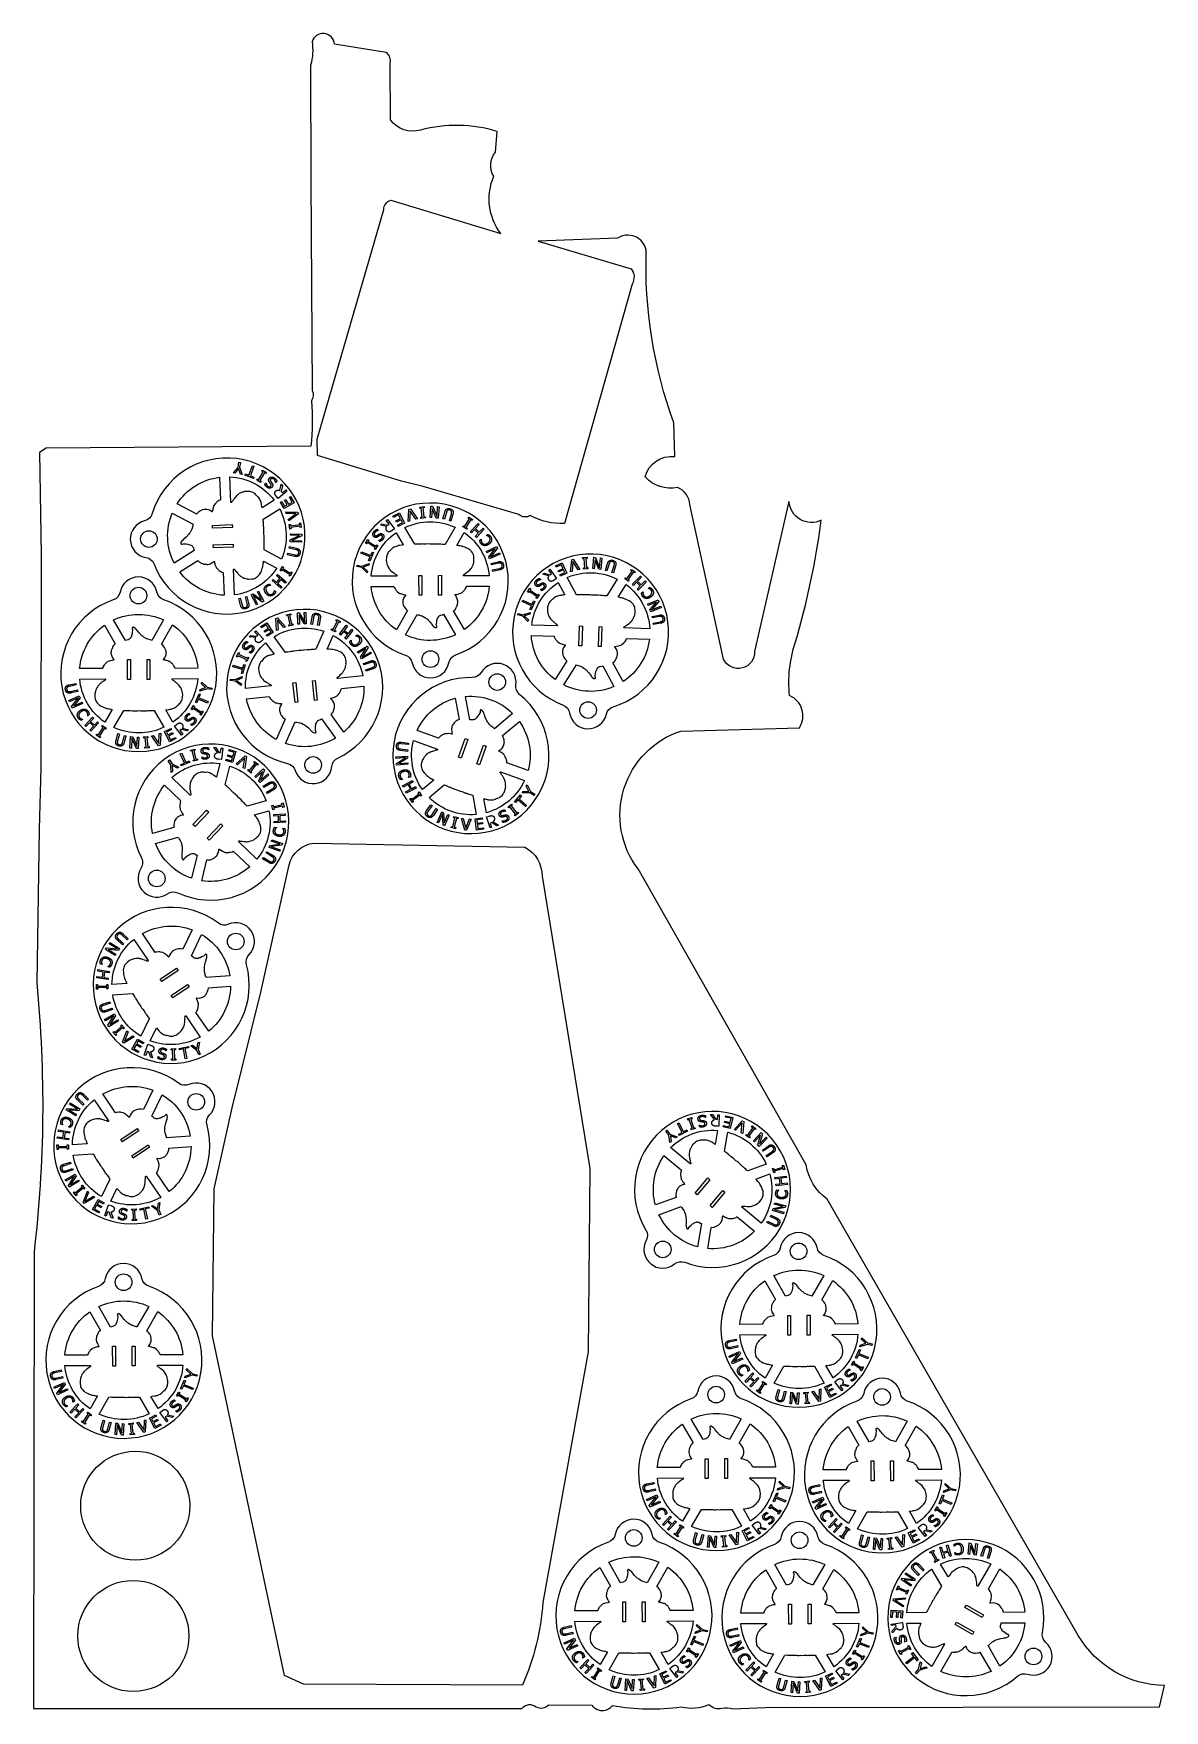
# Model space of a CAD drawing. Header units: millimetres. Extents: x 0 to 217, y 0 to 323.
import ezdxf

# ---------------------------------------------------------------- set-up
doc = ezdxf.new("R2010")
doc.units = ezdxf.units.MM
doc.layers.add('SCRAP_OUTLINE', color=8, linetype='Continuous')

msp = doc.modelspace()

# ---------------------------------------------------------------- linework, layer by layer
for points in [[(21.36, 229.11, 0.821365), (21.63, 222.05, -0.267689), (23.18, 220.79, 6.023346), (22.81, 230.48, -0.267689)], [(35.92, 233.11), (35.79, 233.09), (35.63, 233), (35.44, 232.87), (35.37, 232.82), (35.28, 232.73), (35.17, 232.66), (35.09, 232.59), (34.95, 232.42), (34.67, 232.06), (34.61, 231.96), (34.58, 231.79), (34.46, 231.4), (34.44, 231.23), (34.39, 231.04), (34.37, 230.87), (34.36, 230.85), (34.34, 230.84), (34.31, 230.83), (34.28, 230.85), (33.95, 231.1), (33.85, 231.14), (33.68, 231.19), (33.31, 231.3), (33.27, 231.31), (33.17, 231.3), (32.99, 231.3), (32.87, 231.3), (32.42, 231.2), (32.38, 231.18), (32.26, 231.12), (32, 230.96), (31.73, 230.76), (31.56, 230.61), (31.4, 230.43), (31.37, 230.37), (27.6, 232.36, -0.221398), (35.75, 237.49)], [(43.95, 231.62), (43.92, 231.84), (43.85, 232.23), (43.83, 232.37), (43.79, 232.49), (43.77, 232.66), (43.7, 232.79), (43.55, 233.17), (43.44, 233.37), (43.2, 233.69), (43.03, 233.81), (42.97, 233.87), (42.82, 234.06), (42.6, 234.3), (42.49, 234.37), (42.34, 234.47), (42.06, 234.63), (41.77, 234.7), (41.57, 234.75), (41.38, 234.76), (40.97, 234.76), (40.55, 234.71), (40.27, 234.63), (40.12, 234.6), (39.88, 234.48), (39.69, 234.41), (39.56, 234.33), (39.37, 234.19), (39.18, 234.04), (39.04, 233.91), (38.68, 233.5), (38.68, 233.46), (38.65, 233.39), (38.53, 233.26), (38.44, 233.12), (38.34, 233.01), (38.28, 232.9), (38.2, 232.79), (38.13, 232.67), (38.08, 232.62), (38.04, 232.6), (38.02, 232.6), (37.93, 232.65), (37.75, 237.56, -0.221398), (46.26, 233.07)], [(72.78, 201.8, 0.821365), (79.85, 201.82, -0.267689), (81.16, 203.33, 6.023346), (71.46, 203.3, -0.267689)], [(27.04, 220.97, -0.221398), (26.67, 230.59), (30.7, 228.46), (30.65, 228.33), (30.62, 228.12), (30.48, 227.67), (30.44, 227.51), (30.33, 227.27), (30.18, 226.97), (30.1, 226.84), (29.98, 226.71), (29.88, 226.53), (29.34, 225.97), (28.96, 225.65), (28.85, 225.55), (28.67, 225.41), (28.58, 225.31), (28.51, 225.23), (28.32, 224.91), (28.3, 224.84), (28.31, 224.74), (28.33, 224.68), (28.36, 224.65), (28.4, 224.62), (28.44, 224.61), (28.49, 224.61), (28.56, 224.62), (28.75, 224.69), (28.83, 224.71), (29.32, 224.65), (29.68, 224.63), (29.85, 224.56), (30.07, 224.5), (30.24, 224.4), (30.41, 224.33), (30.48, 224.27), (30.56, 224.19), (30.62, 224.1), (30.69, 223.98), (30.73, 223.9), (30.81, 223.59), (30.89, 223.4)], [(47.32, 231.38, -0.221398), (47.69, 221.76), (44.35, 223.53), (44.33, 223.81), (44.33, 224.05), (44.34, 224.38), (44.34, 224.51), (44.35, 224.62), (44.33, 224.76), (44.34, 225.21), (44.32, 225.76), (44.33, 225.94), (44.31, 226.29), (44.29, 226.53), (44.3, 226.82), (44.27, 227.18), (44.25, 227.73), (44.26, 227.91), (44.22, 228.1), (44.22, 228.17), (44.24, 228.33), (44.2, 228.48), (44.19, 228.91), (44.17, 229.11), (44.17, 229.31), (44.16, 229.39)], [(71.06, 224.47), (70.84, 224.44), (70.44, 224.38), (70.3, 224.37), (70.18, 224.34), (70.02, 224.32), (69.88, 224.26), (69.5, 224.12), (69.29, 224.01), (68.97, 223.79), (68.84, 223.63), (68.78, 223.56), (68.58, 223.42), (68.34, 223.21), (68.26, 223.11), (68.15, 222.95), (67.99, 222.68), (67.9, 222.39), (67.85, 222.19), (67.83, 222), (67.81, 221.6), (67.86, 221.17), (67.93, 220.89), (67.95, 220.74), (68.06, 220.5), (68.13, 220.3), (68.2, 220.18), (68.33, 219.98), (68.47, 219.78), (68.59, 219.64), (69, 219.26), (69.04, 219.26), (69.1, 219.23), (69.23, 219.1), (69.36, 219.01), (69.47, 218.91), (69.59, 218.84), (69.69, 218.76), (69.81, 218.68), (69.86, 218.63), (69.87, 218.59), (69.87, 218.58), (69.82, 218.49), (64.9, 218.47, -0.221398), (69.69, 226.82)], [(71.41, 227.83, -0.221398), (81.04, 227.86), (79.16, 224.58), (78.88, 224.57), (78.64, 224.58), (78.31, 224.6), (78.18, 224.6), (78.07, 224.62), (77.92, 224.61), (77.48, 224.63), (76.93, 224.63), (76.75, 224.64), (76.4, 224.64), (76.16, 224.63), (75.87, 224.65), (75.51, 224.63), (74.96, 224.63), (74.77, 224.65), (74.58, 224.61), (74.51, 224.61), (74.36, 224.64), (74.2, 224.61), (73.78, 224.61), (73.57, 224.59), (73.37, 224.6), (73.3, 224.59)], [(82.69, 218.53), (82.67, 218.56), (82.65, 218.63), (82.65, 218.68), (82.68, 218.73), (82.73, 218.78), (82.92, 218.88), (83.13, 219.05), (83.45, 219.28), (83.61, 219.42), (83.73, 219.49), (83.77, 219.52), (83.87, 219.65), (83.95, 219.71), (84.11, 219.92), (84.18, 220.03), (84.32, 220.26), (84.44, 220.51), (84.49, 220.63), (84.61, 220.95), (84.63, 221.04), (84.63, 221.19), (84.67, 221.36), (84.68, 221.5), (84.67, 222.07), (84.63, 222.35), (84.59, 222.54), (84.52, 222.72), (84.39, 222.93), (84.25, 223.14), (83.88, 223.51), (83.47, 223.75), (83.14, 223.92), (82.92, 224.01), (82.68, 224.09), (82.4, 224.21), (82.32, 224.23), (82.19, 224.23), (81.95, 224.28), (81.83, 224.28), (81.65, 224.33), (81.35, 224.38), (82.77, 226.87, -0.221398), (87.61, 218.55)], [(103.07, 192.13, 0.821365), (110.13, 191.91, -0.267689), (111.49, 193.37, 6.023346), (101.8, 193.68, -0.267689)], [(31.6, 221.48), (31.93, 221.17), (31.97, 221.13), (32.11, 221.05), (32.26, 220.98), (32.55, 220.88), (32.77, 220.78), (32.93, 220.76), (33.27, 220.74), (33.41, 220.72), (33.52, 220.72), (33.98, 220.86), (34.3, 221.03), (34.52, 221.18), (34.66, 221.3), (34.7, 221.31), (34.72, 221.31), (34.75, 221.3), (34.76, 221.26), (34.81, 220.98), (34.92, 220.58), (34.99, 220.44), (35.08, 220.18), (35.14, 220.08), (35.22, 219.99), (35.53, 219.66), (35.62, 219.58), (35.75, 219.5), (35.87, 219.4), (36.19, 219.25), (36.37, 219.18), (36.45, 219.16), (36.62, 214.79, -0.221398), (28.1, 219.28)], [(38.43, 219.79), (38.45, 219.81), (38.53, 219.84), (38.57, 219.83), (38.63, 219.8), (38.67, 219.76), (38.79, 219.57), (38.96, 219.37), (39.2, 219.05), (39.35, 218.9), (39.42, 218.78), (39.45, 218.74), (39.59, 218.65), (39.65, 218.57), (39.87, 218.42), (39.98, 218.35), (40.21, 218.22), (40.46, 218.11), (40.59, 218.06), (40.91, 217.96), (41, 217.94), (41.15, 217.94), (41.33, 217.91), (41.46, 217.9), (42.03, 217.93), (42.31, 217.98), (42.5, 218.03), (42.68, 218.11), (42.88, 218.24), (43.08, 218.39), (43.45, 218.77), (43.67, 219.19), (43.83, 219.52), (43.91, 219.75), (43.98, 219.99), (44.09, 220.28), (44.1, 220.36), (44.11, 220.48), (44.15, 220.73), (44.14, 220.85), (44.19, 221.03), (44.22, 221.33), (46.76, 220, -0.221398), (38.62, 214.87)], [(23.7, 215.43, 0.821365), (16.64, 215.41, -0.267689), (15.33, 213.9, 6.023346), (25.02, 213.93, -0.267689)], [(69.29, 216.49), (69.31, 216.36), (69.39, 216.2), (69.51, 216), (69.56, 215.94), (69.65, 215.84), (69.71, 215.73), (69.78, 215.64), (69.94, 215.49), (70.29, 215.2), (70.39, 215.15), (70.56, 215.11), (70.94, 214.97), (71.12, 214.94), (71.3, 214.89), (71.48, 214.87), (71.5, 214.85), (71.51, 214.84), (71.51, 214.8), (71.49, 214.77), (71.23, 214.45), (71.18, 214.35), (71.13, 214.19), (71, 213.82), (71, 213.78), (71, 213.68), (70.99, 213.5), (70.99, 213.38), (71.08, 212.93), (71.09, 212.89), (71.15, 212.76), (71.3, 212.5), (71.49, 212.22), (71.64, 212.05), (71.81, 211.88), (71.87, 211.85), (69.75, 208.15, -0.221398), (64.91, 216.47)], [(80.76, 211.77), (81.09, 212.08), (81.13, 212.13), (81.21, 212.26), (81.28, 212.41), (81.39, 212.7), (81.5, 212.91), (81.53, 213.07), (81.56, 213.41), (81.59, 213.55), (81.59, 213.66), (81.46, 214.12), (81.3, 214.45), (81.16, 214.67), (81.05, 214.82), (81.04, 214.86), (81.04, 214.88), (81.05, 214.91), (81.09, 214.92), (81.37, 214.96), (81.78, 215.05), (81.92, 215.12), (82.18, 215.2), (82.29, 215.26), (82.38, 215.33), (82.72, 215.64), (82.8, 215.72), (82.88, 215.85), (82.99, 215.96), (83.15, 216.28), (83.23, 216.46), (83.25, 216.53), (87.62, 216.55, -0.221398), (82.84, 208.2)], [(102.14, 214.85), (101.92, 214.83), (101.52, 214.78), (101.38, 214.77), (101.26, 214.75), (101.09, 214.74), (100.95, 214.68), (100.57, 214.56), (100.35, 214.46), (100.02, 214.25), (99.89, 214.09), (99.83, 214.03), (99.62, 213.89), (99.37, 213.68), (99.29, 213.59), (99.18, 213.43), (99.01, 213.17), (98.91, 212.89), (98.85, 212.69), (98.82, 212.5), (98.79, 212.1), (98.82, 211.67), (98.88, 211.38), (98.9, 211.24), (99, 210.99), (99.06, 210.79), (99.13, 210.66), (99.26, 210.46), (99.39, 210.26), (99.51, 210.11), (99.9, 209.72), (99.94, 209.71), (100, 209.68), (100.13, 209.55), (100.25, 209.46), (100.36, 209.35), (100.47, 209.28), (100.57, 209.19), (100.69, 209.11), (100.73, 209.06), (100.75, 209.02), (100.75, 209), (100.69, 208.92), (95.78, 209.07, -0.221398), (100.85, 217.25)], [(102.61, 218.2, -0.221398), (112.23, 217.89), (110.24, 214.68), (109.96, 214.68), (109.71, 214.69), (109.39, 214.73), (109.26, 214.74), (109.15, 214.76), (109, 214.75), (108.56, 214.79), (108.01, 214.8), (107.83, 214.82), (107.48, 214.84), (107.24, 214.83), (106.95, 214.86), (106.59, 214.86), (106.04, 214.87), (105.86, 214.9), (105.67, 214.87), (105.6, 214.87), (105.44, 214.91), (105.29, 214.88), (104.86, 214.89), (104.66, 214.89), (104.45, 214.9), (104.38, 214.9)], [(113.55, 208.51), (113.53, 208.54), (113.51, 208.61), (113.52, 208.66), (113.56, 208.71), (113.61, 208.76), (113.8, 208.85), (114.01, 209.01), (114.34, 209.23), (114.51, 209.37), (114.63, 209.43), (114.67, 209.46), (114.77, 209.59), (114.85, 209.65), (115.02, 209.85), (115.1, 209.96), (115.25, 210.19), (115.37, 210.42), (115.43, 210.55), (115.56, 210.87), (115.58, 210.95), (115.59, 211.1), (115.63, 211.27), (115.65, 211.4), (115.66, 211.98), (115.63, 212.26), (115.59, 212.45), (115.53, 212.64), (115.41, 212.85), (115.27, 213.06), (114.92, 213.45), (114.52, 213.7), (114.2, 213.88), (113.97, 213.98), (113.74, 214.07), (113.46, 214.2), (113.38, 214.21), (113.26, 214.23), (113.02, 214.28), (112.9, 214.29), (112.71, 214.34), (112.42, 214.4), (113.93, 216.84, -0.221398), (118.48, 208.36)], [(15.37, 210.04, -0.221398), (25, 210.07), (22.73, 206.11), (22.6, 206.17), (22.4, 206.21), (21.95, 206.37), (21.79, 206.41), (21.55, 206.53), (21.26, 206.69), (21.13, 206.78), (21.01, 206.9), (20.83, 207), (20.28, 207.56), (19.98, 207.96), (19.88, 208.07), (19.75, 208.25), (19.66, 208.35), (19.58, 208.42), (19.26, 208.62), (19.19, 208.64), (19.1, 208.64), (19.03, 208.62), (19, 208.59), (18.97, 208.56), (18.96, 208.51), (18.95, 208.46), (18.97, 208.39), (19.03, 208.2), (19.05, 208.12), (18.97, 207.63), (18.93, 207.27), (18.86, 207.1), (18.8, 206.89), (18.69, 206.72), (18.61, 206.56), (18.55, 206.48), (18.46, 206.41), (18.37, 206.35), (18.26, 206.28), (18.17, 206.24), (17.86, 206.17), (17.66, 206.1)], [(50.31, 181.09, 0.821365), (57.34, 181.85, -0.267689), (58.48, 183.49, 6.023346), (48.84, 182.44, -0.267689)], [(81.11, 207.19, -0.221398), (71.48, 207.16), (73.75, 211.12), (73.88, 211.06), (74.09, 211.02), (74.54, 210.86), (74.7, 210.82), (74.93, 210.7), (75.22, 210.54), (75.35, 210.45), (75.47, 210.33), (75.65, 210.23), (76.2, 209.67), (76.5, 209.27), (76.6, 209.16), (76.73, 208.98), (76.83, 208.88), (76.91, 208.81), (77.22, 208.61), (77.29, 208.59), (77.39, 208.59), (77.45, 208.61), (77.48, 208.64), (77.51, 208.67), (77.53, 208.72), (77.53, 208.77), (77.52, 208.84), (77.45, 209.03), (77.44, 209.11), (77.51, 209.6), (77.55, 209.96), (77.62, 210.13), (77.69, 210.34), (77.79, 210.51), (77.87, 210.67), (77.93, 210.75), (78.02, 210.82), (78.11, 210.88), (78.23, 210.95), (78.31, 210.99), (78.62, 211.06), (78.82, 211.13)], [(15.72, 205.46), (15.4, 205.15), (15.36, 205.1), (15.27, 204.97), (15.2, 204.82), (15.09, 204.53), (14.99, 204.32), (14.95, 204.16), (14.92, 203.82), (14.89, 203.68), (14.89, 203.57), (15.02, 203.11), (15.18, 202.78), (15.32, 202.56), (15.43, 202.41), (15.45, 202.37), (15.45, 202.35), (15.43, 202.32), (15.39, 202.31), (15.11, 202.27), (14.7, 202.18), (14.56, 202.11), (14.3, 202.03), (14.2, 201.97), (14.1, 201.9), (13.77, 201.59), (13.68, 201.51), (13.6, 201.38), (13.5, 201.27), (13.33, 200.95), (13.26, 200.77), (13.24, 200.7), (8.86, 200.68, -0.221398), (13.65, 209.03)], [(27.2, 200.74), (27.17, 200.87), (27.1, 201.03), (26.97, 201.23), (26.92, 201.29), (26.84, 201.39), (26.77, 201.5), (26.7, 201.59), (26.54, 201.74), (26.19, 202.03), (26.09, 202.08), (25.93, 202.12), (25.54, 202.26), (25.36, 202.29), (25.18, 202.34), (25.01, 202.36), (24.99, 202.38), (24.98, 202.39), (24.98, 202.43), (24.99, 202.46), (25.25, 202.78), (25.3, 202.88), (25.35, 203.04), (25.48, 203.41), (25.49, 203.45), (25.48, 203.55), (25.49, 203.73), (25.49, 203.85), (25.41, 204.3), (25.39, 204.34), (25.33, 204.47), (25.18, 204.73), (24.99, 205.01), (24.85, 205.18), (24.67, 205.35), (24.62, 205.38), (26.73, 209.08, -0.221398), (31.57, 200.76)], [(46.23, 206.83, -0.221398), (55.8, 207.87), (54.27, 204.41), (54, 204.37), (53.75, 204.35), (53.43, 204.35), (53.3, 204.33), (53.18, 204.34), (53.04, 204.31), (52.6, 204.28), (52.05, 204.22), (51.87, 204.22), (51.52, 204.18), (51.28, 204.14), (51, 204.14), (50.63, 204.08), (50.09, 204.02), (49.91, 204.02), (49.72, 203.96), (49.65, 203.96), (49.49, 203.97), (49.34, 203.92), (48.92, 203.88), (48.72, 203.84), (48.51, 203.83), (48.44, 203.81)], [(58.41, 198.77), (58.39, 198.79), (58.36, 198.86), (58.36, 198.91), (58.39, 198.97), (58.43, 199.02), (58.61, 199.14), (58.8, 199.33), (59.1, 199.59), (59.24, 199.75), (59.35, 199.83), (59.39, 199.86), (59.47, 200), (59.54, 200.07), (59.68, 200.3), (59.75, 200.41), (59.86, 200.66), (59.95, 200.91), (59.99, 201.04), (60.07, 201.38), (60.08, 201.46), (60.07, 201.61), (60.09, 201.79), (60.09, 201.92), (60.02, 202.49), (59.95, 202.77), (59.88, 202.95), (59.8, 203.13), (59.65, 203.32), (59.48, 203.51), (59.08, 203.84), (58.65, 204.04), (58.3, 204.17), (58.07, 204.24), (57.83, 204.3), (57.53, 204.38), (57.45, 204.39), (57.33, 204.38), (57.08, 204.41), (56.96, 204.39), (56.77, 204.43), (56.47, 204.44), (57.63, 207.06, -0.221398), (63.31, 199.3)], [(100.09, 206.94), (100.11, 206.81), (100.18, 206.65), (100.3, 206.44), (100.34, 206.37), (100.43, 206.28), (100.49, 206.16), (100.55, 206.07), (100.71, 205.92), (101.05, 205.62), (101.15, 205.56), (101.31, 205.51), (101.69, 205.37), (101.87, 205.33), (102.05, 205.27), (102.22, 205.24), (102.24, 205.23), (102.25, 205.21), (102.25, 205.18), (102.23, 205.14), (101.96, 204.84), (101.91, 204.74), (101.85, 204.58), (101.71, 204.21), (101.7, 204.17), (101.71, 204.07), (101.69, 203.89), (101.68, 203.77), (101.75, 203.32), (101.77, 203.27), (101.82, 203.15), (101.96, 202.88), (102.14, 202.59), (102.28, 202.41), (102.45, 202.25), (102.5, 202.21), (100.26, 198.59, -0.221398), (95.71, 207.07)], [(111.39, 201.82), (111.73, 202.12), (111.77, 202.17), (111.86, 202.3), (111.93, 202.44), (112.05, 202.73), (112.17, 202.93), (112.21, 203.09), (112.25, 203.43), (112.28, 203.57), (112.29, 203.68), (112.18, 204.15), (112.02, 204.48), (111.89, 204.71), (111.79, 204.86), (111.77, 204.9), (111.77, 204.92), (111.79, 204.95), (111.83, 204.96), (112.11, 204.99), (112.52, 205.07), (112.67, 205.13), (112.93, 205.2), (113.04, 205.26), (113.13, 205.33), (113.48, 205.62), (113.57, 205.7), (113.66, 205.82), (113.76, 205.93), (113.94, 206.24), (114.02, 206.42), (114.04, 206.5), (118.41, 206.36, -0.221398), (113.34, 198.18)], [(46.23, 203.45), (46.02, 203.41), (45.63, 203.3), (45.49, 203.27), (45.37, 203.23), (45.21, 203.2), (45.07, 203.12), (44.72, 202.95), (44.52, 202.82), (44.22, 202.56), (44.11, 202.38), (44.05, 202.32), (43.87, 202.15), (43.65, 201.91), (43.59, 201.81), (43.5, 201.64), (43.36, 201.35), (43.31, 201.06), (43.28, 200.86), (43.27, 200.67), (43.3, 200.26), (43.39, 199.84), (43.49, 199.57), (43.53, 199.43), (43.66, 199.19), (43.75, 199.01), (43.83, 198.89), (43.99, 198.7), (44.15, 198.52), (44.28, 198.39), (44.72, 198.06), (44.76, 198.06), (44.83, 198.04), (44.98, 197.93), (45.11, 197.85), (45.23, 197.76), (45.35, 197.71), (45.47, 197.63), (45.59, 197.57), (45.64, 197.53), (45.66, 197.49), (45.66, 197.47), (45.62, 197.38), (40.73, 196.85, -0.221398), (44.62, 205.65)], [(92.72, 197.56, 0.821365), (86.07, 199.95, -0.267689), (84.32, 198.98, 6.023346), (93.45, 195.7, -0.267689)], [(111.58, 197.23, -0.221398), (101.96, 197.54), (104.36, 201.41), (104.49, 201.35), (104.7, 201.3), (105.14, 201.13), (105.3, 201.08), (105.53, 200.96), (105.81, 200.78), (105.94, 200.69), (106.06, 200.57), (106.23, 200.46), (106.76, 199.88), (107.05, 199.47), (107.14, 199.36), (107.27, 199.17), (107.36, 199.07), (107.44, 199), (107.74, 198.79), (107.81, 198.76), (107.91, 198.76), (107.97, 198.78), (108.01, 198.81), (108.04, 198.84), (108.05, 198.88), (108.06, 198.93), (108.05, 199.01), (107.99, 199.2), (107.98, 199.28), (108.07, 199.76), (108.12, 200.12), (108.2, 200.29), (108.27, 200.5), (108.38, 200.67), (108.47, 200.83), (108.53, 200.9), (108.62, 200.97), (108.71, 201.03), (108.83, 201.09), (108.92, 201.12), (109.23, 201.18), (109.43, 201.25)], [(13.8, 198.7), (13.82, 198.67), (13.84, 198.6), (13.83, 198.55), (13.8, 198.5), (13.75, 198.45), (13.56, 198.35), (13.36, 198.18), (13.03, 197.95), (12.87, 197.81), (12.75, 197.74), (12.71, 197.71), (12.62, 197.58), (12.54, 197.52), (12.38, 197.31), (12.3, 197.2), (12.16, 196.97), (12.04, 196.72), (11.99, 196.6), (11.88, 196.28), (11.86, 196.19), (11.85, 196.04), (11.81, 195.87), (11.8, 195.73), (11.81, 195.16), (11.85, 194.88), (11.9, 194.69), (11.97, 194.51), (12.09, 194.3), (12.24, 194.09), (12.6, 193.72), (13.01, 193.48), (13.34, 193.31), (13.57, 193.22), (13.8, 193.14), (14.09, 193.02), (14.17, 193), (14.29, 193), (14.53, 192.95), (14.65, 192.95), (14.84, 192.9), (15.14, 192.85), (13.71, 190.36, -0.221398), (8.87, 198.68)], [(25.43, 192.76), (25.64, 192.79), (26.04, 192.85), (26.18, 192.86), (26.3, 192.89), (26.47, 192.91), (26.61, 192.97), (26.98, 193.11), (27.2, 193.22), (27.52, 193.44), (27.65, 193.6), (27.71, 193.67), (27.91, 193.81), (28.15, 194.03), (28.23, 194.12), (28.33, 194.28), (28.49, 194.55), (28.58, 194.84), (28.63, 195.04), (28.66, 195.23), (28.67, 195.63), (28.63, 196.06), (28.56, 196.34), (28.53, 196.49), (28.43, 196.73), (28.36, 196.93), (28.28, 197.05), (28.15, 197.25), (28.01, 197.45), (27.89, 197.59), (27.48, 197.97), (27.45, 197.97), (27.38, 198), (27.25, 198.13), (27.12, 198.22), (27.01, 198.32), (26.9, 198.39), (26.79, 198.47), (26.67, 198.55), (26.63, 198.6), (26.61, 198.64), (26.61, 198.65), (26.67, 198.74), (31.58, 198.76, -0.221398), (26.8, 190.41)], [(57.2, 191.84), (57.5, 192.19), (57.53, 192.24), (57.6, 192.38), (57.66, 192.53), (57.74, 192.83), (57.82, 193.05), (57.83, 193.21), (57.83, 193.56), (57.84, 193.7), (57.83, 193.8), (57.66, 194.25), (57.46, 194.56), (57.3, 194.77), (57.18, 194.9), (57.16, 194.94), (57.15, 194.96), (57.17, 194.99), (57.21, 195.01), (57.48, 195.08), (57.87, 195.21), (58.01, 195.29), (58.26, 195.4), (58.36, 195.47), (58.44, 195.55), (58.75, 195.89), (58.82, 195.98), (58.89, 196.12), (58.98, 196.24), (59.11, 196.57), (59.17, 196.76), (59.18, 196.84), (63.53, 197.31, -0.221398), (59.64, 188.5)], [(45.3, 195.33), (45.34, 195.21), (45.43, 195.06), (45.58, 194.87), (45.63, 194.81), (45.73, 194.73), (45.8, 194.62), (45.88, 194.54), (46.06, 194.41), (46.44, 194.16), (46.54, 194.11), (46.71, 194.09), (47.11, 194), (47.29, 193.99), (47.47, 193.95), (47.65, 193.95), (47.67, 193.94), (47.68, 193.92), (47.69, 193.89), (47.67, 193.86), (47.45, 193.51), (47.41, 193.41), (47.38, 193.24), (47.29, 192.86), (47.28, 192.82), (47.3, 192.72), (47.31, 192.54), (47.32, 192.42), (47.45, 191.98), (47.47, 191.94), (47.54, 191.82), (47.72, 191.58), (47.94, 191.32), (48.1, 191.16), (48.29, 191.02), (48.35, 190.99), (46.63, 187.09, -0.221398), (40.95, 194.86)], [(81.81, 190.92), (81.4, 190.74), (81.34, 190.71), (81.22, 190.61), (81.11, 190.5), (80.9, 190.26), (80.73, 190.1), (80.64, 189.96), (80.5, 189.65), (80.42, 189.53), (80.39, 189.43), (80.35, 188.95), (80.39, 188.59), (80.44, 188.33), (80.49, 188.15), (80.5, 188.11), (80.49, 188.09), (80.46, 188.07), (80.42, 188.07), (80.14, 188.13), (79.73, 188.18), (79.57, 188.17), (79.3, 188.18), (79.18, 188.16), (79.07, 188.12), (78.65, 187.96), (78.54, 187.9), (78.42, 187.81), (78.28, 187.74), (78.02, 187.5), (77.89, 187.36), (77.85, 187.29), (73.73, 188.78, -0.221398), (81.08, 194.99)], [(83.05, 195.34, -0.221398), (92.1, 192.08), (88.62, 189.14), (88.51, 189.23), (88.34, 189.34), (87.97, 189.64), (87.83, 189.74), (87.65, 189.93), (87.44, 190.18), (87.35, 190.31), (87.27, 190.46), (87.14, 190.62), (86.82, 191.33), (86.67, 191.81), (86.61, 191.95), (86.55, 192.16), (86.5, 192.29), (86.44, 192.38), (86.22, 192.68), (86.16, 192.72), (86.07, 192.75), (86, 192.75), (85.96, 192.74), (85.92, 192.72), (85.89, 192.68), (85.87, 192.63), (85.86, 192.56), (85.86, 192.36), (85.84, 192.28), (85.61, 191.85), (85.45, 191.52), (85.32, 191.39), (85.19, 191.21), (85.03, 191.09), (84.9, 190.96), (84.82, 190.91), (84.71, 190.88), (84.6, 190.85), (84.47, 190.82), (84.38, 190.82), (84.07, 190.86), (83.86, 190.86)], [(25.07, 189.4, -0.221398), (15.44, 189.37), (17.33, 192.65), (17.6, 192.66), (17.85, 192.65), (18.17, 192.63), (18.3, 192.63), (18.42, 192.61), (18.56, 192.62), (19.01, 192.6), (19.55, 192.6), (19.74, 192.59), (20.08, 192.59), (20.33, 192.61), (20.61, 192.58), (20.98, 192.6), (21.53, 192.6), (21.71, 192.58), (21.9, 192.62), (21.97, 192.62), (22.13, 192.59), (22.28, 192.62), (22.71, 192.62), (22.91, 192.64), (23.11, 192.63), (23.19, 192.64)], [(58.03, 187.32, -0.221398), (48.46, 186.28), (50.3, 190.46), (50.44, 190.42), (50.65, 190.4), (51.11, 190.29), (51.28, 190.26), (51.52, 190.17), (51.83, 190.03), (51.96, 189.96), (52.1, 189.86), (52.29, 189.77), (52.89, 189.27), (53.23, 188.91), (53.34, 188.81), (53.49, 188.64), (53.59, 188.56), (53.68, 188.5), (54.02, 188.33), (54.09, 188.31), (54.18, 188.32), (54.24, 188.35), (54.27, 188.38), (54.3, 188.42), (54.31, 188.47), (54.31, 188.52), (54.29, 188.59), (54.2, 188.77), (54.18, 188.85), (54.2, 189.34), (54.2, 189.7), (54.26, 189.88), (54.3, 190.1), (54.39, 190.28), (54.45, 190.45), (54.5, 190.53), (54.58, 190.61), (54.66, 190.68), (54.77, 190.76), (54.85, 190.8), (55.15, 190.91), (55.34, 191)], [(90.98, 182.56), (91, 182.69), (90.98, 182.87), (90.93, 183.1), (90.91, 183.18), (90.86, 183.29), (90.84, 183.42), (90.8, 183.53), (90.7, 183.72), (90.47, 184.11), (90.4, 184.2), (90.26, 184.3), (89.94, 184.55), (89.78, 184.64), (89.63, 184.75), (89.48, 184.84), (89.46, 184.85), (89.46, 184.87), (89.47, 184.9), (89.49, 184.93), (89.85, 185.14), (89.93, 185.21), (90.03, 185.35), (90.28, 185.65), (90.3, 185.69), (90.32, 185.79), (90.4, 185.95), (90.44, 186.07), (90.52, 186.52), (90.51, 186.56), (90.5, 186.7), (90.45, 187), (90.37, 187.33), (90.29, 187.54), (90.18, 187.75), (90.14, 187.8), (93.4, 190.55, -0.221398), (95.1, 181.08)], [(20.65, 162.28, 0.821365), (25.75, 157.39, -0.267689), (27.74, 157.57, 6.023346), (20.74, 164.28, -0.267689)], [(77.69, 185.22), (77.7, 185.19), (77.69, 185.12), (77.67, 185.07), (77.62, 185.03), (77.56, 185.01), (77.35, 184.98), (77.1, 184.89), (76.71, 184.78), (76.51, 184.7), (76.38, 184.68), (76.33, 184.66), (76.2, 184.58), (76.1, 184.55), (75.88, 184.4), (75.77, 184.33), (75.56, 184.16), (75.36, 183.97), (75.28, 183.87), (75.05, 183.61), (75.01, 183.53), (74.95, 183.39), (74.86, 183.24), (74.8, 183.12), (74.61, 182.58), (74.55, 182.3), (74.53, 182.11), (74.53, 181.91), (74.58, 181.68), (74.65, 181.43), (74.86, 180.95), (75.16, 180.59), (75.42, 180.32), (75.6, 180.16), (75.79, 180), (76.02, 179.79), (76.09, 179.75), (76.2, 179.7), (76.41, 179.57), (76.53, 179.53), (76.68, 179.42), (76.95, 179.27), (74.76, 177.42, -0.221398), (73.05, 186.89)], [(35.16, 179.79), (34.99, 179.92), (34.66, 180.15), (34.54, 180.24), (34.44, 180.3), (34.31, 180.4), (34.16, 180.46), (33.8, 180.62), (33.57, 180.69), (33.18, 180.75), (32.98, 180.72), (32.89, 180.72), (32.65, 180.76), (32.32, 180.77), (32.2, 180.75), (32.01, 180.71), (31.71, 180.63), (31.45, 180.49), (31.27, 180.38), (31.12, 180.26), (30.83, 179.98), (30.57, 179.64), (30.42, 179.39), (30.34, 179.27), (30.24, 179.02), (30.16, 178.83), (30.12, 178.69), (30.08, 178.45), (30.04, 178.21), (30.03, 178.02), (30.06, 177.47), (30.09, 177.44), (30.11, 177.38), (30.12, 177.2), (30.15, 177.04), (30.16, 176.89), (30.19, 176.76), (30.21, 176.63), (30.24, 176.49), (30.24, 176.42), (30.22, 176.38), (30.21, 176.37), (30.11, 176.35), (26.57, 179.75, -0.221398), (35.81, 182.43)], [(37.75, 181.96, -0.221398), (44.7, 175.29), (41.06, 174.24), (40.86, 174.43), (40.69, 174.6), (40.47, 174.85), (40.38, 174.94), (40.31, 175.03), (40.19, 175.12), (39.89, 175.44), (39.49, 175.82), (39.37, 175.96), (39.12, 176.2), (38.94, 176.36), (38.75, 176.57), (38.47, 176.81), (38.08, 177.19), (37.96, 177.33), (37.79, 177.44), (37.74, 177.49), (37.65, 177.62), (37.52, 177.7), (37.21, 178), (37.06, 178.13), (36.92, 178.28), (36.86, 178.32)], [(86.59, 175.67), (86.8, 175.62), (87.19, 175.54), (87.33, 175.51), (87.46, 175.49), (87.61, 175.45), (87.77, 175.46), (88.17, 175.46), (88.41, 175.49), (88.78, 175.59), (88.96, 175.7), (89.04, 175.74), (89.27, 175.8), (89.58, 175.92), (89.68, 175.99), (89.84, 176.1), (90.08, 176.3), (90.26, 176.54), (90.38, 176.71), (90.46, 176.88), (90.62, 177.26), (90.72, 177.67), (90.75, 177.96), (90.78, 178.1), (90.76, 178.37), (90.76, 178.58), (90.74, 178.72), (90.68, 178.96), (90.62, 179.19), (90.55, 179.37), (90.3, 179.85), (90.27, 179.87), (90.22, 179.92), (90.13, 180.09), (90.04, 180.22), (89.98, 180.35), (89.89, 180.45), (89.82, 180.57), (89.74, 180.68), (89.71, 180.74), (89.71, 180.78), (89.72, 180.8), (89.8, 180.86), (94.42, 179.2, -0.221398), (87.07, 172.99)], [(28.34, 175.28), (28.27, 175.17), (28.21, 175), (28.17, 174.77), (28.16, 174.69), (28.15, 174.56), (28.12, 174.44), (28.11, 174.32), (28.12, 174.11), (28.17, 173.65), (28.21, 173.54), (28.3, 173.4), (28.48, 173.04), (28.59, 172.89), (28.68, 172.73), (28.79, 172.59), (28.8, 172.57), (28.79, 172.55), (28.77, 172.52), (28.74, 172.51), (28.33, 172.46), (28.22, 172.42), (28.07, 172.34), (27.72, 172.17), (27.69, 172.14), (27.63, 172.07), (27.49, 171.94), (27.41, 171.85), (27.16, 171.47), (27.14, 171.43), (27.09, 171.3), (27.02, 171.01), (26.96, 170.67), (26.95, 170.45), (26.96, 170.21), (26.97, 170.15), (22.88, 168.96, -0.221398), (25.18, 178.31)], [(85.1, 172.63, -0.221398), (76.05, 175.89), (78.94, 178.34), (79.2, 178.25), (79.43, 178.16), (79.72, 178.02), (79.85, 177.98), (79.95, 177.92), (80.09, 177.89), (80.5, 177.71), (81.02, 177.53), (81.18, 177.45), (81.51, 177.33), (81.74, 177.26), (82, 177.14), (82.35, 177.04), (82.87, 176.85), (83.03, 176.77), (83.22, 176.74), (83.29, 176.72), (83.43, 176.63), (83.58, 176.61), (83.98, 176.47), (84.18, 176.41), (84.37, 176.33), (84.44, 176.32)], [(39.4, 167.44), (39.41, 167.47), (39.44, 167.54), (39.48, 167.57), (39.54, 167.59), (39.6, 167.58), (39.82, 167.53), (40.08, 167.51), (40.47, 167.45), (40.69, 167.44), (40.82, 167.4), (40.87, 167.4), (41.03, 167.42), (41.13, 167.41), (41.39, 167.45), (41.52, 167.48), (41.78, 167.55), (42.03, 167.64), (42.16, 167.7), (42.46, 167.85), (42.54, 167.89), (42.64, 168), (42.8, 168.1), (42.89, 168.19), (43.29, 168.6), (43.45, 168.83), (43.55, 169), (43.63, 169.18), (43.68, 169.42), (43.72, 169.67), (43.72, 170.19), (43.59, 170.65), (43.47, 171), (43.37, 171.22), (43.26, 171.44), (43.14, 171.72), (43.09, 171.79), (43.01, 171.88), (42.86, 172.08), (42.78, 172.17), (42.68, 172.33), (42.5, 172.57), (45.25, 173.37, -0.221398), (42.96, 164.03)], [(30.39, 160.38, -0.221398), (23.44, 167.04), (27.82, 168.31), (27.88, 168.18), (28, 168.01), (28.21, 167.58), (28.3, 167.44), (28.38, 167.19), (28.48, 166.87), (28.51, 166.72), (28.52, 166.55), (28.57, 166.35), (28.58, 165.57), (28.52, 165.07), (28.51, 164.93), (28.48, 164.7), (28.48, 164.57), (28.49, 164.46), (28.58, 164.1), (28.61, 164.03), (28.68, 163.97), (28.74, 163.94), (28.79, 163.94), (28.83, 163.94), (28.87, 163.96), (28.91, 164), (28.95, 164.06), (29.04, 164.24), (29.08, 164.31), (29.47, 164.61), (29.75, 164.84), (29.92, 164.91), (30.11, 165.02), (30.31, 165.07), (30.48, 165.13), (30.57, 165.14), (30.68, 165.13), (30.8, 165.11), (30.93, 165.08), (31.01, 165.05), (31.28, 164.89), (31.47, 164.8)], [(33.32, 163.91), (33.77, 163.91), (33.83, 163.92), (33.99, 163.95), (34.13, 164.01), (34.42, 164.14), (34.64, 164.22), (34.77, 164.31), (35.04, 164.54), (35.15, 164.62), (35.22, 164.69), (35.46, 165.12), (35.57, 165.46), (35.62, 165.72), (35.65, 165.9), (35.66, 165.95), (35.68, 165.96), (35.71, 165.97), (35.74, 165.95), (35.98, 165.78), (36.33, 165.57), (36.48, 165.52), (36.73, 165.39), (36.84, 165.36), (36.96, 165.35), (37.41, 165.33), (37.53, 165.34), (37.68, 165.37), (37.83, 165.38), (38.17, 165.49), (38.35, 165.57), (38.41, 165.61), (41.57, 162.58, -0.221398), (32.33, 159.9)], [(41.45, 145.69, 0.821365), (37.48, 151.53, -0.267689), (35.49, 151.78, 6.023346), (40.94, 143.76, -0.267689)], [(22.04, 144.54), (22.02, 144.51), (21.98, 144.46), (21.93, 144.43), (21.87, 144.43), (21.81, 144.45), (21.61, 144.55), (21.36, 144.62), (20.99, 144.76), (20.78, 144.82), (20.66, 144.88), (20.61, 144.89), (20.45, 144.9), (20.35, 144.93), (20.09, 144.95), (19.95, 144.95), (19.68, 144.94), (19.42, 144.9), (19.29, 144.87), (18.95, 144.78), (18.87, 144.75), (18.75, 144.67), (18.58, 144.61), (18.46, 144.54), (17.99, 144.21), (17.78, 144.02), (17.65, 143.88), (17.54, 143.72), (17.44, 143.5), (17.34, 143.26), (17.24, 142.75), (17.27, 142.28), (17.32, 141.91), (17.37, 141.67), (17.43, 141.43), (17.49, 141.13), (17.52, 141.05), (17.58, 140.95), (17.68, 140.72), (17.75, 140.62), (17.81, 140.44), (17.94, 140.17), (15.08, 139.96, -0.221398), (19.27, 148.62)], [(28.72, 146.73), (28.28, 146.83), (28.22, 146.83), (28.06, 146.83), (27.9, 146.81), (27.59, 146.73), (27.36, 146.7), (27.21, 146.64), (26.91, 146.48), (26.78, 146.42), (26.69, 146.36), (26.37, 146), (26.2, 145.68), (26.09, 145.44), (26.03, 145.27), (26, 145.23), (25.99, 145.22), (25.95, 145.22), (25.92, 145.25), (25.73, 145.45), (25.43, 145.74), (25.29, 145.82), (25.08, 145.99), (24.97, 146.04), (24.86, 146.08), (24.42, 146.19), (24.3, 146.21), (24.15, 146.21), (24, 146.23), (23.64, 146.19), (23.45, 146.15), (23.38, 146.13), (20.92, 149.75, -0.221398), (30.52, 150.45)], [(32.32, 149.58, -0.221398), (37.73, 141.62), (33.18, 141.29), (33.15, 141.43), (33.07, 141.62), (32.95, 142.08), (32.9, 142.24), (32.86, 142.5), (32.84, 142.83), (32.84, 142.98), (32.87, 143.15), (32.86, 143.36), (33.01, 144.12), (33.17, 144.6), (33.21, 144.74), (33.28, 144.95), (33.31, 145.08), (33.32, 145.19), (33.32, 145.56), (33.3, 145.63), (33.24, 145.71), (33.19, 145.75), (33.15, 145.76), (33.1, 145.77), (33.06, 145.76), (33.01, 145.73), (32.96, 145.68), (32.84, 145.52), (32.78, 145.46), (32.34, 145.25), (32.02, 145.08), (31.84, 145.05), (31.62, 144.98), (31.42, 144.97), (31.24, 144.95), (31.15, 144.96), (31.04, 144.99), (30.93, 145.03), (30.81, 145.09), (30.74, 145.14), (30.51, 145.36), (30.34, 145.48)], [(31.22, 134.58), (31.32, 134.67), (31.41, 134.82), (31.5, 135.04), (31.53, 135.12), (31.56, 135.24), (31.61, 135.36), (31.65, 135.46), (31.68, 135.68), (31.73, 136.13), (31.72, 136.25), (31.66, 136.41), (31.55, 136.8), (31.48, 136.96), (31.42, 137.14), (31.34, 137.3), (31.34, 137.32), (31.35, 137.34), (31.38, 137.36), (31.41, 137.37), (31.82, 137.33), (31.93, 137.34), (32.1, 137.4), (32.47, 137.49), (32.51, 137.51), (32.59, 137.57), (32.75, 137.67), (32.85, 137.73), (33.17, 138.05), (33.2, 138.09), (33.27, 138.21), (33.4, 138.48), (33.53, 138.79), (33.59, 139.01), (33.63, 139.25), (33.63, 139.31), (37.87, 139.62, -0.221398), (33.68, 130.96)], [(20.63, 130, -0.221398), (15.22, 137.96), (19, 138.24), (19.16, 138.01), (19.29, 137.81), (19.45, 137.52), (19.52, 137.41), (19.57, 137.31), (19.66, 137.2), (19.89, 136.82), (20.2, 136.36), (20.29, 136.2), (20.49, 135.92), (20.64, 135.72), (20.77, 135.47), (20.99, 135.18), (21.3, 134.73), (21.39, 134.57), (21.53, 134.43), (21.57, 134.37), (21.63, 134.22), (21.74, 134.12), (21.98, 133.76), (22.11, 133.6), (22.21, 133.43), (22.26, 133.37)], [(23.62, 131.59), (23.76, 131.42), (24.03, 131.13), (24.12, 131.02), (24.22, 130.93), (24.32, 130.81), (24.45, 130.72), (24.77, 130.49), (24.98, 130.37), (25.35, 130.23), (25.56, 130.22), (25.64, 130.2), (25.87, 130.12), (26.19, 130.04), (26.31, 130.03), (26.5, 130.03), (26.82, 130.04), (27.1, 130.13), (27.29, 130.2), (27.47, 130.29), (27.81, 130.5), (28.14, 130.77), (28.34, 130.99), (28.44, 131.09), (28.58, 131.32), (28.71, 131.48), (28.77, 131.62), (28.87, 131.84), (28.95, 132.06), (29, 132.24), (29.08, 132.79), (29.07, 132.82), (29.06, 132.89), (29.08, 133.07), (29.09, 133.23), (29.11, 133.38), (29.1, 133.51), (29.12, 133.65), (29.11, 133.79), (29.12, 133.85), (29.15, 133.89), (29.16, 133.9), (29.27, 133.9), (32.03, 129.84, -0.221398), (22.43, 129.13)], [(33.85, 114.87, 0.821365), (29.88, 120.71, -0.267689), (27.9, 120.95, 6.023346), (33.35, 112.93, -0.267689)], [(21.12, 115.9), (20.68, 116), (20.62, 116.01), (20.46, 116), (20.31, 115.98), (20, 115.91), (19.77, 115.88), (19.61, 115.81), (19.31, 115.65), (19.18, 115.59), (19.1, 115.54), (18.78, 115.17), (18.6, 114.86), (18.49, 114.61), (18.43, 114.44), (18.41, 114.4), (18.39, 114.39), (18.36, 114.39), (18.33, 114.42), (18.13, 114.63), (17.83, 114.91), (17.7, 114.99), (17.48, 115.17), (17.38, 115.22), (17.26, 115.25), (16.82, 115.36), (16.7, 115.39), (16.55, 115.38), (16.4, 115.41), (16.05, 115.37), (15.86, 115.33), (15.78, 115.3), (13.32, 118.92, -0.221398), (22.92, 119.62)], [(14.44, 113.72), (14.43, 113.69), (14.38, 113.63), (14.34, 113.61), (14.27, 113.6), (14.21, 113.62), (14.02, 113.72), (13.76, 113.79), (13.39, 113.94), (13.18, 113.99), (13.06, 114.05), (13.01, 114.07), (12.85, 114.07), (12.76, 114.11), (12.49, 114.12), (12.36, 114.12), (12.09, 114.11), (11.82, 114.07), (11.69, 114.04), (11.36, 113.96), (11.28, 113.93), (11.15, 113.85), (10.98, 113.78), (10.87, 113.71), (10.4, 113.39), (10.18, 113.2), (10.05, 113.05), (9.94, 112.89), (9.84, 112.68), (9.75, 112.44), (9.64, 111.93), (9.67, 111.45), (9.72, 111.09), (9.77, 110.85), (9.83, 110.61), (9.89, 110.31), (9.93, 110.23), (9.99, 110.12), (10.09, 109.9), (10.15, 109.79), (10.21, 109.61), (10.34, 109.34), (7.48, 109.13, -0.221398), (11.67, 117.8)], [(24.72, 118.75, -0.221398), (30.13, 110.79), (25.59, 110.46), (25.55, 110.6), (25.48, 110.79), (25.36, 111.25), (25.3, 111.41), (25.27, 111.67), (25.24, 112), (25.24, 112.16), (25.27, 112.33), (25.26, 112.53), (25.42, 113.3), (25.58, 113.77), (25.61, 113.91), (25.69, 114.13), (25.72, 114.26), (25.73, 114.36), (25.72, 114.74), (25.7, 114.81), (25.65, 114.88), (25.59, 114.92), (25.55, 114.94), (25.51, 114.94), (25.46, 114.93), (25.42, 114.9), (25.36, 114.85), (25.24, 114.69), (25.19, 114.64), (24.74, 114.43), (24.42, 114.26), (24.24, 114.22), (24.03, 114.16), (23.83, 114.15), (23.65, 114.12), (23.55, 114.13), (23.45, 114.16), (23.34, 114.2), (23.22, 114.26), (23.14, 114.31), (22.91, 114.53), (22.74, 114.65)], [(117.8, 90.74, 0.821365), (123.22, 86.22, -0.267689), (125.2, 86.54, 6.023346), (117.75, 92.74, -0.267689)], [(131.04, 109.22), (130.86, 109.34), (130.52, 109.55), (130.4, 109.63), (130.29, 109.68), (130.15, 109.77), (130.01, 109.82), (129.63, 109.96), (129.4, 110.01), (129.01, 110.04), (128.8, 110), (128.72, 109.99), (128.47, 110.01), (128.15, 110), (128.02, 109.97), (127.84, 109.92), (127.54, 109.82), (127.29, 109.66), (127.13, 109.54), (126.99, 109.41), (126.71, 109.11), (126.47, 108.75), (126.34, 108.49), (126.27, 108.36), (126.2, 108.11), (126.12, 107.91), (126.1, 107.77), (126.07, 107.53), (126.05, 107.29), (126.05, 107.1), (126.12, 106.56), (126.15, 106.53), (126.18, 106.46), (126.2, 106.28), (126.24, 106.13), (126.26, 105.98), (126.3, 105.86), (126.33, 105.72), (126.37, 105.59), (126.38, 105.52), (126.36, 105.48), (126.35, 105.47), (126.25, 105.44), (122.48, 108.58, -0.221398), (131.51, 111.9)], [(133.48, 111.56, -0.221398), (140.87, 105.4), (137.32, 104.1), (137.1, 104.27), (136.92, 104.43), (136.69, 104.66), (136.59, 104.74), (136.51, 104.83), (136.39, 104.91), (136.07, 105.21), (135.64, 105.57), (135.51, 105.7), (135.25, 105.92), (135.05, 106.06), (134.85, 106.26), (134.56, 106.48), (134.14, 106.84), (134.01, 106.97), (133.84, 107.06), (133.78, 107.1), (133.68, 107.23), (133.55, 107.3), (133.22, 107.58), (133.05, 107.7), (132.9, 107.84), (132.84, 107.88)], [(13.04, 99.18, -0.221398), (7.63, 107.14), (11.4, 107.41), (11.56, 107.19), (11.69, 106.98), (11.85, 106.7), (11.93, 106.59), (11.98, 106.49), (12.07, 106.38), (12.3, 105.99), (12.61, 105.54), (12.7, 105.38), (12.89, 105.09), (13.04, 104.9), (13.18, 104.65), (13.4, 104.36), (13.71, 103.9), (13.8, 103.74), (13.93, 103.6), (13.97, 103.55), (14.03, 103.4), (14.14, 103.29), (14.38, 102.94), (14.51, 102.78), (14.62, 102.6), (14.67, 102.55)], [(23.63, 103.75), (23.72, 103.85), (23.81, 104), (23.91, 104.22), (23.93, 104.29), (23.96, 104.41), (24.02, 104.53), (24.05, 104.64), (24.09, 104.85), (24.13, 105.31), (24.12, 105.42), (24.06, 105.58), (23.96, 105.98), (23.88, 106.14), (23.83, 106.32), (23.75, 106.48), (23.75, 106.5), (23.76, 106.52), (23.78, 106.54), (23.82, 106.54), (24.23, 106.5), (24.34, 106.52), (24.5, 106.57), (24.88, 106.67), (24.92, 106.69), (24.99, 106.75), (25.15, 106.84), (25.25, 106.91), (25.58, 107.23), (25.6, 107.26), (25.67, 107.38), (25.81, 107.65), (25.94, 107.97), (26, 108.19), (26.03, 108.42), (26.03, 108.49), (30.28, 108.8, -0.221398), (26.09, 100.13)], [(124.56, 104.24), (124.49, 104.13), (124.45, 103.96), (124.42, 103.72), (124.41, 103.64), (124.42, 103.52), (124.4, 103.39), (124.4, 103.28), (124.42, 103.06), (124.5, 102.61), (124.54, 102.5), (124.64, 102.37), (124.86, 102.02), (124.97, 101.88), (125.07, 101.72), (125.19, 101.59), (125.2, 101.57), (125.2, 101.55), (125.18, 101.53), (125.15, 101.51), (124.74, 101.44), (124.64, 101.39), (124.5, 101.3), (124.16, 101.1), (124.13, 101.07), (124.07, 100.99), (123.94, 100.86), (123.86, 100.76), (123.64, 100.37), (123.63, 100.32), (123.59, 100.19), (123.54, 99.9), (123.5, 99.56), (123.5, 99.33), (123.53, 99.1), (123.55, 99.03), (119.56, 97.56, -0.221398), (121.2, 107.05)], [(136.14, 97.2), (136.14, 97.23), (136.17, 97.3), (136.21, 97.33), (136.27, 97.35), (136.33, 97.36), (136.55, 97.31), (136.81, 97.31), (137.21, 97.28), (137.42, 97.28), (137.55, 97.26), (137.61, 97.26), (137.76, 97.29), (137.86, 97.29), (138.12, 97.35), (138.25, 97.38), (138.51, 97.47), (138.75, 97.58), (138.87, 97.65), (139.17, 97.82), (139.24, 97.87), (139.34, 97.98), (139.48, 98.09), (139.57, 98.19), (139.93, 98.63), (140.08, 98.87), (140.17, 99.05), (140.24, 99.23), (140.27, 99.47), (140.29, 99.72), (140.25, 100.24), (140.1, 100.69), (139.95, 101.03), (139.83, 101.25), (139.71, 101.46), (139.57, 101.73), (139.51, 101.8), (139.43, 101.88), (139.27, 102.07), (139.18, 102.15), (139.07, 102.31), (138.87, 102.54), (141.56, 103.53, -0.221398), (139.92, 94.04)], [(16.02, 100.76), (16.16, 100.59), (16.44, 100.3), (16.53, 100.19), (16.62, 100.11), (16.73, 99.98), (16.86, 99.9), (17.18, 99.66), (17.39, 99.55), (17.75, 99.4), (17.96, 99.39), (18.05, 99.37), (18.28, 99.29), (18.59, 99.21), (18.72, 99.2), (18.9, 99.2), (19.22, 99.22), (19.51, 99.3), (19.7, 99.37), (19.87, 99.46), (20.22, 99.67), (20.55, 99.95), (20.74, 100.17), (20.85, 100.26), (20.99, 100.49), (21.11, 100.66), (21.18, 100.79), (21.27, 101.01), (21.35, 101.24), (21.4, 101.42), (21.49, 101.96), (21.47, 102), (21.46, 102.07), (21.49, 102.25), (21.49, 102.41), (21.52, 102.55), (21.51, 102.69), (21.52, 102.82), (21.52, 102.96), (21.53, 103.03), (21.56, 103.06), (21.57, 103.07), (21.67, 103.07), (24.44, 99.01, -0.221398), (14.84, 98.31)], [(127.64, 89.52, -0.221398), (120.25, 95.69), (124.53, 97.26), (124.59, 97.13), (124.72, 96.97), (124.96, 96.56), (125.06, 96.42), (125.16, 96.18), (125.28, 95.87), (125.32, 95.72), (125.34, 95.55), (125.41, 95.35), (125.47, 94.58), (125.45, 94.08), (125.45, 93.93), (125.44, 93.71), (125.45, 93.57), (125.46, 93.47), (125.57, 93.11), (125.61, 93.05), (125.69, 92.99), (125.75, 92.97), (125.79, 92.96), (125.84, 92.97), (125.88, 93), (125.91, 93.03), (125.95, 93.1), (126.02, 93.28), (126.06, 93.35), (126.43, 93.68), (126.69, 93.93), (126.86, 94.01), (127.04, 94.13), (127.23, 94.2), (127.4, 94.27), (127.49, 94.29), (127.6, 94.29), (127.72, 94.28), (127.85, 94.25), (127.94, 94.23), (128.22, 94.08), (128.42, 94.01)], [(130.31, 93.26), (130.77, 93.29), (130.83, 93.29), (130.98, 93.34), (131.12, 93.41), (131.4, 93.56), (131.61, 93.65), (131.74, 93.76), (131.99, 94), (132.1, 94.09), (132.16, 94.17), (132.37, 94.61), (132.45, 94.96), (132.49, 95.22), (132.5, 95.4), (132.51, 95.45), (132.53, 95.46), (132.56, 95.47), (132.59, 95.45), (132.84, 95.31), (133.21, 95.12), (133.36, 95.08), (133.61, 94.97), (133.73, 94.95), (133.85, 94.94), (134.3, 94.96), (134.42, 94.97), (134.57, 95.02), (134.72, 95.04), (135.05, 95.17), (135.22, 95.26), (135.28, 95.31), (138.64, 92.51, -0.221398), (129.61, 89.18)], [(150.63, 89.36, 0.821365), (143.57, 89.34, -0.267689), (142.26, 87.83, 6.023346), (151.95, 87.86, -0.267689)], [(20.85, 83.42, 0.821365), (13.79, 83.4, -0.267689), (12.47, 81.89, 6.023346), (22.17, 81.92, -0.267689)], [(142.3, 83.97, -0.221398), (151.93, 84), (149.66, 80.05), (149.53, 80.1), (149.32, 80.14), (148.88, 80.3), (148.71, 80.34), (148.48, 80.46), (148.19, 80.62), (148.06, 80.71), (147.94, 80.83), (147.76, 80.94), (147.21, 81.49), (146.91, 81.89), (146.81, 82), (146.68, 82.18), (146.59, 82.28), (146.51, 82.35), (146.19, 82.55), (146.12, 82.57), (146.03, 82.57), (145.96, 82.55), (145.93, 82.52), (145.9, 82.49), (145.89, 82.44), (145.88, 82.39), (145.9, 82.32), (145.96, 82.13), (145.98, 82.05), (145.9, 81.56), (145.86, 81.2), (145.79, 81.03), (145.72, 80.82), (145.62, 80.65), (145.54, 80.49), (145.48, 80.41), (145.39, 80.34), (145.3, 80.28), (145.18, 80.21), (145.1, 80.17), (144.79, 80.1), (144.59, 80.03)], [(142.65, 79.39), (142.32, 79.08), (142.29, 79.03), (142.2, 78.9), (142.13, 78.76), (142.02, 78.46), (141.91, 78.25), (141.88, 78.09), (141.85, 77.75), (141.82, 77.61), (141.82, 77.5), (141.95, 77.04), (142.11, 76.71), (142.25, 76.49), (142.36, 76.34), (142.38, 76.3), (142.38, 76.28), (142.36, 76.25), (142.32, 76.24), (142.04, 76.2), (141.63, 76.11), (141.49, 76.04), (141.23, 75.96), (141.13, 75.9), (141.03, 75.83), (140.7, 75.52), (140.61, 75.44), (140.53, 75.31), (140.42, 75.2), (140.26, 74.88), (140.18, 74.7), (140.17, 74.63), (135.79, 74.61, -0.221398), (140.57, 82.96)], [(154.13, 74.67), (154.1, 74.8), (154.03, 74.96), (153.9, 75.16), (153.85, 75.23), (153.77, 75.32), (153.7, 75.43), (153.63, 75.52), (153.47, 75.67), (153.12, 75.96), (153.02, 76.02), (152.85, 76.06), (152.47, 76.19), (152.29, 76.22), (152.11, 76.27), (151.94, 76.29), (151.92, 76.31), (151.91, 76.33), (151.9, 76.36), (151.92, 76.39), (152.18, 76.71), (152.23, 76.81), (152.28, 76.97), (152.41, 77.34), (152.42, 77.38), (152.41, 77.48), (152.42, 77.66), (152.42, 77.78), (152.34, 78.23), (152.32, 78.27), (152.26, 78.4), (152.11, 78.66), (151.92, 78.94), (151.78, 79.12), (151.6, 79.28), (151.55, 79.31), (153.66, 83.01, -0.221398), (158.5, 74.69)], [(12.52, 78.03, -0.221398), (22.15, 78.06), (19.88, 74.1), (19.75, 74.16), (19.54, 74.2), (19.1, 74.36), (18.93, 74.4), (18.7, 74.52), (18.41, 74.68), (18.28, 74.77), (18.16, 74.89), (17.98, 74.99), (17.43, 75.55), (17.13, 75.95), (17.03, 76.06), (16.9, 76.24), (16.81, 76.34), (16.73, 76.41), (16.41, 76.61), (16.34, 76.63), (16.25, 76.63), (16.18, 76.61), (16.15, 76.58), (16.12, 76.54), (16.11, 76.5), (16.1, 76.45), (16.11, 76.38), (16.18, 76.19), (16.19, 76.11), (16.12, 75.62), (16.08, 75.26), (16.01, 75.09), (15.94, 74.88), (15.84, 74.71), (15.76, 74.54), (15.7, 74.47), (15.61, 74.4), (15.52, 74.34), (15.4, 74.27), (15.32, 74.23), (15.01, 74.16), (14.81, 74.09)], [(12.87, 73.45), (12.54, 73.14), (12.5, 73.09), (12.42, 72.96), (12.35, 72.81), (12.24, 72.52), (12.13, 72.31), (12.1, 72.15), (12.07, 71.81), (12.04, 71.67), (12.04, 71.56), (12.17, 71.1), (12.33, 70.77), (12.47, 70.55), (12.58, 70.4), (12.6, 70.36), (12.6, 70.34), (12.58, 70.31), (12.54, 70.3), (12.26, 70.26), (11.85, 70.17), (11.71, 70.1), (11.45, 70.02), (11.35, 69.96), (11.25, 69.89), (10.91, 69.58), (10.83, 69.5), (10.75, 69.37), (10.64, 69.26), (10.48, 68.94), (10.4, 68.76), (10.39, 68.69), (6.01, 68.67, -0.221398), (10.79, 77.02)], [(24.35, 68.73), (24.32, 68.86), (24.24, 69.02), (24.12, 69.22), (24.07, 69.28), (23.98, 69.38), (23.92, 69.49), (23.85, 69.58), (23.69, 69.73), (23.34, 70.02), (23.24, 70.07), (23.07, 70.11), (22.69, 70.25), (22.51, 70.28), (22.33, 70.33), (22.15, 70.35), (22.14, 70.37), (22.12, 70.38), (22.12, 70.42), (22.14, 70.45), (22.4, 70.77), (22.45, 70.87), (22.5, 71.03), (22.63, 71.4), (22.63, 71.44), (22.63, 71.54), (22.64, 71.72), (22.64, 71.84), (22.56, 72.29), (22.54, 72.33), (22.48, 72.46), (22.33, 72.72), (22.14, 73), (21.99, 73.17), (21.82, 73.34), (21.77, 73.37), (23.88, 77.07, -0.221398), (28.72, 68.75)], [(140.73, 72.63), (140.74, 72.6), (140.77, 72.53), (140.76, 72.48), (140.73, 72.43), (140.68, 72.38), (140.49, 72.28), (140.29, 72.11), (139.96, 71.88), (139.8, 71.74), (139.68, 71.67), (139.64, 71.64), (139.55, 71.51), (139.46, 71.45), (139.31, 71.24), (139.23, 71.13), (139.09, 70.9), (138.97, 70.65), (138.92, 70.53), (138.8, 70.21), (138.78, 70.12), (138.78, 69.97), (138.74, 69.8), (138.73, 69.66), (138.74, 69.09), (138.78, 68.81), (138.83, 68.62), (138.89, 68.44), (139.02, 68.23), (139.16, 68.02), (139.53, 67.65), (139.94, 67.41), (140.27, 67.24), (140.5, 67.15), (140.73, 67.07), (141.01, 66.95), (141.1, 66.93), (141.22, 66.93), (141.46, 66.88), (141.58, 66.88), (141.77, 66.83), (142.06, 66.78), (140.64, 64.29, -0.221398), (135.8, 72.61)], [(152.35, 66.69), (152.57, 66.72), (152.97, 66.78), (153.11, 66.79), (153.23, 66.83), (153.39, 66.84), (153.54, 66.9), (153.91, 67.04), (154.13, 67.15), (154.45, 67.37), (154.58, 67.54), (154.64, 67.6), (154.83, 67.74), (155.08, 67.96), (155.15, 68.06), (155.26, 68.21), (155.42, 68.48), (155.51, 68.77), (155.56, 68.97), (155.59, 69.16), (155.6, 69.56), (155.56, 69.99), (155.49, 70.27), (155.46, 70.42), (155.36, 70.66), (155.29, 70.86), (155.21, 70.98), (155.08, 71.18), (154.94, 71.38), (154.82, 71.52), (154.41, 71.9), (154.38, 71.9), (154.31, 71.93), (154.18, 72.06), (154.05, 72.15), (153.94, 72.25), (153.83, 72.32), (153.72, 72.4), (153.6, 72.48), (153.56, 72.53), (153.54, 72.57), (153.54, 72.58), (153.6, 72.67), (158.51, 72.69, -0.221398), (153.73, 64.34)], [(10.95, 66.69), (10.96, 66.66), (10.99, 66.59), (10.98, 66.54), (10.95, 66.48), (10.9, 66.44), (10.71, 66.34), (10.51, 66.17), (10.18, 65.94), (10.02, 65.8), (9.9, 65.73), (9.86, 65.7), (9.76, 65.57), (9.68, 65.51), (9.53, 65.3), (9.45, 65.19), (9.31, 64.96), (9.19, 64.71), (9.14, 64.59), (9.02, 64.27), (9, 64.18), (9, 64.03), (8.96, 63.86), (8.95, 63.72), (8.96, 63.15), (9, 62.87), (9.05, 62.68), (9.11, 62.49), (9.24, 62.29), (9.38, 62.08), (9.75, 61.71), (10.16, 61.47), (10.49, 61.3), (10.72, 61.21), (10.95, 61.13), (11.23, 61.01), (11.32, 60.99), (11.44, 60.99), (11.68, 60.94), (11.8, 60.94), (11.99, 60.89), (12.28, 60.84), (10.86, 58.35, -0.221398), (6.02, 66.67)], [(22.57, 60.75), (22.79, 60.78), (23.19, 60.84), (23.33, 60.85), (23.45, 60.88), (23.61, 60.9), (23.76, 60.96), (24.13, 61.1), (24.34, 61.21), (24.67, 61.43), (24.8, 61.59), (24.85, 61.65), (25.05, 61.8), (25.3, 62.01), (25.37, 62.11), (25.48, 62.27), (25.64, 62.54), (25.73, 62.83), (25.78, 63.02), (25.8, 63.21), (25.82, 63.62), (25.78, 64.05), (25.71, 64.33), (25.68, 64.47), (25.58, 64.72), (25.51, 64.92), (25.43, 65.04), (25.3, 65.24), (25.16, 65.44), (25.04, 65.58), (24.63, 65.96), (24.59, 65.96), (24.53, 65.99), (24.4, 66.12), (24.27, 66.21), (24.16, 66.31), (24.05, 66.38), (23.94, 66.46), (23.82, 66.54), (23.77, 66.58), (23.76, 66.63), (23.76, 66.64), (23.82, 66.73), (28.73, 66.75, -0.221398), (23.95, 58.4)], [(134.77, 61.81, 0.821365), (127.71, 61.78, -0.267689), (126.4, 60.27, 6.023346), (136.09, 60.31, -0.267689)], [(152, 63.33, -0.221398), (142.37, 63.3), (144.25, 66.58), (144.53, 66.59), (144.78, 66.58), (145.1, 66.56), (145.23, 66.56), (145.35, 66.54), (145.49, 66.55), (145.93, 66.53), (146.48, 66.53), (146.67, 66.52), (147.01, 66.52), (147.26, 66.54), (147.54, 66.51), (147.91, 66.53), (148.46, 66.53), (148.64, 66.51), (148.83, 66.55), (148.9, 66.55), (149.06, 66.52), (149.21, 66.55), (149.63, 66.55), (149.84, 66.57), (150.04, 66.56), (150.12, 66.57)], [(166.67, 61.37, 0.821365), (159.61, 61.34, -0.267689), (158.3, 59.83, 6.023346), (167.99, 59.87, -0.267689)], [(22.22, 57.39, -0.221398), (12.59, 57.36), (14.47, 60.64), (14.75, 60.65), (15, 60.64), (15.32, 60.61), (15.45, 60.62), (15.56, 60.6), (15.71, 60.61), (16.15, 60.59), (16.7, 60.59), (16.89, 60.58), (17.23, 60.58), (17.48, 60.59), (17.76, 60.57), (18.13, 60.59), (18.67, 60.59), (18.86, 60.57), (19.05, 60.61), (19.12, 60.61), (19.27, 60.58), (19.43, 60.61), (19.85, 60.61), (20.06, 60.63), (20.26, 60.62), (20.34, 60.63)], [(126.8, 51.84), (126.47, 51.52), (126.43, 51.48), (126.34, 51.34), (126.28, 51.2), (126.16, 50.91), (126.06, 50.7), (126.03, 50.54), (125.99, 50.19), (125.97, 50.05), (125.97, 49.95), (126.09, 49.48), (126.25, 49.16), (126.4, 48.93), (126.5, 48.79), (126.52, 48.74), (126.52, 48.73), (126.5, 48.7), (126.46, 48.69), (126.18, 48.64), (125.78, 48.55), (125.63, 48.49), (125.37, 48.4), (125.27, 48.35), (125.18, 48.27), (124.84, 47.97), (124.75, 47.88), (124.67, 47.76), (124.57, 47.64), (124.4, 47.33), (124.33, 47.15), (124.31, 47.07), (119.93, 47.06, -0.221398), (124.72, 55.41)], [(126.45, 56.41, -0.221398), (136.07, 56.45), (133.8, 52.49), (133.67, 52.54), (133.47, 52.59), (133.02, 52.74), (132.86, 52.79), (132.62, 52.91), (132.33, 53.07), (132.21, 53.16), (132.08, 53.27), (131.9, 53.38), (131.36, 53.94), (131.05, 54.34), (130.96, 54.44), (130.82, 54.63), (130.73, 54.72), (130.65, 54.79), (130.33, 55), (130.26, 55.02), (130.17, 55.02), (130.11, 54.99), (130.07, 54.97), (130.04, 54.93), (130.03, 54.89), (130.03, 54.84), (130.04, 54.76), (130.1, 54.57), (130.12, 54.5), (130.05, 54.01), (130.01, 53.65), (129.93, 53.48), (129.87, 53.27), (129.76, 53.09), (129.68, 52.93), (129.62, 52.86), (129.54, 52.79), (129.44, 52.72), (129.33, 52.66), (129.24, 52.62), (128.93, 52.55), (128.74, 52.48)], [(138.27, 47.12), (138.25, 47.25), (138.17, 47.41), (138.04, 47.61), (137.99, 47.67), (137.91, 47.76), (137.84, 47.88), (137.77, 47.96), (137.61, 48.11), (137.26, 48.4), (137.16, 48.46), (137, 48.5), (136.61, 48.63), (136.44, 48.66), (136.26, 48.72), (136.08, 48.74), (136.06, 48.75), (136.05, 48.77), (136.05, 48.8), (136.06, 48.84), (136.32, 49.15), (136.37, 49.25), (136.42, 49.42), (136.55, 49.78), (136.56, 49.83), (136.55, 49.92), (136.56, 50.11), (136.56, 50.23), (136.48, 50.68), (136.46, 50.72), (136.41, 50.84), (136.26, 51.11), (136.07, 51.39), (135.92, 51.56), (135.75, 51.72), (135.69, 51.76), (137.81, 55.45, -0.221398), (142.65, 47.13)], [(158.7, 51.4), (158.37, 51.08), (158.33, 51.03), (158.24, 50.9), (158.18, 50.76), (158.07, 50.47), (157.96, 50.26), (157.93, 50.09), (157.89, 49.75), (157.87, 49.61), (157.87, 49.51), (157.99, 49.04), (158.16, 48.72), (158.3, 48.49), (158.41, 48.34), (158.42, 48.3), (158.42, 48.28), (158.4, 48.26), (158.36, 48.25), (158.08, 48.2), (157.68, 48.11), (157.54, 48.04), (157.27, 47.96), (157.17, 47.91), (157.08, 47.83), (156.74, 47.53), (156.65, 47.44), (156.57, 47.31), (156.47, 47.2), (156.3, 46.89), (156.23, 46.71), (156.21, 46.63), (151.84, 46.62, -0.221398), (156.62, 54.97)], [(158.35, 55.97, -0.221398), (167.97, 56.01), (165.71, 52.05), (165.57, 52.1), (165.37, 52.14), (164.92, 52.3), (164.76, 52.35), (164.53, 52.46), (164.24, 52.63), (164.11, 52.71), (163.98, 52.83), (163.8, 52.94), (163.26, 53.49), (162.95, 53.89), (162.86, 54), (162.72, 54.18), (162.63, 54.28), (162.55, 54.35), (162.24, 54.56), (162.17, 54.58), (162.07, 54.58), (162.01, 54.55), (161.97, 54.52), (161.95, 54.49), (161.93, 54.45), (161.93, 54.4), (161.94, 54.32), (162.01, 54.13), (162.02, 54.06), (161.95, 53.57), (161.91, 53.21), (161.83, 53.04), (161.77, 52.82), (161.66, 52.65), (161.59, 52.49), (161.53, 52.42), (161.44, 52.35), (161.35, 52.28), (161.23, 52.21), (161.14, 52.18), (160.84, 52.11), (160.64, 52.04)], [(170.17, 46.68), (170.15, 46.81), (170.07, 46.96), (169.94, 47.17), (169.9, 47.23), (169.81, 47.32), (169.74, 47.44), (169.67, 47.52), (169.52, 47.67), (169.16, 47.96), (169.06, 48.02), (168.9, 48.06), (168.51, 48.19), (168.34, 48.22), (168.16, 48.28), (167.98, 48.3), (167.96, 48.31), (167.95, 48.33), (167.95, 48.36), (167.96, 48.39), (168.22, 48.71), (168.28, 48.81), (168.32, 48.98), (168.45, 49.34), (168.46, 49.38), (168.45, 49.48), (168.47, 49.67), (168.47, 49.79), (168.38, 50.24), (168.37, 50.28), (168.31, 50.4), (168.16, 50.66), (167.97, 50.95), (167.82, 51.12), (167.65, 51.28), (167.59, 51.32), (169.71, 55.01, -0.221398), (174.55, 46.69)], [(124.87, 45.07), (124.89, 45.05), (124.91, 44.97), (124.9, 44.93), (124.87, 44.87), (124.82, 44.83), (124.63, 44.72), (124.43, 44.56), (124.1, 44.33), (123.94, 44.18), (123.82, 44.12), (123.78, 44.08), (123.69, 43.96), (123.61, 43.89), (123.45, 43.68), (123.37, 43.57), (123.23, 43.34), (123.12, 43.1), (123.07, 42.97), (122.95, 42.65), (122.93, 42.57), (122.92, 42.42), (122.88, 42.24), (122.88, 42.11), (122.88, 41.54), (122.92, 41.25), (122.97, 41.07), (123.04, 40.88), (123.16, 40.68), (123.31, 40.47), (123.67, 40.09), (124.08, 39.85), (124.41, 39.69), (124.64, 39.6), (124.87, 39.51), (125.16, 39.4), (125.24, 39.38), (125.36, 39.37), (125.6, 39.33), (125.73, 39.33), (125.91, 39.27), (126.21, 39.23), (124.78, 36.74, -0.221398), (119.94, 45.06)], [(136.5, 39.14), (136.71, 39.16), (137.11, 39.23), (137.25, 39.24), (137.38, 39.27), (137.54, 39.29), (137.68, 39.35), (138.06, 39.48), (138.27, 39.59), (138.59, 39.82), (138.72, 39.98), (138.78, 40.04), (138.98, 40.19), (139.22, 40.4), (139.3, 40.5), (139.4, 40.66), (139.57, 40.93), (139.65, 41.21), (139.7, 41.41), (139.73, 41.6), (139.74, 42.01), (139.7, 42.44), (139.63, 42.72), (139.61, 42.86), (139.5, 43.11), (139.43, 43.3), (139.36, 43.43), (139.23, 43.63), (139.08, 43.82), (138.96, 43.97), (138.56, 44.34), (138.52, 44.35), (138.46, 44.38), (138.32, 44.5), (138.19, 44.59), (138.08, 44.7), (137.97, 44.76), (137.86, 44.85), (137.75, 44.92), (137.7, 44.97), (137.68, 45.01), (137.68, 45.03), (137.74, 45.12), (142.65, 45.13, -0.221398), (137.87, 36.78)], [(156.77, 44.63), (156.79, 44.61), (156.81, 44.53), (156.81, 44.49), (156.77, 44.43), (156.73, 44.39), (156.53, 44.28), (156.33, 44.11), (156.01, 43.88), (155.84, 43.74), (155.73, 43.68), (155.69, 43.64), (155.59, 43.52), (155.51, 43.45), (155.35, 43.24), (155.27, 43.13), (155.13, 42.9), (155.02, 42.66), (154.97, 42.53), (154.85, 42.21), (154.83, 42.13), (154.82, 41.98), (154.79, 41.8), (154.78, 41.67), (154.78, 41.1), (154.82, 40.81), (154.87, 40.62), (154.94, 40.44), (155.07, 40.24), (155.21, 40.03), (155.58, 39.65), (155.98, 39.41), (156.31, 39.25), (156.54, 39.16), (156.77, 39.07), (157.06, 38.95), (157.14, 38.94), (157.26, 38.93), (157.51, 38.88), (157.63, 38.88), (157.81, 38.83), (158.11, 38.79), (156.68, 36.3, -0.221398), (151.84, 44.62)], [(168.4, 38.7), (168.62, 38.72), (169.01, 38.78), (169.15, 38.8), (169.28, 38.83), (169.44, 38.84), (169.58, 38.91), (169.96, 39.04), (170.17, 39.15), (170.49, 39.37), (170.62, 39.54), (170.68, 39.6), (170.88, 39.74), (171.12, 39.96), (171.2, 40.06), (171.31, 40.21), (171.47, 40.49), (171.56, 40.77), (171.61, 40.97), (171.63, 41.16), (171.65, 41.57), (171.6, 41.99), (171.53, 42.28), (171.51, 42.42), (171.4, 42.66), (171.33, 42.86), (171.26, 42.99), (171.13, 43.19), (170.98, 43.38), (170.86, 43.53), (170.46, 43.9), (170.42, 43.91), (170.36, 43.94), (170.22, 44.06), (170.09, 44.15), (169.98, 44.25), (169.87, 44.32), (169.76, 44.41), (169.65, 44.48), (169.6, 44.53), (169.59, 44.57), (169.59, 44.59), (169.64, 44.68), (174.56, 44.69, -0.221398), (169.77, 36.34)], [(136.14, 35.78, -0.221398), (126.52, 35.75), (128.4, 39.03), (128.67, 39.03), (128.92, 39.03), (129.24, 39), (129.38, 39), (129.49, 38.99), (129.63, 39), (130.08, 38.98), (130.63, 38.98), (130.81, 38.97), (131.16, 38.97), (131.4, 38.98), (131.68, 38.96), (132.05, 38.98), (132.6, 38.98), (132.78, 38.96), (132.97, 39), (133.04, 39), (133.2, 38.97), (133.35, 39), (133.78, 39), (133.98, 39.01), (134.18, 39), (134.26, 39.01)], [(118.92, 34.25, 0.821365), (111.85, 34.23, -0.267689), (110.54, 32.72, 6.023346), (120.24, 32.75, -0.267689)], [(150.82, 33.81, 0.821365), (143.75, 33.79, -0.267689), (142.44, 32.28, 6.023346), (152.14, 32.31, -0.267689)], [(168.04, 35.34, -0.221398), (158.42, 35.3), (160.3, 38.59), (160.58, 38.59), (160.82, 38.59), (161.15, 38.56), (161.28, 38.56), (161.39, 38.54), (161.53, 38.56), (161.98, 38.54), (162.53, 38.54), (162.71, 38.52), (163.06, 38.52), (163.3, 38.54), (163.59, 38.51), (163.95, 38.53), (164.5, 38.54), (164.68, 38.52), (164.87, 38.56), (164.94, 38.56), (165.1, 38.52), (165.25, 38.56), (165.68, 38.56), (165.88, 38.57), (166.09, 38.56), (166.16, 38.57)], [(191.11, 7.34, 0.821365), (194.62, 13.47, -0.267689), (193.97, 15.36, 6.023346), (189.15, 6.95, -0.267689)], [(110.59, 28.86, -0.221398), (120.21, 28.89), (117.95, 24.94), (117.81, 24.99), (117.61, 25.03), (117.16, 25.19), (117, 25.23), (116.77, 25.35), (116.48, 25.52), (116.35, 25.6), (116.22, 25.72), (116.05, 25.83), (115.5, 26.38), (115.19, 26.78), (115.1, 26.89), (114.97, 27.07), (114.87, 27.17), (114.79, 27.24), (114.48, 27.44), (114.41, 27.47), (114.31, 27.46), (114.25, 27.44), (114.21, 27.41), (114.19, 27.38), (114.17, 27.33), (114.17, 27.28), (114.18, 27.21), (114.25, 27.02), (114.26, 26.94), (114.19, 26.46), (114.15, 26.1), (114.08, 25.93), (114.01, 25.71), (113.91, 25.54), (113.83, 25.38), (113.77, 25.31), (113.68, 25.23), (113.59, 25.17), (113.47, 25.1), (113.38, 25.07), (113.08, 25), (112.88, 24.93)], [(142.49, 28.42, -0.221398), (152.12, 28.45), (149.85, 24.5), (149.72, 24.55), (149.51, 24.59), (149.07, 24.75), (148.9, 24.79), (148.67, 24.91), (148.38, 25.08), (148.25, 25.16), (148.13, 25.28), (147.95, 25.39), (147.4, 25.94), (147.1, 26.34), (147, 26.45), (146.87, 26.63), (146.77, 26.73), (146.69, 26.8), (146.38, 27), (146.31, 27.02), (146.22, 27.02), (146.15, 27), (146.12, 26.97), (146.09, 26.94), (146.07, 26.89), (146.07, 26.84), (146.08, 26.77), (146.15, 26.58), (146.16, 26.5), (146.09, 26.01), (146.05, 25.65), (145.98, 25.49), (145.91, 25.27), (145.81, 25.1), (145.73, 24.94), (145.67, 24.87), (145.58, 24.79), (145.49, 24.73), (145.37, 24.66), (145.29, 24.62), (144.98, 24.55), (144.78, 24.48)], [(181.57, 24.28), (181.53, 24.28), (181.46, 24.3), (181.42, 24.33), (181.39, 24.38), (181.38, 24.45), (181.38, 24.67), (181.34, 24.92), (181.3, 25.32), (181.26, 25.53), (181.26, 25.67), (181.25, 25.72), (181.19, 25.87), (181.18, 25.97), (181.07, 26.21), (181.02, 26.33), (180.89, 26.57), (180.73, 26.79), (180.65, 26.9), (180.43, 27.16), (180.37, 27.22), (180.24, 27.3), (180.11, 27.42), (180, 27.49), (179.5, 27.77), (179.23, 27.88), (179.04, 27.93), (178.85, 27.97), (178.61, 27.96), (178.36, 27.94), (177.85, 27.81), (177.44, 27.58), (177.13, 27.37), (176.94, 27.22), (176.75, 27.06), (176.51, 26.87), (176.45, 26.81), (176.38, 26.71), (176.22, 26.52), (176.16, 26.42), (176.02, 26.28), (175.83, 26.05), (174.39, 28.53, -0.221398), (184.02, 28.56)], [(110.94, 24.28), (110.61, 23.97), (110.57, 23.92), (110.49, 23.79), (110.42, 23.65), (110.31, 23.35), (110.2, 23.14), (110.17, 22.98), (110.14, 22.64), (110.11, 22.5), (110.11, 22.4), (110.24, 21.93), (110.4, 21.61), (110.54, 21.38), (110.65, 21.23), (110.66, 21.19), (110.66, 21.17), (110.65, 21.15), (110.61, 21.13), (110.33, 21.09), (109.92, 21), (109.78, 20.93), (109.51, 20.85), (109.41, 20.79), (109.32, 20.72), (108.98, 20.42), (108.9, 20.33), (108.82, 20.2), (108.71, 20.09), (108.54, 19.78), (108.47, 19.59), (108.45, 19.52), (104.08, 19.5, -0.221398), (108.86, 27.85)], [(122.41, 19.57), (122.39, 19.69), (122.31, 19.85), (122.19, 20.05), (122.14, 20.12), (122.05, 20.21), (121.99, 20.32), (121.92, 20.41), (121.76, 20.56), (121.41, 20.85), (121.3, 20.91), (121.14, 20.95), (120.76, 21.08), (120.58, 21.11), (120.4, 21.16), (120.22, 21.19), (120.2, 21.2), (120.19, 21.22), (120.19, 21.25), (120.21, 21.28), (120.47, 21.6), (120.52, 21.7), (120.57, 21.86), (120.7, 22.23), (120.7, 22.27), (120.69, 22.37), (120.71, 22.55), (120.71, 22.68), (120.62, 23.12), (120.61, 23.17), (120.55, 23.29), (120.4, 23.55), (120.21, 23.84), (120.06, 24.01), (119.89, 24.17), (119.83, 24.2), (121.95, 27.9, -0.221398), (126.79, 19.58)], [(142.84, 23.84), (142.51, 23.53), (142.47, 23.48), (142.39, 23.35), (142.32, 23.21), (142.21, 22.91), (142.1, 22.7), (142.07, 22.54), (142.04, 22.2), (142.01, 22.06), (142.01, 21.95), (142.14, 21.49), (142.3, 21.16), (142.44, 20.94), (142.55, 20.79), (142.57, 20.75), (142.57, 20.73), (142.55, 20.7), (142.51, 20.69), (142.23, 20.65), (141.82, 20.56), (141.68, 20.49), (141.42, 20.41), (141.31, 20.35), (141.22, 20.28), (140.88, 19.98), (140.8, 19.89), (140.72, 19.76), (140.61, 19.65), (140.45, 19.33), (140.37, 19.15), (140.36, 19.08), (135.98, 19.06, -0.221398), (140.76, 27.41)], [(154.32, 19.12), (154.29, 19.25), (154.21, 19.41), (154.09, 19.61), (154.04, 19.68), (153.95, 19.77), (153.89, 19.88), (153.82, 19.97), (153.66, 20.12), (153.31, 20.41), (153.21, 20.47), (153.04, 20.51), (152.66, 20.64), (152.48, 20.67), (152.3, 20.72), (152.12, 20.75), (152.11, 20.76), (152.09, 20.78), (152.09, 20.81), (152.11, 20.84), (152.37, 21.16), (152.42, 21.26), (152.47, 21.42), (152.6, 21.79), (152.6, 21.83), (152.6, 21.93), (152.61, 22.11), (152.61, 22.23), (152.52, 22.68), (152.51, 22.72), (152.45, 22.85), (152.3, 23.11), (152.11, 23.39), (151.96, 23.57), (151.79, 23.73), (151.74, 23.76), (153.85, 27.46, -0.221398), (158.69, 19.14)], [(167.88, 19.17, -0.221398), (172.66, 27.52), (174.57, 24.25), (174.43, 24.01), (174.31, 23.8), (174.12, 23.53), (174.06, 23.42), (173.98, 23.33), (173.92, 23.2), (173.68, 22.82), (173.41, 22.34), (173.31, 22.19), (173.13, 21.89), (173.02, 21.67), (172.86, 21.44), (172.69, 21.11), (172.42, 20.64), (172.31, 20.49), (172.25, 20.31), (172.22, 20.25), (172.11, 20.12), (172.06, 19.98), (171.85, 19.61), (171.76, 19.42), (171.65, 19.25), (171.62, 19.18)], [(186.46, 19.23), (186.35, 19.68), (186.33, 19.73), (186.26, 19.87), (186.17, 20), (185.97, 20.25), (185.84, 20.44), (185.72, 20.55), (185.44, 20.75), (185.33, 20.84), (185.24, 20.9), (184.77, 21.02), (184.41, 21.04), (184.14, 21.03), (183.96, 21.01), (183.92, 21.02), (183.9, 21.03), (183.89, 21.06), (183.9, 21.1), (184, 21.36), (184.13, 21.76), (184.14, 21.92), (184.2, 22.18), (184.2, 22.3), (184.18, 22.42), (184.09, 22.86), (184.06, 22.98), (183.99, 23.11), (183.94, 23.26), (183.75, 23.56), (183.63, 23.72), (183.58, 23.77), (185.75, 27.57, -0.221398), (190.59, 19.25)], [(109.01, 17.52), (109.03, 17.49), (109.05, 17.42), (109.05, 17.37), (109.02, 17.32), (108.97, 17.27), (108.77, 17.17), (108.57, 17), (108.25, 16.77), (108.09, 16.63), (107.97, 16.56), (107.93, 16.53), (107.83, 16.4), (107.75, 16.34), (107.59, 16.13), (107.51, 16.02), (107.38, 15.79), (107.26, 15.55), (107.21, 15.42), (107.09, 15.1), (107.07, 15.01), (107.07, 14.86), (107.03, 14.69), (107.02, 14.56), (107.03, 13.98), (107.07, 13.7), (107.11, 13.51), (107.18, 13.33), (107.31, 13.12), (107.45, 12.91), (107.82, 12.54), (108.23, 12.3), (108.56, 12.14), (108.78, 12.04), (109.02, 11.96), (109.3, 11.84), (109.38, 11.83), (109.5, 11.82), (109.75, 11.77), (109.87, 11.77), (110.05, 11.72), (110.35, 11.67), (108.93, 9.19, -0.221398), (104.09, 17.5)], [(120.64, 11.59), (120.86, 11.61), (121.25, 11.67), (121.4, 11.69), (121.52, 11.72), (121.68, 11.73), (121.82, 11.79), (122.2, 11.93), (122.41, 12.04), (122.73, 12.26), (122.86, 12.43), (122.92, 12.49), (123.12, 12.63), (123.36, 12.85), (123.44, 12.95), (123.55, 13.1), (123.71, 13.38), (123.8, 13.66), (123.85, 13.86), (123.87, 14.05), (123.89, 14.45), (123.84, 14.88), (123.77, 15.17), (123.75, 15.31), (123.64, 15.55), (123.57, 15.75), (123.5, 15.88), (123.37, 16.08), (123.23, 16.27), (123.11, 16.42), (122.7, 16.79), (122.66, 16.8), (122.6, 16.83), (122.46, 16.95), (122.33, 17.04), (122.23, 17.14), (122.11, 17.21), (122.01, 17.3), (121.89, 17.37), (121.84, 17.42), (121.83, 17.46), (121.83, 17.48), (121.88, 17.56), (126.8, 17.58, -0.221398), (122.01, 9.23)], [(140.92, 17.08), (140.93, 17.05), (140.96, 16.98), (140.95, 16.93), (140.92, 16.88), (140.87, 16.83), (140.68, 16.73), (140.48, 16.56), (140.15, 16.33), (139.99, 16.19), (139.87, 16.12), (139.83, 16.09), (139.73, 15.96), (139.65, 15.9), (139.49, 15.69), (139.42, 15.58), (139.28, 15.35), (139.16, 15.1), (139.11, 14.98), (138.99, 14.66), (138.97, 14.57), (138.97, 14.42), (138.93, 14.25), (138.92, 14.11), (138.93, 13.54), (138.97, 13.26), (139.02, 13.07), (139.08, 12.89), (139.21, 12.68), (139.35, 12.47), (139.72, 12.1), (140.13, 11.86), (140.46, 11.69), (140.69, 11.6), (140.92, 11.52), (141.2, 11.4), (141.29, 11.39), (141.41, 11.38), (141.65, 11.33), (141.77, 11.33), (141.96, 11.28), (142.25, 11.23), (140.83, 8.74, -0.221398), (135.99, 17.06)], [(152.54, 11.15), (152.76, 11.17), (153.16, 11.23), (153.3, 11.24), (153.42, 11.28), (153.58, 11.29), (153.73, 11.35), (154.1, 11.49), (154.31, 11.6), (154.64, 11.82), (154.76, 11.99), (154.82, 12.05), (155.02, 12.19), (155.27, 12.41), (155.34, 12.51), (155.45, 12.66), (155.61, 12.93), (155.7, 13.22), (155.75, 13.42), (155.77, 13.61), (155.79, 14.01), (155.75, 14.44), (155.68, 14.72), (155.65, 14.87), (155.55, 15.11), (155.47, 15.31), (155.4, 15.43), (155.27, 15.63), (155.13, 15.83), (155.01, 15.97), (154.6, 16.35), (154.56, 16.35), (154.5, 16.38), (154.37, 16.51), (154.24, 16.6), (154.13, 16.7), (154.02, 16.77), (153.91, 16.85), (153.79, 16.93), (153.74, 16.98), (153.73, 17.02), (153.73, 17.03), (153.79, 17.12), (158.7, 17.14, -0.221398), (153.92, 8.79)], [(170.61, 17.18), (170.53, 16.98), (170.38, 16.61), (170.32, 16.48), (170.29, 16.36), (170.22, 16.21), (170.2, 16.05), (170.13, 15.66), (170.12, 15.42), (170.15, 15.03), (170.23, 14.84), (170.25, 14.75), (170.28, 14.51), (170.34, 14.19), (170.39, 14.07), (170.47, 13.91), (170.63, 13.63), (170.83, 13.41), (170.98, 13.27), (171.13, 13.15), (171.47, 12.94), (171.87, 12.76), (172.15, 12.68), (172.28, 12.63), (172.55, 12.6), (172.75, 12.56), (172.9, 12.56), (173.14, 12.57), (173.38, 12.6), (173.56, 12.63), (174.09, 12.8), (174.11, 12.83), (174.17, 12.87), (174.34, 12.92), (174.49, 12.99), (174.63, 13.03), (174.75, 13.09), (174.88, 13.14), (175, 13.21), (175.06, 13.22), (175.11, 13.22), (175.12, 13.21), (175.17, 13.12), (172.73, 8.85, -0.221398), (167.89, 17.17)], [(190.6, 17.25, -0.221398), (185.81, 8.9), (183.52, 12.84), (183.64, 12.93), (183.77, 13.08), (184.13, 13.39), (184.25, 13.51), (184.47, 13.65), (184.76, 13.82), (184.9, 13.89), (185.06, 13.94), (185.24, 14.04), (186, 14.23), (186.5, 14.3), (186.64, 14.33), (186.86, 14.35), (186.99, 14.38), (187.09, 14.42), (187.43, 14.59), (187.48, 14.64), (187.53, 14.72), (187.54, 14.79), (187.53, 14.83), (187.52, 14.87), (187.49, 14.91), (187.44, 14.94), (187.37, 14.96), (187.18, 15), (187.1, 15.03), (186.72, 15.33), (186.42, 15.55), (186.32, 15.7), (186.16, 15.86), (186.07, 16.04), (185.96, 16.19), (185.93, 16.27), (185.91, 16.38), (185.9, 16.5), (185.9, 16.63), (185.92, 16.72), (186.01, 17.03), (186.05, 17.23)], [(120.28, 8.22, -0.221398), (110.66, 8.19), (112.54, 11.48), (112.82, 11.48), (113.06, 11.48), (113.39, 11.45), (113.52, 11.45), (113.63, 11.43), (113.77, 11.45), (114.22, 11.42), (114.77, 11.43), (114.95, 11.41), (115.3, 11.41), (115.54, 11.43), (115.83, 11.4), (116.19, 11.42), (116.74, 11.42), (116.93, 11.41), (117.12, 11.44), (117.18, 11.44), (117.34, 11.41), (117.49, 11.44), (117.92, 11.44), (118.12, 11.46), (118.33, 11.45), (118.4, 11.46)], [(152.19, 7.78, -0.221398), (142.56, 7.75), (144.44, 11.03), (144.72, 11.04), (144.96, 11.03), (145.29, 11.01), (145.42, 11.01), (145.53, 10.99), (145.68, 11), (146.12, 10.98), (146.67, 10.98), (146.86, 10.97), (147.2, 10.97), (147.44, 10.99), (147.73, 10.96), (148.1, 10.98), (148.64, 10.98), (148.83, 10.96), (149.02, 11), (149.09, 11), (149.24, 10.97), (149.4, 11), (149.82, 11), (150.03, 11.02), (150.23, 11.01), (150.3, 11.02)], [(176.64, 11.66), (176.76, 11.61), (176.94, 11.6), (177.17, 11.61), (177.25, 11.62), (177.38, 11.65), (177.51, 11.65), (177.62, 11.66), (177.83, 11.73), (178.25, 11.89), (178.35, 11.95), (178.47, 12.07), (178.78, 12.34), (178.89, 12.47), (179.03, 12.6), (179.14, 12.74), (179.16, 12.75), (179.18, 12.75), (179.21, 12.74), (179.23, 12.71), (179.37, 12.33), (179.43, 12.23), (179.55, 12.11), (179.8, 11.81), (179.84, 11.79), (179.93, 11.74), (180.08, 11.64), (180.18, 11.58), (180.61, 11.43), (180.66, 11.42), (180.79, 11.41), (181.1, 11.41), (181.44, 11.43), (181.66, 11.47), (181.89, 11.54), (181.94, 11.57), (184.09, 7.89, -0.221398), (174.46, 7.86)]]:
    msp.add_lwpolyline(points, format="xyb", close=True)
for points in [[(38.69, 238.28), (38.38, 238.33), (39.32, 239.42), (39.49, 240.37), (39.77, 240.33), (39.61, 239.4), (40.13, 238.03), (39.81, 238.09), (39.42, 239.14)], [(42.1, 239.69), (42.37, 239.59), (41.69, 237.78), (42.38, 237.52), (42.29, 237.27), (40.63, 237.89), (40.72, 238.14), (41.42, 237.88)], [(43.91, 238.64), (44.02, 238.84), (44.76, 238.41), (44.65, 238.21), (44.41, 238.35), (43.53, 236.84), (43.77, 236.7), (43.66, 236.5), (42.92, 236.93), (43.03, 237.13), (43.28, 236.99), (44.15, 238.5)], [(49.42, 233.77), (50.08, 232.56), (48.16, 231.5), (47.49, 232.71), (47.72, 232.84), (48.24, 231.89), (48.77, 232.18), (48.28, 233.06), (48.51, 233.19), (49, 232.3), (49.71, 232.7), (49.19, 233.65)], [(48.58, 230.53), (48.48, 230.81), (50.81, 230.77), (50.91, 230.47), (49.05, 229.07), (48.95, 229.37), (50.5, 230.51)], [(69.1, 230.01), (70.33, 230.63), (71.32, 228.66), (70.09, 228.04), (69.98, 228.27), (70.94, 228.76), (70.67, 229.3), (69.77, 228.85), (69.65, 229.08), (70.55, 229.53), (70.18, 230.26), (69.22, 229.77)], [(72.31, 229.05), (72.03, 228.97), (72.15, 231.29), (72.45, 231.38), (73.79, 229.47), (73.48, 229.39), (72.39, 230.98)], [(74.26, 231.53), (74.24, 231.76), (75.08, 231.85), (75.11, 231.63), (74.83, 231.6), (75.03, 229.86), (75.3, 229.89), (75.33, 229.66), (74.48, 229.57), (74.46, 229.79), (74.73, 229.82), (74.54, 231.56)], [(76.25, 229.72), (76.39, 231.91), (76.71, 231.89), (77.57, 229.94), (77.69, 231.83), (77.96, 231.81), (77.82, 229.62), (77.4, 229.64), (76.63, 231.44), (76.52, 229.7)], [(83.58, 229.64), (83.7, 229.82), (84.42, 229.36), (84.3, 229.17), (84.06, 229.33), (83.11, 227.85), (83.35, 227.7), (83.23, 227.51), (82.51, 227.98), (82.63, 228.17), (82.87, 228.01), (83.82, 229.48)], [(34.41, 228.23), (38.21, 228.37), (38.23, 227.82), (34.43, 227.68)], [(51.13, 228.67), (51.35, 228.7), (51.47, 227.86), (51.25, 227.82), (51.21, 228.1), (49.48, 227.84), (49.52, 227.57), (49.3, 227.53), (49.17, 228.38), (49.39, 228.41), (49.43, 228.13), (51.17, 228.39)], [(49.38, 226.62), (51.58, 226.56), (51.57, 226.23), (49.65, 225.31), (51.54, 225.25), (51.54, 224.98), (49.34, 225.04), (49.35, 225.46), (51.11, 226.3), (49.37, 226.35)], [(83.97, 226.98), (85.47, 228.59), (85.68, 228.39), (84.95, 227.6), (85.69, 226.91), (86.42, 227.7), (86.64, 227.5), (85.14, 225.89), (84.93, 226.09), (85.51, 226.72), (84.77, 227.41), (84.18, 226.78)], [(34.55, 224.47), (38.35, 224.62), (38.37, 224.07), (34.57, 223.92)], [(62.92, 222.89), (63.04, 223.16), (64.83, 222.42), (65.11, 223.1), (65.35, 223), (64.67, 221.37), (64.43, 221.47), (64.72, 222.15)], [(64.04, 224.67), (63.85, 224.79), (64.3, 225.51), (64.49, 225.39), (64.34, 225.15), (65.83, 224.22), (65.98, 224.46), (66.17, 224.34), (65.71, 223.62), (65.52, 223.74), (65.67, 223.98), (64.19, 224.91)], [(87.04, 223.23), (89.05, 224.14), (89.19, 223.84), (87.86, 222.17), (89.59, 222.95), (89.7, 222.7), (87.69, 221.8), (87.52, 222.18), (88.74, 223.7), (87.16, 222.98)], [(49.56, 219.29), (49.75, 219.17), (49.31, 218.44), (49.12, 218.55), (49.26, 218.79), (47.76, 219.69), (47.62, 219.45), (47.42, 219.57), (47.86, 220.3), (48.05, 220.18), (47.91, 219.94), (49.41, 219.05)], [(64.22, 219.44), (64.16, 219.13), (63.11, 220.11), (62.15, 220.31), (62.21, 220.59), (63.14, 220.4), (64.52, 220.87), (64.45, 220.56), (63.39, 220.2)], [(100.37, 220.45), (101.62, 221.03), (102.55, 219.03), (101.3, 218.46), (101.19, 218.69), (102.17, 219.15), (101.92, 219.69), (101, 219.27), (100.89, 219.51), (101.81, 219.93), (101.47, 220.67), (100.48, 220.22)], [(103.55, 219.39), (103.26, 219.31), (103.46, 221.63), (103.77, 221.71), (105.04, 219.76), (104.73, 219.68), (103.7, 221.31)], [(105.59, 221.8), (105.57, 222.02), (106.42, 222.09), (106.44, 221.86), (106.16, 221.84), (106.29, 220.1), (106.57, 220.12), (106.59, 219.89), (105.74, 219.83), (105.72, 220.05), (106, 220.07), (105.86, 221.82)], [(107.51, 219.92), (107.72, 222.1), (108.05, 222.07), (108.83, 220.09), (109.02, 221.98), (109.29, 221.95), (109.07, 219.76), (108.66, 219.8), (107.95, 221.62), (107.78, 219.89)], [(114.83, 219.58), (114.96, 219.76), (115.66, 219.28), (115.53, 219.09), (115.3, 219.25), (114.3, 217.81), (114.53, 217.65), (114.4, 217.47), (113.71, 217.96), (113.83, 218.14), (114.06, 217.98), (115.06, 219.42)], [(46.91, 218.8), (48.57, 217.36), (48.38, 217.14), (47.57, 217.85), (46.91, 217.08), (47.72, 216.38), (47.53, 216.16), (45.87, 217.6), (46.06, 217.82), (46.71, 217.25), (47.37, 218.02), (46.72, 218.58)], [(74.12, 214.81), (74.1, 218.61), (74.65, 218.61), (74.66, 214.81)], [(77.88, 214.82), (77.86, 218.62), (78.41, 218.63), (78.43, 214.82)], [(95.13, 215.3), (94.95, 215.42), (95.42, 216.13), (95.61, 216), (95.45, 215.77), (96.9, 214.79), (97.06, 215.02), (97.24, 214.9), (96.77, 214.19), (96.58, 214.32), (96.74, 214.55), (95.29, 215.53)], [(115.13, 216.91), (116.68, 218.46), (116.89, 218.26), (116.13, 217.5), (116.85, 216.78), (117.61, 217.54), (117.81, 217.34), (116.26, 215.78), (116.05, 215.99), (116.66, 216.6), (115.95, 217.31), (115.34, 216.7)], [(43.28, 215.6), (44.25, 213.63), (43.96, 213.48), (42.24, 214.75), (43.08, 213.05), (42.84, 212.93), (41.87, 214.9), (42.24, 215.09), (43.8, 213.92), (43.03, 215.48)], [(93.95, 213.56), (94.08, 213.83), (95.84, 213.02), (96.15, 213.69), (96.38, 213.58), (95.65, 211.97), (95.41, 212.08), (95.72, 212.75)], [(118.07, 213.06), (120.11, 213.89), (120.23, 213.59), (118.84, 211.97), (120.6, 212.69), (120.7, 212.43), (118.67, 211.6), (118.51, 211.99), (119.79, 213.46), (118.17, 212.81)], [(47, 208.14), (46.72, 208.03), (46.6, 210.35), (46.89, 210.47), (48.42, 208.72), (48.13, 208.6), (46.88, 210.06)], [(48.68, 210.81), (48.63, 211.03), (49.46, 211.22), (49.51, 211), (49.24, 210.94), (49.61, 209.23), (49.88, 209.29), (49.93, 209.07), (49.1, 208.88), (49.05, 209.1), (49.33, 209.16), (48.95, 210.87)], [(50.84, 209.22), (50.75, 211.42), (51.08, 211.43), (52.13, 209.57), (52.05, 211.47), (52.32, 211.48), (52.41, 209.28), (52, 209.27), (51.04, 210.97), (51.11, 209.23)], [(58.14, 209.9), (58.24, 210.1), (59, 209.72), (58.9, 209.52), (58.65, 209.64), (57.86, 208.08), (58.11, 207.96), (58.01, 207.76), (57.25, 208.14), (57.35, 208.34), (57.6, 208.21), (58.39, 209.78)], [(95.13, 210.06), (95.05, 209.76), (94.04, 210.77), (93.09, 211), (93.16, 211.29), (94.08, 211.06), (95.48, 211.49), (95.4, 211.17), (94.32, 210.85)], [(43.7, 208.76), (44.86, 209.5), (46.05, 207.65), (44.9, 206.91), (44.75, 207.13), (45.67, 207.71), (45.34, 208.22), (44.49, 207.67), (44.35, 207.89), (45.2, 208.44), (44.75, 209.13), (43.84, 208.54)], [(58.81, 207.3), (60.13, 209.06), (60.36, 208.88), (59.72, 208.02), (60.53, 207.41), (61.17, 208.27), (61.41, 208.1), (60.09, 206.34), (59.85, 206.51), (60.37, 207.2), (59.56, 207.81), (59.04, 207.12)], [(104.86, 205.09), (104.98, 208.89), (105.52, 208.87), (105.41, 205.07)], [(108.62, 204.97), (108.74, 208.77), (109.28, 208.75), (109.16, 204.95)], [(39.23, 202.92), (39.03, 203.02), (39.4, 203.79), (39.6, 203.69), (39.48, 203.44), (41.05, 202.67), (41.18, 202.92), (41.38, 202.82), (41, 202.05), (40.8, 202.15), (40.92, 202.4), (39.35, 203.17)], [(62.26, 203.9), (64.16, 205), (64.32, 204.72), (63.17, 202.92), (64.81, 203.88), (64.95, 203.65), (63.05, 202.54), (62.84, 202.9), (63.9, 204.54), (62.39, 203.66)], [(18.61, 202.41), (18.62, 198.61), (18.07, 198.6), (18.06, 202.41)], [(22.37, 202.42), (22.38, 198.62), (21.83, 198.62), (21.82, 202.42)], [(38.3, 201.04), (38.39, 201.32), (40.25, 200.77), (40.46, 201.47), (40.71, 201.4), (40.2, 199.7), (39.95, 199.78), (40.16, 200.49)], [(32.26, 197.79), (32.33, 198.1), (33.38, 197.12), (34.33, 196.92), (34.27, 196.64), (33.35, 196.83), (31.97, 196.36), (32.03, 196.67), (33.09, 197.03)], [(39.95, 197.73), (39.92, 197.43), (38.78, 198.29), (37.81, 198.39), (37.84, 198.68), (38.78, 198.58), (40.1, 199.2), (40.07, 198.87), (39.05, 198.4)], [(50.28, 194.17), (49.87, 197.95), (50.41, 198.01), (50.82, 194.23)], [(54.02, 194.57), (53.61, 198.35), (54.15, 198.41), (54.56, 194.63)], [(9.44, 194), (7.43, 193.09), (7.3, 193.39), (8.63, 195.06), (6.9, 194.28), (6.79, 194.53), (8.79, 195.43), (8.96, 195.05), (7.74, 193.53), (9.33, 194.25)], [(32.44, 192.56), (32.63, 192.44), (32.18, 191.72), (31.99, 191.84), (32.14, 192.08), (30.66, 193.01), (30.51, 192.77), (30.32, 192.89), (30.77, 193.61), (30.96, 193.49), (30.81, 193.25), (32.29, 192.32)], [(33.56, 194.34), (33.45, 194.07), (31.66, 194.81), (31.37, 194.13), (31.13, 194.23), (31.81, 195.86), (32.05, 195.76), (31.77, 195.08)], [(12.51, 190.25), (11.01, 188.64), (10.8, 188.84), (11.53, 189.63), (10.79, 190.32), (10.06, 189.53), (9.84, 189.73), (11.34, 191.34), (11.56, 191.14), (10.97, 190.51), (11.71, 189.82), (12.3, 190.45)], [(12.9, 187.59), (12.78, 187.41), (12.06, 187.87), (12.19, 188.06), (12.42, 187.9), (13.37, 189.38), (13.14, 189.53), (13.26, 189.72), (13.97, 189.25), (13.85, 189.06), (13.62, 189.22), (12.67, 187.75)], [(20.24, 187.51), (20.1, 185.32), (19.77, 185.34), (18.92, 187.29), (18.8, 185.4), (18.53, 185.42), (18.67, 187.61), (19.08, 187.59), (19.85, 185.79), (19.96, 187.53)], [(22.22, 185.7), (22.25, 185.47), (21.4, 185.38), (21.37, 185.6), (21.65, 185.63), (21.46, 187.37), (21.18, 187.34), (21.15, 187.57), (22, 187.66), (22.03, 187.44), (21.75, 187.41), (21.94, 185.67)], [(24.17, 188.18), (24.46, 188.26), (24.34, 185.94), (24.03, 185.85), (22.7, 187.76), (23, 187.84), (24.09, 186.26)], [(27.38, 187.22), (26.15, 186.6), (25.16, 188.57), (26.39, 189.19), (26.51, 188.96), (25.54, 188.47), (25.81, 187.93), (26.71, 188.39), (26.83, 188.15), (25.93, 187.7), (26.3, 186.97), (27.27, 187.46)], [(83.48, 187.06), (82.19, 183.49), (81.67, 183.67), (82.96, 187.25)], [(28.21, 184.3), (28.48, 184.42), (29.25, 182.64), (29.93, 182.93), (30.03, 182.7), (28.41, 181.99), (28.31, 182.23), (28.99, 182.52)], [(30.25, 184.81), (30.2, 185.02), (31.02, 185.23), (31.08, 185.01), (30.81, 184.94), (31.23, 183.24), (31.5, 183.31), (31.55, 183.09), (30.73, 182.89), (30.67, 183.11), (30.94, 183.17), (30.52, 184.87)], [(37.6, 185.13), (38.91, 184.72), (38.26, 182.62), (36.95, 183.03), (37.02, 183.28), (38.06, 182.96), (38.24, 183.53), (37.27, 183.83), (37.35, 184.08), (38.31, 183.78), (38.56, 184.56), (37.52, 184.88)], [(39.24, 182.21), (38.98, 182.35), (40.68, 183.94), (40.96, 183.79), (40.6, 181.49), (40.32, 181.64), (40.64, 183.54)], [(71.99, 182.3), (69.79, 182.13), (69.77, 182.46), (71.59, 183.57), (69.69, 183.43), (69.67, 183.7), (71.87, 183.87), (71.9, 183.45), (70.23, 182.44), (71.97, 182.57)], [(87.02, 185.79), (85.73, 182.21), (85.21, 182.4), (86.5, 185.98)], [(26.74, 180.92), (26.49, 180.74), (26.41, 182.17), (25.86, 182.98), (26.11, 183.14), (26.64, 182.36), (27.96, 181.74), (27.69, 181.56), (26.68, 182.04)], [(42.37, 182.64), (42.51, 182.82), (43.18, 182.3), (43.05, 182.12), (42.82, 182.29), (41.76, 180.91), (41.98, 180.74), (41.84, 180.56), (41.17, 181.08), (41.3, 181.26), (41.52, 181.08), (42.59, 182.47)], [(42.54, 179.96), (44.16, 181.44), (44.38, 181.2), (43.64, 179.2), (45.04, 180.48), (45.22, 180.28), (43.6, 178.8), (43.32, 179.1), (44.01, 180.93), (42.72, 179.76)], [(73.59, 177.73), (71.63, 176.73), (71.5, 176.99), (72.46, 177.48), (72, 178.38), (71.04, 177.89), (70.91, 178.15), (72.87, 179.15), (73, 178.89), (72.23, 178.5), (72.69, 177.6), (73.46, 177.99)], [(94.73, 178.06), (94.9, 178.32), (95.55, 177.04), (96.38, 176.53), (96.22, 176.28), (95.42, 176.78), (93.96, 176.81), (94.13, 177.08), (95.25, 177.06)], [(47.76, 174.8), (47.98, 174.86), (48.17, 174.03), (47.95, 173.97), (47.89, 174.25), (46.18, 173.85), (46.25, 173.58), (46.03, 173.53), (45.83, 174.35), (46.05, 174.41), (46.12, 174.13), (47.82, 174.53)], [(73.05, 175.1), (72.87, 174.96), (72.36, 175.64), (72.54, 175.77), (72.7, 175.55), (74.1, 176.61), (73.93, 176.83), (74.11, 176.97), (74.62, 176.29), (74.45, 176.15), (74.28, 176.38), (72.88, 175.32)], [(93.11, 173.08), (93.25, 172.9), (92.58, 172.38), (92.44, 172.56), (92.66, 172.73), (91.58, 174.11), (91.36, 173.94), (91.22, 174.11), (91.9, 174.64), (92.04, 174.46), (91.81, 174.29), (92.89, 172.91)], [(94.77, 174.37), (94.57, 174.15), (93.14, 175.46), (92.64, 174.92), (92.45, 175.1), (93.65, 176.4), (93.84, 176.22), (93.34, 175.68)], [(30.65, 170.71), (33.28, 173.46), (33.68, 173.08), (31.05, 170.33)], [(46.19, 172.62), (48.39, 172.74), (48.4, 172.45), (47.33, 172.39), (47.38, 171.38), (48.46, 171.44), (48.47, 171.14), (46.28, 171.03), (46.26, 171.32), (47.12, 171.36), (47.07, 172.38), (46.21, 172.33)], [(79.91, 172.51), (79.03, 170.49), (78.73, 170.63), (78.6, 172.75), (77.84, 171.02), (77.59, 171.13), (78.47, 173.14), (78.85, 172.97), (78.97, 171.02), (79.66, 172.62)], [(81.16, 170.13), (81.11, 169.91), (80.28, 170.11), (80.33, 170.33), (80.6, 170.26), (81.01, 171.96), (80.74, 172.03), (80.8, 172.25), (81.62, 172.05), (81.57, 171.83), (81.3, 171.89), (80.89, 170.19)], [(83.84, 171.79), (84.14, 171.77), (83.23, 169.63), (82.91, 169.65), (82.31, 171.9), (82.62, 171.88), (83.11, 170.01)], [(86.53, 169.8), (85.16, 169.63), (84.9, 171.82), (86.27, 171.98), (86.3, 171.72), (85.22, 171.59), (85.3, 170.99), (86.3, 171.11), (86.33, 170.86), (85.33, 170.74), (85.42, 169.93), (86.5, 170.05)], [(33.36, 168.11), (35.99, 170.85), (36.39, 170.47), (33.76, 167.73)], [(45.8, 167.79), (47.87, 167.05), (47.76, 166.74), (45.65, 166.47), (47.43, 165.82), (47.34, 165.57), (45.27, 166.31), (45.41, 166.7), (47.35, 166.95), (45.71, 167.54)], [(15.7, 145.53), (13.83, 146.69), (14, 146.97), (16.13, 146.8), (14.52, 147.79), (14.66, 148.03), (16.53, 146.87), (16.31, 146.52), (14.36, 146.68), (15.84, 145.76)], [(14.32, 140.89), (12.14, 141.23), (12.19, 141.52), (13.25, 141.35), (13.41, 142.35), (12.35, 142.52), (12.39, 142.81), (14.56, 142.47), (14.52, 142.18), (13.67, 142.31), (13.51, 141.31), (14.36, 141.18)], [(27.8, 142.63), (24.66, 140.5), (24.35, 140.95), (27.49, 143.09)], [(12.33, 139.08), (12.1, 139.07), (12.09, 139.93), (12.31, 139.93), (12.32, 139.65), (14.07, 139.69), (14.06, 139.97), (14.29, 139.97), (14.3, 139.12), (14.08, 139.11), (14.07, 139.39), (12.32, 139.36)], [(29.91, 139.52), (26.77, 137.39), (26.46, 137.84), (29.61, 139.98)], [(16.36, 132.95), (14.46, 131.84), (14.3, 132.12), (15.44, 133.92), (13.81, 132.96), (13.67, 133.2), (15.57, 134.31), (15.78, 133.95), (14.72, 132.31), (16.22, 133.19)], [(15.97, 130.29), (15.8, 130.15), (15.25, 130.8), (15.42, 130.94), (15.6, 130.73), (16.93, 131.86), (16.75, 132.08), (16.92, 132.22), (17.47, 131.57), (17.3, 131.43), (17.12, 131.64), (15.79, 130.5)], [(19.12, 130.06), (19.35, 129.87), (17.35, 128.67), (17.11, 128.87), (17.94, 131.05), (18.18, 130.85), (17.48, 129.05)], [(20.12, 126.87), (18.92, 127.54), (19.99, 129.46), (21.19, 128.79), (21.07, 128.56), (20.12, 129.09), (19.83, 128.56), (20.71, 128.07), (20.58, 127.84), (19.7, 128.34), (19.3, 127.62), (20.25, 127.09)], [(27.37, 125.66), (27.38, 125.43), (26.53, 125.4), (26.52, 125.63), (26.8, 125.64), (26.74, 127.39), (26.46, 127.38), (26.46, 127.6), (27.31, 127.63), (27.32, 127.41), (27.04, 127.4), (27.09, 125.65)], [(29.47, 125.72), (29.18, 125.67), (28.8, 127.57), (28.08, 127.42), (28.02, 127.67), (29.76, 128.03), (29.81, 127.77), (29.09, 127.62)], [(31.61, 128.73), (31.9, 128.85), (31.68, 127.43), (32.05, 126.53), (31.77, 126.42), (31.42, 127.29), (30.25, 128.17), (30.55, 128.3), (31.45, 127.62)], [(8.11, 114.7), (6.24, 115.86), (6.41, 116.14), (8.53, 115.97), (6.92, 116.97), (7.06, 117.2), (8.93, 116.04), (8.72, 115.69), (6.77, 115.85), (8.25, 114.94)], [(123.8, 113.24), (124.06, 113.38), (124.96, 111.65), (125.61, 111.99), (125.73, 111.76), (124.16, 110.95), (124.04, 111.18), (124.7, 111.52)], [(125.8, 113.88), (125.73, 114.1), (126.54, 114.36), (126.61, 114.15), (126.34, 114.06), (126.88, 112.39), (127.15, 112.48), (127.22, 112.27), (126.41, 112), (126.34, 112.22), (126.6, 112.3), (126.07, 113.97)], [(133.1, 114.72), (134.45, 114.41), (133.94, 112.26), (132.6, 112.58), (132.66, 112.83), (133.72, 112.58), (133.86, 113.17), (132.87, 113.4), (132.93, 113.65), (133.92, 113.42), (134.1, 114.22), (133.05, 114.47)], [(134.95, 111.92), (134.68, 112.04), (136.26, 113.75), (136.55, 113.62), (136.35, 111.3), (136.07, 111.43), (136.25, 113.35)], [(6.72, 110.06), (4.55, 110.4), (4.59, 110.69), (5.66, 110.53), (5.81, 111.53), (4.75, 111.69), (4.8, 111.98), (6.97, 111.64), (6.92, 111.35), (6.07, 111.49), (5.91, 110.48), (6.77, 110.35)], [(20.21, 111.81), (17.06, 109.67), (16.75, 110.12), (19.9, 112.26)], [(122.57, 109.76), (122.33, 109.57), (122.15, 110.99), (121.55, 111.76), (121.78, 111.94), (122.36, 111.2), (123.73, 110.67), (123.47, 110.47), (122.43, 110.88)], [(138.04, 112.57), (138.16, 112.76), (138.87, 112.29), (138.75, 112.1), (138.52, 112.25), (137.55, 110.8), (137.78, 110.64), (137.66, 110.45), (136.95, 110.93), (137.07, 111.11), (137.3, 110.96), (138.27, 112.42)], [(138.4, 109.9), (139.91, 111.5), (140.15, 111.27), (139.55, 109.23), (140.86, 110.6), (141.05, 110.41), (139.53, 108.82), (139.23, 109.11), (139.79, 110.98), (138.59, 109.72)], [(4.73, 108.25), (4.51, 108.25), (4.49, 109.1), (4.72, 109.1), (4.72, 108.82), (6.47, 108.86), (6.47, 109.14), (6.69, 109.14), (6.71, 108.29), (6.48, 108.29), (6.48, 108.57), (4.73, 108.53)], [(22.32, 108.7), (19.17, 106.56), (18.87, 107.01), (22.01, 109.15)], [(8.77, 102.13), (6.87, 101.01), (6.7, 101.3), (7.85, 103.1), (6.21, 102.14), (6.07, 102.37), (7.97, 103.48), (8.18, 103.13), (7.13, 101.48), (8.63, 102.36)], [(143.96, 105.13), (144.18, 105.19), (144.43, 104.38), (144.21, 104.31), (144.13, 104.58), (142.46, 104.06), (142.54, 103.8), (142.32, 103.73), (142.07, 104.55), (142.29, 104.61), (142.37, 104.34), (144.04, 104.86)], [(8.37, 99.47), (8.2, 99.32), (7.65, 99.97), (7.82, 100.11), (8, 99.9), (9.34, 101.04), (9.15, 101.25), (9.33, 101.39), (9.88, 100.75), (9.71, 100.6), (9.53, 100.81), (8.19, 99.68)], [(11.52, 99.24), (11.75, 99.05), (9.76, 97.85), (9.51, 98.05), (10.35, 100.22), (10.59, 100.02), (9.88, 98.23)], [(127.18, 99.85), (129.61, 102.77), (130.03, 102.42), (127.6, 99.5)], [(130.07, 97.45), (132.5, 100.37), (132.92, 100.02), (130.49, 97.1)], [(142.55, 102.84), (144.73, 103.11), (144.77, 102.82), (143.7, 102.69), (143.83, 101.68), (144.89, 101.82), (144.93, 101.53), (142.75, 101.26), (142.71, 101.55), (143.57, 101.65), (143.44, 102.66), (142.59, 102.55)], [(12.53, 96.04), (11.32, 96.71), (12.4, 98.63), (13.6, 97.96), (13.47, 97.73), (12.52, 98.26), (12.23, 97.74), (13.11, 97.24), (12.99, 97.02), (12.1, 97.51), (11.71, 96.8), (12.65, 96.27)], [(19.78, 94.83), (19.79, 94.6), (18.93, 94.58), (18.93, 94.8), (19.21, 94.81), (19.15, 96.56), (18.87, 96.55), (18.86, 96.78), (19.71, 96.8), (19.72, 96.58), (19.44, 96.57), (19.5, 94.82)], [(21.88, 94.9), (21.59, 94.84), (21.2, 96.74), (20.48, 96.59), (20.43, 96.85), (22.16, 97.2), (22.21, 96.94), (21.49, 96.8)], [(24.02, 97.9), (24.3, 98.02), (24.08, 96.61), (24.45, 95.7), (24.18, 95.59), (23.82, 96.47), (22.66, 97.35), (22.96, 97.47), (23.85, 96.79)], [(142.5, 98), (144.62, 97.4), (144.53, 97.08), (142.44, 96.66), (144.26, 96.15), (144.19, 95.88), (142.07, 96.48), (142.18, 96.88), (144.1, 97.26), (142.42, 97.73)], [(145.54, 76.34), (145.55, 72.54), (145, 72.53), (144.99, 76.34)], [(149.3, 76.35), (149.31, 72.55), (148.76, 72.55), (148.75, 76.35)], [(159.19, 71.72), (159.26, 72.03), (160.31, 71.05), (161.26, 70.85), (161.2, 70.57), (160.28, 70.76), (158.89, 70.29), (158.96, 70.6), (160.02, 70.96)], [(15.76, 70.4), (15.77, 66.6), (15.22, 66.59), (15.21, 70.4)], [(19.52, 70.41), (19.53, 66.61), (18.98, 66.61), (18.97, 70.41)], [(136.37, 67.93), (134.36, 67.02), (134.23, 67.32), (135.56, 68.99), (133.83, 68.21), (133.71, 68.46), (135.72, 69.36), (135.89, 68.98), (134.67, 67.46), (136.26, 68.18)], [(160.49, 68.27), (160.38, 68), (158.58, 68.74), (158.3, 68.06), (158.06, 68.16), (158.74, 69.79), (158.98, 69.69), (158.7, 69.01)], [(29.41, 65.78), (29.48, 66.09), (30.53, 65.11), (31.48, 64.91), (31.42, 64.63), (30.5, 64.82), (29.11, 64.34), (29.18, 64.66), (30.24, 65.02)], [(139.44, 64.18), (137.94, 62.57), (137.73, 62.77), (138.46, 63.56), (137.72, 64.25), (136.99, 63.46), (136.77, 63.66), (138.27, 65.27), (138.49, 65.07), (137.9, 64.44), (138.64, 63.75), (139.23, 64.38)], [(159.37, 66.49), (159.56, 66.37), (159.11, 65.65), (158.92, 65.77), (159.07, 66.01), (157.58, 66.94), (157.44, 66.7), (157.25, 66.82), (157.7, 67.54), (157.89, 67.42), (157.74, 67.18), (159.22, 66.25)], [(6.59, 61.99), (4.58, 61.08), (4.45, 61.38), (5.78, 63.05), (4.05, 62.27), (3.93, 62.52), (5.94, 63.42), (6.11, 63.04), (4.89, 61.52), (6.47, 62.24)], [(29.59, 60.55), (29.78, 60.43), (29.33, 59.71), (29.14, 59.83), (29.29, 60.06), (27.8, 60.99), (27.66, 60.76), (27.46, 60.88), (27.92, 61.6), (28.11, 61.48), (27.96, 61.24), (29.44, 60.31)], [(30.71, 62.33), (30.6, 62.06), (28.8, 62.8), (28.52, 62.12), (28.28, 62.22), (28.96, 63.85), (29.2, 63.75), (28.92, 63.07)], [(139.83, 61.52), (139.71, 61.34), (138.99, 61.8), (139.11, 61.99), (139.35, 61.83), (140.3, 63.31), (140.06, 63.46), (140.19, 63.65), (140.9, 63.18), (140.78, 63), (140.55, 63.15), (139.6, 61.68)], [(147.17, 61.44), (147.03, 59.25), (146.7, 59.27), (145.85, 61.22), (145.73, 59.33), (145.45, 59.35), (145.59, 61.54), (146.01, 61.52), (146.78, 59.72), (146.89, 61.46)], [(149.15, 59.63), (149.18, 59.41), (148.33, 59.31), (148.3, 59.53), (148.58, 59.56), (148.39, 61.3), (148.11, 61.27), (148.08, 61.5), (148.93, 61.59), (148.96, 61.37), (148.68, 61.34), (148.87, 59.6)], [(151.1, 62.11), (151.39, 62.19), (151.27, 59.87), (150.96, 59.78), (149.63, 61.69), (149.93, 61.77), (151.02, 60.19)], [(154.31, 61.16), (153.08, 60.53), (152.09, 62.5), (153.32, 63.12), (153.44, 62.89), (152.47, 62.4), (152.74, 61.86), (153.64, 62.32), (153.76, 62.08), (152.86, 61.63), (153.23, 60.9), (154.19, 61.39)], [(9.66, 58.24), (8.16, 56.63), (7.95, 56.83), (8.68, 57.62), (7.94, 58.31), (7.21, 57.52), (6.99, 57.72), (8.49, 59.33), (8.71, 59.13), (8.12, 58.5), (8.86, 57.81), (9.45, 58.44)], [(10.05, 55.58), (9.93, 55.39), (9.21, 55.86), (9.33, 56.05), (9.57, 55.89), (10.52, 57.36), (10.28, 57.52), (10.41, 57.71), (11.12, 57.24), (11, 57.05), (10.76, 57.21), (9.82, 55.74)], [(17.38, 55.5), (17.25, 53.31), (16.92, 53.33), (16.07, 55.28), (15.95, 53.39), (15.67, 53.41), (15.81, 55.6), (16.23, 55.58), (17, 53.78), (17.11, 55.52)], [(19.37, 53.69), (19.4, 53.46), (18.55, 53.37), (18.52, 53.59), (18.8, 53.62), (18.61, 55.36), (18.33, 55.33), (18.3, 55.56), (19.15, 55.65), (19.18, 55.43), (18.9, 55.4), (19.09, 53.66)], [(21.32, 56.17), (21.61, 56.25), (21.49, 53.93), (21.18, 53.84), (19.85, 55.75), (20.15, 55.83), (21.24, 54.24)], [(24.53, 55.21), (23.3, 54.59), (22.31, 56.56), (23.54, 57.18), (23.66, 56.95), (22.69, 56.46), (22.96, 55.92), (23.86, 56.37), (23.98, 56.14), (23.08, 55.69), (23.45, 54.96), (24.41, 55.45)], [(129.68, 48.78), (129.69, 44.98), (129.14, 44.98), (129.13, 48.78)], [(133.44, 48.8), (133.45, 45), (132.9, 44.99), (132.89, 48.8)], [(161.58, 48.34), (161.59, 44.54), (161.04, 44.54), (161.03, 48.34)], [(165.34, 48.36), (165.35, 44.55), (164.81, 44.55), (164.79, 48.35)], [(144.63, 40.71), (144.52, 40.44), (142.73, 41.19), (142.44, 40.51), (142.2, 40.61), (142.88, 42.24), (143.12, 42.14), (142.84, 41.46)], [(143.34, 44.17), (143.4, 44.47), (144.45, 43.5), (145.4, 43.3), (145.34, 43.01), (144.42, 43.2), (143.04, 42.73), (143.1, 43.05), (144.17, 43.41)], [(175.24, 43.73), (175.3, 44.03), (176.35, 43.05), (177.3, 42.86), (177.24, 42.57), (176.32, 42.76), (174.94, 42.29), (175.01, 42.61), (176.07, 42.97)], [(120.51, 40.37), (118.51, 39.47), (118.37, 39.77), (119.7, 41.44), (117.97, 40.66), (117.86, 40.91), (119.86, 41.81), (120.03, 41.43), (118.81, 39.91), (120.4, 40.62)], [(143.52, 38.94), (143.71, 38.82), (143.25, 38.1), (143.06, 38.21), (143.21, 38.45), (141.73, 39.38), (141.58, 39.14), (141.39, 39.26), (141.84, 39.99), (142.03, 39.87), (141.88, 39.63), (143.37, 38.7)], [(152.41, 39.93), (150.41, 39.03), (150.27, 39.33), (151.6, 40.99), (149.87, 40.21), (149.76, 40.46), (151.77, 41.37), (151.94, 40.99), (150.71, 39.47), (152.3, 40.18)], [(175.42, 38.49), (175.61, 38.38), (175.15, 37.65), (174.96, 37.77), (175.11, 38.01), (173.63, 38.94), (173.48, 38.7), (173.29, 38.82), (173.74, 39.54), (173.93, 39.42), (173.78, 39.19), (175.27, 38.26)], [(176.53, 40.27), (176.42, 40), (174.63, 40.75), (174.35, 40.06), (174.11, 40.16), (174.78, 41.8), (175.03, 41.7), (174.74, 41.02)], [(123.59, 36.63), (122.09, 35.02), (121.87, 35.22), (122.61, 36.01), (121.86, 36.7), (121.13, 35.91), (120.92, 36.11), (122.42, 37.72), (122.63, 37.52), (122.04, 36.89), (122.78, 36.2), (123.37, 36.83)], [(123.97, 33.97), (123.85, 33.78), (123.14, 34.24), (123.26, 34.43), (123.49, 34.28), (124.44, 35.75), (124.21, 35.9), (124.33, 36.09), (125.05, 35.63), (124.92, 35.44), (124.69, 35.59), (123.74, 34.12)], [(138.46, 33.6), (137.23, 32.98), (136.23, 34.94), (137.46, 35.56), (137.58, 35.33), (136.61, 34.84), (136.88, 34.31), (137.79, 34.76), (137.9, 34.53), (137, 34.07), (137.37, 33.34), (138.34, 33.83)], [(155.49, 36.19), (153.99, 34.58), (153.77, 34.78), (154.51, 35.56), (153.77, 36.25), (153.03, 35.47), (152.82, 35.66), (154.32, 37.28), (154.53, 37.08), (153.94, 36.44), (154.69, 35.76), (155.27, 36.39)], [(155.88, 33.53), (155.75, 33.34), (155.04, 33.8), (155.16, 33.99), (155.4, 33.84), (156.34, 35.31), (156.11, 35.46), (156.23, 35.65), (156.95, 35.19), (156.83, 35), (156.59, 35.15), (155.64, 33.68)], [(131.31, 33.89), (131.17, 31.69), (130.84, 31.71), (129.99, 33.67), (129.87, 31.78), (129.6, 31.79), (129.74, 33.99), (130.15, 33.96), (130.93, 32.17), (131.04, 33.91)], [(133.29, 32.07), (133.32, 31.85), (132.47, 31.76), (132.45, 31.98), (132.73, 32.01), (132.53, 33.75), (132.25, 33.72), (132.23, 33.94), (133.07, 34.04), (133.1, 33.81), (132.82, 33.78), (133.02, 32.04)], [(135.24, 34.56), (135.53, 34.64), (135.41, 32.31), (135.11, 32.23), (133.77, 34.13), (134.07, 34.22), (135.16, 32.63)], [(163.21, 33.45), (163.07, 31.25), (162.74, 31.27), (161.89, 33.23), (161.77, 31.33), (161.5, 31.35), (161.64, 33.55), (162.05, 33.52), (162.83, 31.73), (162.94, 33.46)], [(165.2, 31.63), (165.22, 31.41), (164.37, 31.31), (164.35, 31.54), (164.63, 31.57), (164.43, 33.31), (164.15, 33.28), (164.13, 33.5), (164.98, 33.6), (165, 33.37), (164.72, 33.34), (164.92, 31.6)], [(167.15, 34.11), (167.43, 34.2), (167.31, 31.87), (167.01, 31.79), (165.67, 33.69), (165.97, 33.78), (167.06, 32.19)], [(170.36, 33.16), (169.13, 32.54), (168.14, 34.5), (169.36, 35.12), (169.48, 34.89), (168.51, 34.4), (168.79, 33.86), (169.69, 34.32), (169.81, 34.09), (168.9, 33.63), (169.27, 32.9), (170.24, 33.39)], [(179.68, 30.41), (179.9, 32.6), (180.22, 32.56), (181, 30.58), (181.19, 32.47), (181.46, 32.44), (181.24, 30.25), (180.83, 30.29), (180.12, 32.11), (179.95, 30.38)], [(172.4, 30.61), (172.3, 30.81), (173.05, 31.2), (173.16, 31), (172.91, 30.87), (173.71, 29.31), (173.96, 29.44), (174.06, 29.24), (173.3, 28.85), (173.2, 29.05), (173.45, 29.18), (172.65, 30.74)], [(174.9, 29.62), (174.25, 31.72), (174.53, 31.81), (174.85, 30.78), (175.81, 31.08), (175.5, 32.1), (175.78, 32.19), (176.42, 30.09), (176.14, 30), (175.89, 30.83), (174.92, 30.53), (175.18, 29.7)], [(168.66, 24.3), (166.83, 25.52), (167.01, 25.79), (169.13, 25.55), (167.55, 26.6), (167.7, 26.83), (169.53, 25.61), (169.3, 25.27), (167.36, 25.49), (168.81, 24.53)], [(166.1, 23.49), (165.89, 23.58), (166.23, 24.36), (166.44, 24.27), (166.32, 24.01), (167.93, 23.31), (168.04, 23.57), (168.25, 23.48), (167.91, 22.7), (167.7, 22.79), (167.81, 23.04), (166.21, 23.74)], [(113.82, 21.23), (113.84, 17.43), (113.29, 17.43), (113.27, 21.23)], [(117.58, 21.24), (117.6, 17.44), (117.05, 17.44), (117.03, 21.24)], [(145.72, 20.79), (145.74, 16.99), (145.19, 16.99), (145.18, 20.79)], [(149.48, 20.8), (149.5, 17), (148.95, 17), (148.94, 20.8)], [(164.84, 18.25), (164.91, 19.63), (167.11, 19.51), (167.03, 18.13), (166.77, 18.15), (166.83, 19.23), (166.23, 19.26), (166.18, 18.25), (165.92, 18.27), (165.97, 19.28), (165.16, 19.32), (165.1, 18.24)], [(167.27, 20.56), (167.2, 20.27), (165.25, 21.54), (165.32, 21.84), (167.64, 22.05), (167.56, 21.74), (165.64, 21.59)], [(182.37, 18.26), (179.08, 20.15), (179.35, 20.63), (182.65, 18.74)], [(127.48, 16.62), (127.54, 16.92), (128.59, 15.94), (129.55, 15.74), (129.49, 15.46), (128.56, 15.65), (127.18, 15.18), (127.25, 15.5), (128.31, 15.86)], [(159.38, 16.17), (159.44, 16.48), (160.49, 15.5), (161.45, 15.3), (161.39, 15.02), (160.46, 15.21), (159.08, 14.74), (159.15, 15.05), (160.21, 15.41)], [(180.51, 15), (177.21, 16.89), (177.48, 17.37), (180.78, 15.48)], [(104.65, 12.82), (102.65, 11.92), (102.51, 12.22), (103.84, 13.88), (102.11, 13.1), (102, 13.35), (104.01, 14.26), (104.18, 13.88), (102.95, 12.35), (104.54, 13.07)], [(128.77, 13.16), (128.66, 12.89), (126.87, 13.63), (126.59, 12.95), (126.35, 13.05), (127.03, 14.68), (127.27, 14.58), (126.98, 13.9)], [(136.56, 12.38), (134.55, 11.47), (134.42, 11.77), (135.75, 13.44), (134.02, 12.66), (133.9, 12.91), (135.91, 13.81), (136.08, 13.43), (134.86, 11.91), (136.44, 12.63)], [(160.68, 12.72), (160.56, 12.45), (158.77, 13.19), (158.49, 12.51), (158.25, 12.61), (158.93, 14.24), (159.17, 14.14), (158.89, 13.46)], [(107.73, 9.08), (106.23, 7.46), (106.02, 7.66), (106.75, 8.45), (106.01, 9.14), (105.27, 8.35), (105.06, 8.55), (106.56, 10.16), (106.77, 9.96), (106.19, 9.33), (106.93, 8.64), (107.51, 9.27)], [(127.66, 11.38), (127.85, 11.26), (127.4, 10.54), (127.21, 10.66), (127.35, 10.9), (125.87, 11.83), (125.72, 11.59), (125.53, 11.71), (125.99, 12.43), (126.18, 12.31), (126.03, 12.08), (127.51, 11.15)], [(139.63, 8.63), (138.13, 7.02), (137.92, 7.22), (138.65, 8.01), (137.91, 8.7), (137.18, 7.91), (136.96, 8.11), (138.46, 9.72), (138.67, 9.52), (138.09, 8.89), (138.83, 8.2), (139.42, 8.83)], [(159.56, 10.94), (159.75, 10.82), (159.3, 10.1), (159.11, 10.22), (159.26, 10.46), (157.77, 11.39), (157.62, 11.15), (157.43, 11.27), (157.89, 11.99), (158.08, 11.87), (157.93, 11.63), (159.41, 10.7)], [(166.93, 11.2), (166.73, 11.1), (166.33, 11.85), (166.53, 11.96), (166.66, 11.71), (168.21, 12.53), (168.08, 12.78), (168.27, 12.88), (168.67, 12.13), (168.48, 12.02), (168.34, 12.27), (166.8, 11.45)], [(167.91, 9.35), (167.73, 9.58), (169.27, 10.76), (168.82, 11.35), (169.03, 11.51), (170.1, 10.1), (169.9, 9.94), (169.45, 10.53)], [(171.55, 8.74), (171.78, 8.54), (170.41, 8.12), (169.76, 7.39), (169.54, 7.58), (170.17, 8.29), (170.45, 9.72), (170.7, 9.51), (170.48, 8.4)], [(108.12, 6.42), (108, 6.23), (107.28, 6.69), (107.4, 6.88), (107.64, 6.73), (108.59, 8.2), (108.35, 8.35), (108.47, 8.54), (109.19, 8.08), (109.07, 7.89), (108.83, 8.04), (107.88, 6.57)], [(117.44, 4.52), (117.46, 4.3), (116.62, 4.2), (116.59, 4.43), (116.87, 4.46), (116.67, 6.2), (116.4, 6.17), (116.37, 6.39), (117.22, 6.48), (117.24, 6.26), (116.96, 6.23), (117.16, 4.49)], [(119.39, 7), (119.67, 7.08), (119.55, 4.76), (119.25, 4.67), (117.91, 6.58), (118.22, 6.67), (119.31, 5.08)], [(122.6, 6.05), (121.37, 5.43), (120.38, 7.39), (121.61, 8.01), (121.72, 7.78), (120.76, 7.29), (121.03, 6.75), (121.93, 7.21), (122.05, 6.98), (121.15, 6.52), (121.51, 5.79), (122.48, 6.28)], [(140.02, 5.97), (139.9, 5.79), (139.18, 6.25), (139.3, 6.44), (139.54, 6.28), (140.49, 7.76), (140.25, 7.91), (140.37, 8.1), (141.09, 7.63), (140.97, 7.45), (140.73, 7.6), (139.78, 6.13)], [(151.29, 6.56), (151.58, 6.64), (151.46, 4.32), (151.15, 4.23), (149.82, 6.14), (150.12, 6.22), (151.21, 4.64)], [(154.5, 5.61), (153.27, 4.98), (152.28, 6.95), (153.51, 7.57), (153.63, 7.34), (152.66, 6.85), (152.93, 6.31), (153.83, 6.77), (153.95, 6.53), (153.05, 6.08), (153.42, 5.35), (154.38, 5.84)], [(115.45, 6.33), (115.31, 4.14), (114.99, 4.16), (114.13, 6.11), (114.01, 4.22), (113.74, 4.24), (113.88, 6.43), (114.3, 6.41), (115.07, 4.61), (115.18, 6.35)], [(147.35, 5.89), (147.21, 3.7), (146.89, 3.72), (146.04, 5.67), (145.92, 3.78), (145.64, 3.8), (145.78, 5.99), (146.2, 5.97), (146.97, 4.17), (147.08, 5.91)], [(149.34, 4.08), (149.36, 3.86), (148.52, 3.76), (148.49, 3.98), (148.77, 4.01), (148.58, 5.75), (148.3, 5.72), (148.27, 5.95), (149.12, 6.04), (149.14, 5.82), (148.87, 5.79), (149.06, 4.05)]]:
    msp.add_lwpolyline(points, close=True)
for points in [[(44.46, 236.1), (44.68, 236.37), (44.7, 236.35)], [(46.8, 236.72), (46.56, 236.44), (46.55, 236.45)], [(47.38, 234.91), (47.62, 236.12), (47.86, 235.83), (47.63, 234.74), (47.84, 234.48), (48.52, 235.04), (48.7, 234.81), (47.01, 233.41), (46.65, 233.85)], [(67.89, 228.01), (66.68, 228.29), (66.99, 228.52), (68.07, 228.25), (68.34, 228.46), (67.8, 229.15), (68.03, 229.33), (69.38, 227.59), (68.93, 227.24)], [(79.37, 230.72), (79, 229.39), (78.72, 229.47), (79.08, 230.79)], [(80.62, 230.37), (80.26, 229.05), (79.97, 229.12), (80.34, 230.45)], [(66.06, 227.49), (66.34, 227.25), (66.32, 227.23)], [(87.05, 226.28), (87.04, 226.3), (87.33, 226.5)], [(50.19, 222.27), (48.85, 222.59), (48.92, 222.87), (50.25, 222.56)], [(50.49, 223.53), (49.15, 223.85), (49.22, 224.14), (50.55, 223.82)], [(66.6, 225.13), (66.34, 225.36), (66.35, 225.38)], [(85.78, 225.39), (86.07, 225.6), (86.08, 225.58)], [(89.39, 220.94), (88.04, 220.65), (87.98, 220.93), (89.32, 221.23)], [(89.67, 219.67), (88.33, 219.38), (88.26, 219.66), (89.6, 219.96)], [(99.09, 218.5), (97.9, 218.82), (98.21, 219.04), (99.28, 218.73), (99.56, 218.93), (99.05, 219.64), (99.28, 219.81), (100.57, 218.02), (100.11, 217.69)], [(110.66, 220.81), (110.25, 219.49), (109.97, 219.58), (110.38, 220.89)], [(111.9, 220.42), (111.49, 219.11), (111.21, 219.19), (111.62, 220.5)], [(45.39, 216.94), (45.61, 216.66), (45.59, 216.65)], [(97.25, 218.04), (97.52, 217.79), (97.5, 217.78)], [(118.19, 216.1), (118.18, 216.12), (118.47, 216.32)], [(39.81, 212.86), (39.47, 214.19), (39.75, 214.26), (40.1, 212.93)], [(41.07, 213.18), (40.73, 214.51), (41.01, 214.58), (41.35, 213.26)], [(46.33, 215.7), (46.34, 215.71), (46.56, 215.43)], [(97.71, 215.67), (97.45, 215.91), (97.47, 215.92)], [(116.88, 215.26), (117.18, 215.46), (117.19, 215.44)], [(53.84, 210.54), (53.61, 209.18), (53.33, 209.23), (53.55, 210.58)], [(55.12, 210.32), (54.9, 208.97), (54.61, 209.02), (54.83, 210.37)], [(120.34, 210.69), (118.98, 210.44), (118.93, 210.72), (120.28, 210.97)], [(120.57, 209.41), (119.22, 209.16), (119.16, 209.45), (120.51, 209.7)], [(42.71, 206.64), (41.48, 206.79), (41.75, 207.06), (42.86, 206.9), (43.1, 207.13), (42.5, 207.77), (42.71, 207.97), (44.23, 206.38), (43.82, 205.99)], [(61.95, 206.93), (61.93, 206.95), (62.19, 207.18)], [(40.94, 205.94), (41.24, 205.72), (41.23, 205.71)], [(41.73, 203.65), (41.44, 203.85), (41.45, 203.87)], [(60.77, 205.91), (61.04, 206.15), (61.05, 206.13)], [(64.83, 201.87), (63.52, 201.43), (63.43, 201.7), (64.73, 202.14)], [(65.24, 200.63), (63.93, 200.2), (63.84, 200.47), (65.14, 200.91)], [(6.82, 197.56), (8.16, 197.85), (8.22, 197.57), (6.88, 197.27)], [(7.09, 196.29), (8.44, 196.59), (8.5, 196.3), (7.16, 196)], [(9.43, 190.95), (9.44, 190.93), (9.16, 190.73)], [(10.7, 191.84), (10.42, 191.63), (10.4, 191.65)], [(29.88, 192.1), (30.14, 191.87), (30.13, 191.85)], [(15.86, 186.86), (16.23, 188.18), (16.51, 188.11), (16.15, 186.78)], [(17.12, 186.51), (17.48, 187.84), (17.76, 187.76), (17.4, 186.44)], [(28.59, 189.22), (29.8, 188.94), (29.5, 188.71), (28.41, 188.98), (28.15, 188.77), (28.68, 188.08), (28.45, 187.9), (27.11, 189.64), (27.55, 189.99)], [(30.42, 189.74), (30.15, 189.98), (30.16, 190)], [(33.66, 185.43), (33.69, 185.06), (33.67, 185.06)], [(35.34, 184.53), (34.66, 185.57), (35.04, 185.53), (35.64, 184.58), (35.97, 184.55), (36.07, 185.42), (36.36, 185.38), (36.12, 183.2), (35.55, 183.26)], [(70.56, 185.25), (71.93, 185.07), (71.89, 184.78), (70.53, 184.96)], [(70.74, 186.54), (72.1, 186.36), (72.06, 186.07), (70.7, 186.25)], [(32.41, 183.36), (32.39, 183.71), (32.41, 183.71)], [(45.48, 178.51), (44.29, 177.81), (44.14, 178.06), (45.32, 178.76)], [(46.14, 177.39), (44.96, 176.69), (44.81, 176.94), (45.99, 177.64)], [(70.93, 179.44), (70.94, 179.41), (70.6, 179.32)], [(72.44, 179.83), (72.1, 179.74), (72.09, 179.76)], [(75.58, 173.39), (76.38, 174.51), (76.62, 174.34), (75.82, 173.22)], [(76.64, 172.63), (77.44, 173.76), (77.68, 173.59), (76.88, 172.47)], [(88.35, 171.26), (89.39, 170.59), (89.03, 170.47), (88.1, 171.09), (87.78, 170.99), (88.05, 170.16), (87.77, 170.07), (87.1, 172.16), (87.64, 172.34)], [(90.25, 171.12), (90.07, 171.44), (90.09, 171.45)], [(90.55, 173.52), (90.71, 173.21), (90.7, 173.2)], [(46.39, 170.23), (46.74, 170.17), (46.74, 170.15)], [(47.93, 169.98), (47.93, 170), (48.27, 169.95)], [(45.9, 164.52), (44.72, 165.24), (44.87, 165.49), (46.05, 164.77)], [(45.21, 163.41), (44.04, 164.13), (44.2, 164.38), (45.37, 163.66)], [(16.29, 148.76), (17.29, 147.81), (17.09, 147.59), (16.09, 148.54)], [(17.19, 149.69), (18.18, 148.75), (17.98, 148.54), (16.98, 149.48)], [(13.17, 143.83), (13.16, 143.81), (12.83, 143.94)], [(14.62, 143.27), (14.29, 143.4), (14.29, 143.42)], [(13.38, 136.21), (14.68, 136.65), (14.77, 136.37), (13.47, 135.93)], [(13.79, 134.98), (15.09, 135.42), (15.19, 135.14), (13.89, 134.7)], [(22.46, 126.98), (22.9, 125.83), (22.54, 125.94), (22.15, 126.99), (21.83, 127.1), (21.56, 126.27), (21.28, 126.36), (21.97, 128.45), (22.51, 128.27)], [(23.91, 125.76), (23.95, 126.12), (23.98, 126.12)], [(25.56, 127.52), (25.51, 127.17), (25.49, 127.18)], [(8.69, 117.93), (9.69, 116.98), (9.49, 116.77), (8.49, 117.71)], [(9.59, 118.87), (10.59, 117.92), (10.39, 117.71), (9.39, 118.66)], [(5.57, 113.01), (5.56, 112.99), (5.24, 113.11)], [(128.06, 112.59), (128.01, 112.94), (128.03, 112.94)], [(129.16, 114.74), (129.21, 114.38), (129.19, 114.38)], [(130.89, 113.97), (130.15, 114.95), (130.53, 114.94), (131.19, 114.04), (131.52, 114.02), (131.56, 114.9), (131.85, 114.89), (131.76, 112.69), (131.2, 112.71)], [(7.02, 112.45), (6.69, 112.57), (6.7, 112.59)], [(141.43, 108.67), (140.3, 107.88), (140.13, 108.12), (141.26, 108.9)], [(142.16, 107.59), (141.03, 106.81), (140.87, 107.06), (142, 107.84)], [(5.78, 105.39), (7.08, 105.82), (7.18, 105.55), (5.88, 105.11)], [(6.19, 104.15), (7.5, 104.59), (7.59, 104.32), (6.29, 103.88)], [(142.92, 100.47), (143.27, 100.44), (143.27, 100.42)], [(144.47, 100.33), (144.47, 100.35), (144.82, 100.32)], [(14.86, 96.15), (15.3, 95), (14.94, 95.12), (14.56, 96.17), (14.24, 96.27), (13.96, 95.44), (13.69, 95.53), (14.38, 97.62), (14.91, 97.45)], [(16.31, 94.93), (16.36, 95.29), (16.38, 95.29)], [(17.96, 96.69), (17.92, 96.35), (17.9, 96.35)], [(142.22, 93.59), (141, 94.22), (141.14, 94.48), (142.35, 93.84)], [(142.82, 94.74), (141.6, 95.37), (141.74, 95.63), (142.95, 95)], [(133.75, 71.49), (135.09, 71.78), (135.15, 71.5), (133.81, 71.2)], [(134.02, 70.22), (135.37, 70.52), (135.43, 70.23), (134.09, 69.93)], [(3.97, 65.55), (5.31, 65.84), (5.37, 65.56), (4.03, 65.26)], [(4.24, 64.28), (5.59, 64.57), (5.65, 64.29), (4.31, 63.99)], [(136.36, 64.88), (136.37, 64.86), (136.09, 64.66)], [(137.63, 65.77), (137.35, 65.56), (137.33, 65.58)], [(156.81, 66.03), (157.07, 65.8), (157.06, 65.78)], [(142.79, 60.79), (143.16, 62.11), (143.44, 62.04), (143.08, 60.71)], [(144.05, 60.44), (144.41, 61.77), (144.69, 61.69), (144.33, 60.37)], [(155.52, 63.15), (156.73, 62.88), (156.43, 62.64), (155.34, 62.91), (155.08, 62.71), (155.61, 62.01), (155.38, 61.83), (154.03, 63.57), (154.48, 63.92)], [(157.35, 63.67), (157.08, 63.92), (157.09, 63.93)], [(6.58, 58.94), (6.59, 58.92), (6.31, 58.72)], [(7.85, 59.83), (7.57, 59.62), (7.55, 59.64)], [(27.03, 60.09), (27.29, 59.86), (27.28, 59.84)], [(13.01, 54.85), (13.38, 56.17), (13.66, 56.1), (13.3, 54.77)], [(14.26, 54.5), (14.63, 55.83), (14.91, 55.75), (14.55, 54.43)], [(25.74, 57.21), (26.95, 56.93), (26.65, 56.7), (25.56, 56.97), (25.3, 56.76), (25.83, 56.07), (25.6, 55.89), (24.25, 57.63), (24.7, 57.98)], [(27.57, 57.73), (27.29, 57.97), (27.31, 57.99)], [(117.89, 43.93), (119.23, 44.23), (119.29, 43.94), (117.95, 43.65)], [(118.16, 42.66), (119.51, 42.96), (119.57, 42.68), (118.23, 42.38)], [(149.79, 43.49), (151.13, 43.79), (151.19, 43.5), (149.85, 43.21)], [(150.07, 42.22), (151.41, 42.52), (151.48, 42.23), (150.14, 41.94)], [(120.5, 37.32), (120.51, 37.31), (120.23, 37.1)], [(121.78, 38.21), (121.49, 38.01), (121.48, 38.03)], [(139.67, 35.6), (140.87, 35.32), (140.57, 35.09), (139.49, 35.36), (139.22, 35.15), (139.76, 34.46), (139.52, 34.28), (138.18, 36.02), (138.63, 36.37)], [(140.95, 38.48), (141.22, 38.24), (141.2, 38.23)], [(141.49, 36.12), (141.22, 36.36), (141.23, 36.38)], [(152.4, 36.88), (152.42, 36.87), (152.13, 36.66)], [(153.68, 37.77), (153.39, 37.57), (153.38, 37.58)], [(171.57, 35.16), (172.77, 34.88), (172.47, 34.65), (171.39, 34.91), (171.12, 34.71), (171.66, 34.02), (171.43, 33.84), (170.08, 35.58), (170.53, 35.93)], [(172.86, 38.03), (173.12, 37.8), (173.1, 37.79)], [(173.4, 35.68), (173.12, 35.92), (173.13, 35.94)], [(126.94, 33.24), (127.3, 34.56), (127.58, 34.48), (127.22, 33.16)], [(128.19, 32.88), (128.55, 34.22), (128.84, 34.14), (128.47, 32.81)], [(158.84, 32.79), (159.2, 34.12), (159.48, 34.04), (159.12, 32.72)], [(160.09, 32.44), (160.46, 33.77), (160.74, 33.7), (160.37, 32.37)], [(177.04, 31.94), (177.02, 31.94), (176.98, 32.29)], [(177.17, 30.39), (177.14, 30.74), (177.16, 30.75)], [(182.83, 31.3), (182.42, 29.98), (182.14, 30.07), (182.55, 31.38)], [(184.07, 30.9), (183.66, 29.59), (183.38, 29.68), (183.79, 30.99)], [(169.35, 27.5), (170.32, 26.52), (170.11, 26.32), (169.15, 27.29)], [(170.28, 28.41), (171.25, 27.44), (171.04, 27.23), (170.07, 28.21)], [(102.03, 16.38), (103.37, 16.68), (103.44, 16.39), (102.1, 16.09)], [(133.93, 15.94), (135.27, 16.23), (135.34, 15.95), (134, 15.65)], [(165.96, 16.21), (165.12, 15.3), (165.07, 15.68), (165.84, 16.49), (165.8, 16.82), (164.93, 16.7), (164.89, 16.99), (167.07, 17.28), (167.15, 16.72)], [(102.31, 15.11), (103.65, 15.41), (103.72, 15.12), (102.38, 14.82)], [(134.21, 14.67), (135.56, 14.97), (135.62, 14.68), (134.28, 14.38)], [(165.5, 14.36), (165.85, 14.48), (165.85, 14.46)], [(167.81, 13.65), (167.48, 13.54), (167.47, 13.56)], [(104.64, 9.77), (104.66, 9.75), (104.37, 9.55)], [(105.92, 10.66), (105.63, 10.45), (105.62, 10.47)], [(125.1, 10.92), (125.36, 10.69), (125.35, 10.67)], [(137.82, 10.22), (137.54, 10.01), (137.52, 10.03)], [(157, 10.48), (157.26, 10.25), (157.25, 10.23)], [(111.08, 5.68), (111.44, 7.01), (111.73, 6.93), (111.36, 5.6)], [(112.33, 5.33), (112.7, 6.66), (112.98, 6.58), (112.62, 5.26)], [(123.81, 8.05), (125.01, 7.77), (124.71, 7.53), (123.63, 7.8), (123.36, 7.6), (123.9, 6.9), (123.67, 6.73), (122.32, 8.47), (122.77, 8.81)], [(125.64, 8.56), (125.36, 8.81), (125.38, 8.82)], [(136.55, 9.33), (136.56, 9.31), (136.27, 9.11)], [(142.98, 5.24), (143.35, 6.56), (143.63, 6.49), (143.26, 5.16)], [(155.71, 7.6), (156.92, 7.33), (156.62, 7.09), (155.53, 7.36), (155.27, 7.16), (155.8, 6.46), (155.57, 6.28), (154.22, 8.02), (154.67, 8.37)], [(157.54, 8.12), (157.26, 8.37), (157.28, 8.38)], [(144.23, 4.89), (144.6, 6.22), (144.88, 6.14), (144.52, 4.82)]]:
    msp.add_lwpolyline(points)
for centre in [(22.19, 225.6), (20.17, 214.72), (76.31, 202.51), (89.16, 198.1), (106.62, 192.72), (53.75, 182.17), (23.69, 160.34), (38.88, 148.22), (31.29, 117.39), (120.96, 89.02), (147.1, 88.65), (17.32, 82.71), (131.24, 61.1), (163.14, 60.65), (115.39, 33.54), (147.29, 33.1), (192.25, 10.75)]:
    msp.add_circle(centre, 1.6)
for points in [[(44.88, 235.57), (44.73, 235.69), (44.53, 235.95), (44.46, 236.1)], [(44.7, 236.35), (44.72, 236.21), (44.88, 235.89), (45.02, 235.78)], [(45.85, 235.59), (45.68, 235.38), (45.12, 235.37), (44.88, 235.57)], [(45.02, 235.78), (45.18, 235.65), (45.49, 235.64), (45.59, 235.76)], [(45.31, 236.58), (45.18, 236.78), (45.2, 237.13), (45.33, 237.29)], [(45.59, 236.21), (45.53, 236.28), (45.37, 236.5), (45.31, 236.58)], [(45.33, 237.29), (45.41, 237.39), (45.65, 237.51), (45.78, 237.52)], [(45.59, 237.13), (45.51, 237.03), (45.51, 236.82), (45.59, 236.7)], [(46.21, 237.1), (46.02, 237.26), (45.7, 237.26), (45.59, 237.13)], [(45.59, 236.7), (45.65, 236.61), (45.75, 236.47), (45.83, 236.37)], [(45.59, 235.76), (45.68, 235.87), (45.67, 236.09), (45.59, 236.21)], [(45.78, 237.52), (45.92, 237.53), (46.19, 237.44), (46.35, 237.31)], [(45.83, 236.37), (45.9, 236.27), (45.98, 236.09), (45.99, 235.99)], [(45.99, 235.99), (46, 235.89), (45.93, 235.69), (45.85, 235.59)], [(46.55, 236.45), (46.52, 236.65), (46.34, 236.99), (46.21, 237.1)], [(46.35, 237.31), (46.53, 237.16), (46.73, 236.87), (46.8, 236.72)], [(46.38, 234.35), (46.36, 234.49), (46.46, 234.74), (46.59, 234.85)], [(46.65, 233.85), (46.53, 233.99), (46.4, 234.21), (46.38, 234.35)], [(46.59, 234.85), (46.78, 235), (47.19, 235.02), (47.38, 234.91)], [(79.08, 230.79), (79.14, 231.01), (79.32, 231.31), (79.46, 231.38)], [(79.57, 231.12), (79.5, 231.05), (79.41, 230.86), (79.37, 230.72)], [(79.46, 231.38), (79.59, 231.45), (79.89, 231.48), (80.08, 231.42)], [(80.02, 231.18), (79.88, 231.22), (79.65, 231.19), (79.57, 231.12)], [(80.36, 230.9), (80.33, 231), (80.16, 231.14), (80.02, 231.18)], [(80.08, 231.42), (80.27, 231.37), (80.52, 231.2), (80.59, 231.07)], [(80.34, 230.45), (80.38, 230.6), (80.39, 230.81), (80.36, 230.9)], [(80.59, 231.07), (80.67, 230.93), (80.68, 230.6), (80.62, 230.37)], [(65.23, 226.5), (65.22, 226.64), (65.32, 226.91), (65.46, 227.06)], [(65.44, 226.04), (65.35, 226.13), (65.23, 226.37), (65.23, 226.5)], [(66.15, 226), (65.95, 225.88), (65.6, 225.9), (65.44, 226.04)], [(65.46, 227.06), (65.61, 227.24), (65.91, 227.42), (66.06, 227.49)], [(65.66, 226.91), (65.5, 226.73), (65.49, 226.41), (65.61, 226.3)], [(65.61, 226.3), (65.71, 226.21), (65.92, 226.2), (66.04, 226.28)], [(66.32, 227.23), (66.13, 227.21), (65.77, 227.04), (65.66, 226.91)], [(66.04, 226.28), (66.13, 226.34), (66.27, 226.44), (66.38, 226.51)], [(66.53, 226.26), (66.45, 226.21), (66.23, 226.05), (66.15, 226)], [(66.38, 226.51), (66.48, 226.58), (66.67, 226.65), (66.77, 226.65)], [(66.98, 226.25), (66.88, 226.34), (66.65, 226.34), (66.53, 226.26)], [(66.77, 226.65), (66.87, 226.66), (67.06, 226.58), (67.16, 226.5)], [(66.94, 225.68), (67.07, 225.83), (67.1, 226.15), (66.98, 226.25)], [(67.16, 226.5), (67.36, 226.32), (67.35, 225.77), (67.14, 225.53)], [(67.92, 227.22), (67.78, 227.41), (67.77, 227.82), (67.89, 228.01)], [(68.42, 226.99), (68.28, 226.98), (68.03, 227.08), (67.92, 227.22)], [(68.93, 227.24), (68.78, 227.12), (68.55, 227), (68.42, 226.99)], [(87.33, 226.2), (87.25, 226.23), (87.1, 226.27), (87.05, 226.28)], [(87.33, 226.5), (87.4, 226.46), (87.52, 226.4), (87.6, 226.34)], [(87.67, 225.91), (87.6, 226.02), (87.42, 226.15), (87.33, 226.2)], [(87.6, 226.34), (87.68, 226.28), (87.8, 226.16), (87.88, 226.06)], [(87.77, 225.39), (87.81, 225.53), (87.75, 225.8), (87.67, 225.91)], [(87.88, 226.06), (88, 225.88), (88.1, 225.5), (88.06, 225.31)], [(50.25, 222.56), (50.4, 222.52), (50.61, 222.51), (50.71, 222.55)], [(50.9, 223.34), (50.83, 223.42), (50.64, 223.5), (50.49, 223.53)], [(50.55, 223.82), (50.78, 223.77), (51.08, 223.6), (51.16, 223.46)], [(50.71, 222.55), (50.81, 222.58), (50.94, 222.76), (50.98, 222.9)], [(51.22, 222.84), (51.18, 222.65), (51.01, 222.4), (50.89, 222.32)], [(50.98, 222.9), (51.01, 223.04), (50.97, 223.26), (50.9, 223.34)], [(51.16, 223.46), (51.23, 223.34), (51.27, 223.04), (51.22, 222.84)], [(66.35, 225.38), (66.5, 225.39), (66.82, 225.54), (66.94, 225.68)], [(67.14, 225.53), (67.02, 225.39), (66.75, 225.19), (66.6, 225.13)], [(85.85, 225.08), (85.82, 225.15), (85.79, 225.31), (85.78, 225.39)], [(86.02, 224.73), (85.96, 224.82), (85.87, 225), (85.85, 225.08)], [(86.69, 224.33), (86.49, 224.35), (86.15, 224.55), (86.02, 224.73)], [(86.08, 225.58), (86.07, 225.53), (86.06, 225.37), (86.07, 225.27)], [(86.07, 225.27), (86.09, 225.18), (86.15, 224.98), (86.23, 224.88)], [(86.23, 224.88), (86.31, 224.76), (86.55, 224.63), (86.7, 224.61)], [(87.53, 224.59), (87.3, 224.43), (86.89, 224.31), (86.69, 224.33)], [(86.7, 224.61), (86.84, 224.6), (87.18, 224.72), (87.35, 224.84)], [(87.35, 224.84), (87.53, 224.97), (87.74, 225.25), (87.77, 225.39)], [(88.06, 225.31), (88.02, 225.12), (87.75, 224.76), (87.53, 224.59)], [(50.89, 222.32), (50.75, 222.24), (50.42, 222.22), (50.19, 222.27)], [(89.32, 221.23), (89.55, 221.28), (89.89, 221.26), (90.02, 221.17)], [(89.84, 220.95), (89.74, 220.98), (89.54, 220.98), (89.39, 220.94)], [(89.6, 219.96), (89.75, 219.99), (89.95, 220.08), (90.02, 220.15)], [(90.28, 220.02), (90.19, 219.89), (89.9, 219.73), (89.67, 219.67)], [(90.1, 220.59), (90.07, 220.72), (89.94, 220.91), (89.84, 220.95)], [(90.02, 221.17), (90.14, 221.09), (90.3, 220.84), (90.35, 220.64)], [(90.02, 220.15), (90.09, 220.22), (90.13, 220.44), (90.1, 220.59)], [(90.35, 220.64), (90.39, 220.45), (90.35, 220.15), (90.28, 220.02)], [(110.38, 220.89), (110.45, 221.11), (110.63, 221.4), (110.78, 221.47)], [(110.88, 221.2), (110.8, 221.14), (110.7, 220.95), (110.66, 220.81)], [(110.78, 221.47), (110.91, 221.53), (111.21, 221.55), (111.4, 221.49)], [(111.33, 221.25), (111.19, 221.29), (110.96, 221.27), (110.88, 221.2)], [(111.66, 220.95), (111.63, 221.06), (111.46, 221.2), (111.33, 221.25)], [(111.4, 221.49), (111.59, 221.43), (111.83, 221.25), (111.9, 221.12)], [(111.62, 220.5), (111.66, 220.65), (111.69, 220.86), (111.66, 220.95)], [(111.9, 221.12), (111.97, 220.97), (111.97, 220.64), (111.9, 220.42)], [(44.36, 216), (44.37, 216.19), (44.56, 216.54), (44.74, 216.67)], [(44.89, 216.47), (44.78, 216.39), (44.65, 216.14), (44.65, 216)], [(44.74, 216.67), (44.83, 216.74), (45, 216.83), (45.08, 216.86)], [(45.28, 216.64), (45.19, 216.63), (44.99, 216.55), (44.89, 216.47)], [(45.08, 216.86), (45.15, 216.89), (45.31, 216.93), (45.39, 216.94)], [(45.59, 216.65), (45.54, 216.65), (45.38, 216.66), (45.28, 216.64)], [(96.38, 217.08), (96.38, 217.23), (96.49, 217.49), (96.63, 217.64)], [(96.58, 216.62), (96.49, 216.71), (96.38, 216.95), (96.38, 217.08)], [(97.28, 216.55), (97.08, 216.44), (96.73, 216.48), (96.58, 216.62)], [(96.63, 217.64), (96.79, 217.81), (97.1, 217.98), (97.25, 218.04)], [(96.83, 217.48), (96.66, 217.3), (96.64, 216.98), (96.76, 216.87)], [(96.76, 216.87), (96.85, 216.78), (97.06, 216.76), (97.19, 216.83)], [(97.5, 217.78), (97.3, 217.76), (96.94, 217.6), (96.83, 217.48)], [(97.19, 216.83), (97.28, 216.89), (97.42, 216.98), (97.53, 217.05)], [(97.68, 216.8), (97.6, 216.75), (97.36, 216.6), (97.28, 216.55)], [(97.47, 215.92), (97.61, 215.93), (97.94, 216.07), (98.06, 216.21)], [(97.53, 217.05), (97.63, 217.12), (97.82, 217.18), (97.93, 217.18)], [(98.12, 216.77), (98.02, 216.87), (97.8, 216.88), (97.68, 216.8)], [(98.26, 216.05), (98.13, 215.91), (97.85, 215.72), (97.71, 215.67)], [(97.93, 217.18), (98.02, 217.18), (98.22, 217.1), (98.31, 217.02)], [(98.06, 216.21), (98.2, 216.35), (98.24, 216.67), (98.12, 216.77)], [(98.31, 217.02), (98.51, 216.83), (98.48, 216.28), (98.26, 216.05)], [(99.1, 217.71), (98.96, 217.9), (98.97, 218.31), (99.09, 218.5)], [(99.58, 217.46), (99.45, 217.45), (99.2, 217.57), (99.1, 217.71)], [(100.11, 217.69), (99.95, 217.58), (99.72, 217.47), (99.58, 217.46)], [(118.46, 216.01), (118.38, 216.05), (118.23, 216.1), (118.19, 216.1)], [(118.47, 216.32), (118.54, 216.27), (118.66, 216.2), (118.73, 216.14)], [(118.73, 216.14), (118.81, 216.08), (118.93, 215.96), (119, 215.85)], [(40.18, 212.26), (40.04, 212.34), (39.87, 212.63), (39.81, 212.86)], [(40.1, 212.93), (40.13, 212.78), (40.22, 212.59), (40.3, 212.52)], [(41.09, 212.73), (41.12, 212.82), (41.11, 213.03), (41.07, 213.18)], [(41.35, 213.26), (41.41, 213.03), (41.4, 212.69), (41.32, 212.55)], [(44.65, 215.17), (44.49, 215.38), (44.35, 215.79), (44.36, 216)], [(44.65, 216), (44.64, 215.85), (44.77, 215.52), (44.9, 215.35)], [(45.39, 214.66), (45.2, 214.69), (44.82, 214.94), (44.65, 215.17)], [(44.9, 215.35), (45.03, 215.17), (45.32, 214.98), (45.46, 214.95)], [(46.13, 214.87), (45.96, 214.73), (45.58, 214.63), (45.39, 214.66)], [(45.46, 214.95), (45.6, 214.92), (45.87, 214.98), (45.98, 215.07)], [(45.98, 215.07), (46.08, 215.15), (46.21, 215.33), (46.25, 215.41)], [(46.4, 215.16), (46.34, 215.07), (46.23, 214.95), (46.13, 214.87)], [(46.25, 215.41), (46.28, 215.5), (46.32, 215.65), (46.33, 215.7)], [(46.56, 215.43), (46.52, 215.36), (46.45, 215.23), (46.4, 215.16)], [(116.94, 214.95), (116.92, 215.02), (116.89, 215.18), (116.88, 215.26)], [(117.1, 214.59), (117.04, 214.68), (116.96, 214.86), (116.94, 214.95)], [(117.75, 214.17), (117.56, 214.19), (117.23, 214.41), (117.1, 214.59)], [(117.19, 215.44), (117.18, 215.38), (117.16, 215.23), (117.17, 215.13)], [(117.17, 215.13), (117.18, 215.03), (117.24, 214.84), (117.31, 214.73)], [(117.31, 214.73), (117.39, 214.61), (117.63, 214.47), (117.77, 214.45)], [(118.6, 214.4), (118.37, 214.25), (117.95, 214.14), (117.75, 214.17)], [(117.77, 214.45), (117.92, 214.44), (118.26, 214.54), (118.43, 214.66)], [(118.43, 214.66), (118.62, 214.78), (118.83, 215.05), (118.87, 215.19)], [(118.79, 215.71), (118.72, 215.82), (118.55, 215.96), (118.46, 216.01)], [(119.16, 215.1), (119.11, 214.91), (118.83, 214.56), (118.6, 214.4)], [(118.87, 215.19), (118.91, 215.33), (118.87, 215.6), (118.79, 215.71)], [(119, 215.85), (119.12, 215.67), (119.2, 215.29), (119.16, 215.1)], [(40.8, 212.21), (40.61, 212.16), (40.31, 212.19), (40.18, 212.26)], [(40.3, 212.52), (40.38, 212.45), (40.6, 212.42), (40.74, 212.45)], [(40.74, 212.45), (40.87, 212.49), (41.06, 212.63), (41.09, 212.73)], [(41.32, 212.55), (41.24, 212.43), (41, 212.26), (40.8, 212.21)], [(53.55, 210.58), (53.59, 210.81), (53.73, 211.12), (53.87, 211.21)], [(54, 210.96), (53.93, 210.88), (53.86, 210.69), (53.84, 210.54)], [(53.87, 211.21), (53.99, 211.29), (54.28, 211.35), (54.48, 211.31)], [(54.44, 211.07), (54.3, 211.09), (54.08, 211.04), (54, 210.96)], [(54.81, 210.82), (54.77, 210.92), (54.58, 211.04), (54.44, 211.07)], [(54.48, 211.31), (54.67, 211.28), (54.94, 211.14), (55.02, 211.02)], [(54.83, 210.37), (54.86, 210.52), (54.85, 210.73), (54.81, 210.82)], [(55.02, 211.02), (55.12, 210.89), (55.16, 210.56), (55.12, 210.32)], [(120.28, 210.97), (120.5, 211.02), (120.84, 210.99), (120.97, 210.89)], [(120.78, 210.68), (120.69, 210.71), (120.48, 210.72), (120.34, 210.69)], [(120.51, 209.7), (120.66, 209.73), (120.86, 209.8), (120.93, 209.87)], [(121.19, 209.74), (121.1, 209.6), (120.8, 209.45), (120.57, 209.41)], [(121.04, 210.31), (121.01, 210.44), (120.88, 210.63), (120.78, 210.68)], [(120.93, 209.87), (121.01, 209.95), (121.06, 210.16), (121.04, 210.31)], [(120.97, 210.89), (121.09, 210.81), (121.24, 210.55), (121.28, 210.35)], [(121.28, 210.35), (121.32, 210.16), (121.27, 209.86), (121.19, 209.74)], [(42.82, 205.86), (42.66, 206.03), (42.61, 206.44), (42.71, 206.64)], [(62.24, 206.87), (62.15, 206.9), (62, 206.93), (61.95, 206.93)], [(62.19, 207.18), (62.27, 207.15), (62.4, 207.09), (62.48, 207.04)], [(62.6, 206.63), (62.52, 206.72), (62.33, 206.84), (62.24, 206.87)], [(62.48, 207.04), (62.57, 206.99), (62.7, 206.89), (62.79, 206.79)], [(62.75, 206.12), (62.77, 206.26), (62.69, 206.52), (62.6, 206.63)], [(62.79, 206.79), (62.93, 206.63), (63.07, 206.27), (63.05, 206.07)], [(40.22, 204.86), (40.2, 205), (40.27, 205.28), (40.39, 205.45)], [(40.48, 204.43), (40.37, 204.51), (40.23, 204.74), (40.22, 204.86)], [(40.39, 205.45), (40.52, 205.64), (40.8, 205.86), (40.94, 205.94)], [(40.6, 205.32), (40.46, 205.12), (40.48, 204.8), (40.62, 204.7)], [(41.19, 204.46), (41, 204.32), (40.65, 204.31), (40.48, 204.43)], [(41.23, 205.71), (41.04, 205.67), (40.7, 205.46), (40.6, 205.32)], [(40.62, 204.7), (40.73, 204.63), (40.94, 204.64), (41.05, 204.73)], [(41.05, 204.73), (41.13, 204.8), (41.26, 204.91), (41.36, 205)], [(41.54, 204.76), (41.47, 204.7), (41.26, 204.52), (41.19, 204.46)], [(41.36, 205), (41.45, 205.07), (41.63, 205.17), (41.73, 205.18)], [(41.45, 203.87), (41.59, 203.9), (41.9, 204.08), (42, 204.23)], [(41.99, 204.8), (41.87, 204.88), (41.65, 204.86), (41.54, 204.76)], [(41.73, 205.18), (41.83, 205.19), (42.03, 205.14), (42.14, 205.07)], [(42.22, 204.1), (42.11, 203.95), (41.87, 203.72), (41.73, 203.65)], [(42, 204.23), (42.12, 204.39), (42.11, 204.71), (41.99, 204.8)], [(42.14, 205.07), (42.36, 204.91), (42.41, 204.36), (42.22, 204.1)], [(43.34, 205.68), (43.2, 205.66), (42.94, 205.74), (42.82, 205.86)], [(43.82, 205.99), (43.68, 205.86), (43.47, 205.71), (43.34, 205.68)], [(60.87, 205.61), (60.84, 205.68), (60.79, 205.83), (60.77, 205.91)], [(61.09, 205.28), (61.01, 205.36), (60.91, 205.53), (60.87, 205.61)], [(61.05, 206.13), (61.05, 206.08), (61.06, 205.92), (61.08, 205.82)], [(61.08, 205.82), (61.1, 205.73), (61.19, 205.54), (61.27, 205.45)], [(61.79, 204.95), (61.59, 204.95), (61.23, 205.12), (61.09, 205.28)], [(61.27, 205.45), (61.37, 205.34), (61.62, 205.23), (61.77, 205.23)], [(61.77, 205.23), (61.91, 205.24), (62.23, 205.39), (62.39, 205.53)], [(62.6, 205.3), (62.39, 205.12), (61.99, 204.95), (61.79, 204.95)], [(62.39, 205.53), (62.56, 205.68), (62.73, 205.98), (62.75, 206.12)], [(63.05, 206.07), (63.03, 205.88), (62.8, 205.49), (62.6, 205.3)], [(64.73, 202.14), (64.95, 202.21), (65.29, 202.23), (65.43, 202.15)], [(65.27, 201.92), (65.18, 201.94), (64.97, 201.91), (64.83, 201.87)], [(65.14, 200.91), (65.29, 200.96), (65.47, 201.06), (65.53, 201.14)], [(65.8, 201.04), (65.73, 200.9), (65.46, 200.71), (65.24, 200.63)], [(65.57, 201.58), (65.53, 201.71), (65.38, 201.89), (65.27, 201.92)], [(65.43, 202.15), (65.56, 202.09), (65.75, 201.86), (65.81, 201.66)], [(65.53, 201.14), (65.6, 201.22), (65.62, 201.45), (65.57, 201.58)], [(65.81, 201.66), (65.87, 201.48), (65.87, 201.17), (65.8, 201.04)], [(6.14, 196.59), (6.09, 196.78), (6.13, 197.08), (6.21, 197.21)], [(6.21, 197.21), (6.29, 197.34), (6.59, 197.5), (6.82, 197.56)], [(6.47, 197.08), (6.39, 197.01), (6.35, 196.79), (6.38, 196.64)], [(6.88, 197.27), (6.73, 197.24), (6.54, 197.15), (6.47, 197.08)], [(6.46, 196.06), (6.34, 196.14), (6.18, 196.39), (6.14, 196.59)], [(6.38, 196.64), (6.41, 196.51), (6.55, 196.32), (6.65, 196.28)], [(7.16, 196), (6.94, 195.95), (6.6, 195.97), (6.46, 196.06)], [(6.65, 196.28), (6.74, 196.25), (6.95, 196.25), (7.09, 196.29)], [(8.6, 191.17), (8.48, 191.35), (8.39, 191.73), (8.43, 191.92)], [(8.43, 191.92), (8.47, 192.11), (8.73, 192.47), (8.96, 192.64)], [(8.89, 190.89), (8.8, 190.95), (8.68, 191.07), (8.6, 191.17)], [(8.71, 191.84), (8.68, 191.7), (8.73, 191.43), (8.81, 191.32)], [(9.13, 192.39), (8.95, 192.26), (8.75, 191.98), (8.71, 191.84)], [(8.81, 191.32), (8.89, 191.21), (9.06, 191.08), (9.15, 191.03)], [(9.16, 190.73), (9.09, 190.77), (8.96, 190.83), (8.89, 190.89)], [(8.96, 192.64), (9.18, 192.8), (9.59, 192.92), (9.8, 192.9)], [(9.79, 192.62), (9.64, 192.63), (9.31, 192.51), (9.13, 192.39)], [(9.15, 191.03), (9.23, 191), (9.38, 190.96), (9.43, 190.95)], [(10.26, 192.35), (10.17, 192.47), (9.93, 192.6), (9.79, 192.62)], [(9.8, 192.9), (9.99, 192.88), (10.33, 192.68), (10.46, 192.5)], [(10.41, 191.96), (10.4, 192.05), (10.33, 192.25), (10.26, 192.35)], [(10.4, 191.65), (10.41, 191.7), (10.42, 191.86), (10.41, 191.96)], [(10.46, 192.5), (10.52, 192.41), (10.61, 192.23), (10.64, 192.15)], [(10.64, 192.15), (10.66, 192.08), (10.69, 191.92), (10.7, 191.84)], [(27.55, 189.99), (27.7, 190.11), (27.93, 190.23), (28.07, 190.24)], [(28.07, 190.24), (28.21, 190.25), (28.45, 190.15), (28.56, 190.01)], [(29.32, 190.73), (29.12, 190.91), (29.13, 191.46), (29.34, 191.7)], [(29.72, 190.58), (29.62, 190.57), (29.42, 190.65), (29.32, 190.73)], [(29.34, 191.7), (29.46, 191.84), (29.74, 192.04), (29.88, 192.1)], [(29.54, 191.55), (29.41, 191.4), (29.39, 191.08), (29.5, 190.98)], [(29.5, 190.98), (29.61, 190.89), (29.83, 190.89), (29.95, 190.97)], [(30.13, 191.85), (29.99, 191.84), (29.66, 191.69), (29.54, 191.55)], [(30.1, 190.72), (30, 190.65), (29.82, 190.58), (29.72, 190.58)], [(29.95, 190.97), (30.03, 191.02), (30.26, 191.18), (30.34, 191.23)], [(30.44, 190.95), (30.35, 190.89), (30.21, 190.79), (30.1, 190.72)], [(30.16, 190), (30.36, 190.02), (30.71, 190.19), (30.82, 190.32)], [(30.34, 191.23), (30.54, 191.35), (30.89, 191.33), (31.04, 191.19)], [(30.87, 190.93), (30.77, 191.02), (30.56, 191.03), (30.44, 190.95)], [(30.82, 190.32), (30.98, 190.5), (31, 190.82), (30.87, 190.93)], [(31.26, 190.73), (31.26, 190.59), (31.16, 190.32), (31.03, 190.17)], [(31.04, 191.19), (31.14, 191.1), (31.25, 190.86), (31.26, 190.73)], [(28.56, 190.01), (28.71, 189.82), (28.71, 189.41), (28.59, 189.22)], [(31.03, 190.17), (30.87, 189.99), (30.57, 189.81), (30.42, 189.74)], [(15.89, 186.16), (15.81, 186.3), (15.8, 186.63), (15.86, 186.86)], [(16.4, 185.81), (16.21, 185.86), (15.96, 186.03), (15.89, 186.16)], [(16.15, 186.78), (16.11, 186.63), (16.09, 186.42), (16.12, 186.33)], [(16.12, 186.33), (16.15, 186.23), (16.33, 186.09), (16.47, 186.05)], [(17.02, 185.85), (16.89, 185.78), (16.6, 185.75), (16.4, 185.81)], [(16.47, 186.05), (16.6, 186.01), (16.83, 186.04), (16.91, 186.11)], [(16.91, 186.11), (16.98, 186.18), (17.08, 186.37), (17.12, 186.51)], [(17.4, 186.44), (17.34, 186.22), (17.16, 185.92), (17.02, 185.85)], [(32.21, 184.82), (32.2, 184.95), (32.29, 185.2), (32.37, 185.3)], [(32.69, 184.3), (32.46, 184.35), (32.23, 184.61), (32.21, 184.82)], [(32.37, 185.3), (32.47, 185.4), (32.73, 185.53), (32.93, 185.54)], [(32.97, 185.29), (32.73, 185.27), (32.5, 185.05), (32.51, 184.89)], [(32.51, 184.89), (32.52, 184.76), (32.66, 184.6), (32.81, 184.57)], [(33.15, 184.22), (33.06, 184.24), (32.78, 184.28), (32.69, 184.3)], [(32.81, 184.57), (32.91, 184.55), (33.08, 184.53), (33.21, 184.51)], [(32.93, 185.54), (33.17, 185.56), (33.51, 185.49), (33.66, 185.43)], [(33.67, 185.06), (33.52, 185.19), (33.14, 185.31), (32.97, 185.29)], [(33.04, 183.52), (33.24, 183.54), (33.48, 183.75), (33.46, 183.9)], [(33.76, 183.96), (33.79, 183.69), (33.4, 183.29), (33.08, 183.27)], [(33.46, 183.9), (33.45, 184.04), (33.29, 184.19), (33.15, 184.22)], [(33.21, 184.51), (33.33, 184.48), (33.52, 184.41), (33.59, 184.34)], [(33.59, 184.34), (33.66, 184.27), (33.75, 184.08), (33.76, 183.96)], [(34.81, 183.94), (34.84, 184.18), (35.12, 184.48), (35.34, 184.53)], [(35.01, 183.44), (34.9, 183.52), (34.79, 183.77), (34.81, 183.94)], [(69.89, 185.26), (69.81, 185.37), (69.74, 185.66), (69.77, 185.86)], [(69.77, 185.86), (69.79, 186.06), (69.93, 186.33), (70.05, 186.42)], [(70.53, 184.96), (70.3, 184.99), (69.99, 185.12), (69.89, 185.26)], [(70.02, 185.83), (70, 185.69), (70.06, 185.47), (70.14, 185.4)], [(70.25, 186.21), (70.15, 186.17), (70.04, 185.98), (70.02, 185.83)], [(70.05, 186.42), (70.18, 186.52), (70.51, 186.57), (70.74, 186.54)], [(70.14, 185.4), (70.22, 185.33), (70.42, 185.27), (70.56, 185.25)], [(70.7, 186.25), (70.55, 186.27), (70.34, 186.26), (70.25, 186.21)], [(32.41, 183.71), (32.52, 183.62), (32.86, 183.51), (33.04, 183.52)], [(33.08, 183.27), (32.89, 183.25), (32.56, 183.3), (32.41, 183.36)], [(35.55, 183.26), (35.36, 183.28), (35.12, 183.35), (35.01, 183.44)], [(70.24, 179.93), (70.18, 180.13), (70.22, 180.52), (70.32, 180.69)], [(70.32, 180.69), (70.42, 180.85), (70.8, 181.11), (71.07, 181.18)], [(71.15, 180.89), (70.93, 180.83), (70.64, 180.64), (70.56, 180.51)], [(71.07, 181.18), (71.33, 181.26), (71.76, 181.23), (71.95, 181.14)], [(71.84, 180.88), (71.71, 180.94), (71.35, 180.95), (71.15, 180.89)], [(72.19, 180.47), (72.15, 180.61), (71.97, 180.82), (71.84, 180.88)], [(71.95, 181.14), (72.12, 181.06), (72.37, 180.75), (72.43, 180.54)], [(45.32, 178.76), (45.52, 178.88), (45.85, 178.97), (46.01, 178.92)], [(45.9, 178.65), (45.8, 178.66), (45.61, 178.59), (45.48, 178.51)], [(46.27, 178.39), (46.2, 178.51), (46.01, 178.65), (45.9, 178.65)], [(45.99, 177.64), (46.12, 177.72), (46.28, 177.86), (46.32, 177.95)], [(46.01, 178.92), (46.15, 178.88), (46.38, 178.7), (46.48, 178.52)], [(46.61, 177.91), (46.57, 177.76), (46.34, 177.51), (46.14, 177.39)], [(46.32, 177.95), (46.37, 178.05), (46.34, 178.27), (46.27, 178.39)], [(46.48, 178.52), (46.58, 178.35), (46.64, 178.05), (46.61, 177.91)], [(70.4, 179.57), (70.35, 179.65), (70.27, 179.8), (70.24, 179.93)], [(70.6, 179.32), (70.55, 179.38), (70.46, 179.49), (70.4, 179.57)], [(70.56, 180.51), (70.48, 180.4), (70.44, 180.13), (70.48, 179.99)], [(70.48, 179.99), (70.51, 179.87), (70.63, 179.68), (70.7, 179.61)], [(70.7, 179.61), (70.77, 179.55), (70.89, 179.46), (70.93, 179.44)], [(72.09, 179.76), (72.11, 179.81), (72.18, 179.95), (72.2, 180.05)], [(72.2, 180.05), (72.22, 180.14), (72.22, 180.35), (72.19, 180.47)], [(72.43, 180.54), (72.46, 180.43), (72.48, 180.24), (72.48, 180.15)], [(72.48, 180.15), (72.48, 180.08), (72.45, 179.92), (72.44, 179.83)], [(75.37, 172.72), (75.34, 172.88), (75.45, 173.2), (75.58, 173.39)], [(75.73, 172.22), (75.57, 172.33), (75.39, 172.58), (75.37, 172.72)], [(75.82, 173.22), (75.73, 173.1), (75.64, 172.91), (75.64, 172.81)], [(75.64, 172.81), (75.64, 172.7), (75.75, 172.51), (75.87, 172.42)], [(76.32, 172.05), (76.18, 172.02), (75.89, 172.1), (75.73, 172.22)], [(75.87, 172.42), (75.98, 172.34), (76.21, 172.29), (76.31, 172.33)], [(76.31, 172.33), (76.4, 172.37), (76.55, 172.51), (76.64, 172.63)], [(76.88, 172.47), (76.75, 172.28), (76.48, 172.07), (76.32, 172.05)], [(87.64, 172.34), (87.82, 172.39), (88.07, 172.43), (88.21, 172.4)], [(88.21, 172.4), (88.34, 172.36), (88.54, 172.18), (88.59, 172.01)], [(88.59, 172.01), (88.66, 171.78), (88.53, 171.4), (88.35, 171.26)], [(89.55, 172.43), (89.43, 172.66), (89.62, 173.18), (89.9, 173.33)], [(89.87, 172.15), (89.78, 172.18), (89.62, 172.31), (89.55, 172.43)], [(90.04, 173.12), (89.86, 173.02), (89.73, 172.74), (89.81, 172.6)], [(89.81, 172.6), (89.87, 172.48), (90.08, 172.4), (90.22, 172.44)], [(90.28, 172.15), (90.17, 172.12), (89.97, 172.12), (89.87, 172.15)], [(89.9, 173.33), (90.07, 173.42), (90.39, 173.52), (90.55, 173.52)], [(90.7, 173.2), (90.56, 173.24), (90.2, 173.21), (90.04, 173.12)], [(90.09, 171.45), (90.28, 171.4), (90.67, 171.45), (90.82, 171.53)], [(90.22, 172.44), (90.32, 172.46), (90.58, 172.53), (90.68, 172.55)], [(90.96, 171.32), (90.75, 171.2), (90.41, 171.13), (90.25, 171.12)], [(90.68, 172.25), (90.58, 172.23), (90.41, 172.18), (90.28, 172.15)], [(90.68, 172.55), (90.91, 172.6), (91.23, 172.45), (91.32, 172.27)], [(91.08, 172.09), (91.02, 172.2), (90.82, 172.28), (90.68, 172.25)], [(90.82, 171.53), (91.04, 171.64), (91.16, 171.94), (91.08, 172.09)], [(91.37, 171.77), (91.33, 171.63), (91.14, 171.41), (90.96, 171.32)], [(91.32, 172.27), (91.39, 172.16), (91.41, 171.89), (91.37, 171.77)], [(46.31, 168.83), (46.18, 168.98), (46.08, 169.36), (46.11, 169.58)], [(46.11, 169.58), (46.13, 169.69), (46.19, 169.88), (46.22, 169.96)], [(46.22, 169.96), (46.25, 170.02), (46.34, 170.16), (46.39, 170.23)], [(47.09, 168.44), (46.82, 168.48), (46.44, 168.68), (46.31, 168.83)], [(46.36, 169.54), (46.34, 169.4), (46.41, 169.14), (46.51, 169.03)], [(46.52, 169.93), (46.46, 169.86), (46.37, 169.67), (46.36, 169.54)], [(46.51, 169.03), (46.61, 168.92), (46.93, 168.77), (47.14, 168.74)], [(46.74, 170.15), (46.7, 170.12), (46.58, 170.01), (46.52, 169.93)], [(47.97, 168.59), (47.81, 168.48), (47.37, 168.4), (47.09, 168.44)], [(47.14, 168.74), (47.36, 168.7), (47.7, 168.77), (47.83, 168.84)], [(47.83, 168.84), (47.95, 168.92), (48.09, 169.15), (48.11, 169.28)], [(48.07, 169.72), (48.03, 169.81), (47.95, 169.94), (47.93, 169.98)], [(48.36, 169.24), (48.33, 169.03), (48.14, 168.7), (47.97, 168.59)], [(48.11, 169.28), (48.13, 169.41), (48.1, 169.63), (48.07, 169.72)], [(48.27, 169.95), (48.3, 169.87), (48.34, 169.74), (48.36, 169.64)], [(48.36, 169.64), (48.37, 169.54), (48.38, 169.38), (48.36, 169.24)], [(46.22, 164.21), (46.18, 164.3), (46.03, 164.44), (45.9, 164.52)], [(46.05, 164.77), (46.24, 164.65), (46.47, 164.4), (46.51, 164.24)], [(45.9, 163.24), (45.74, 163.2), (45.42, 163.29), (45.21, 163.41)], [(45.37, 163.66), (45.5, 163.58), (45.69, 163.51), (45.8, 163.51)], [(45.8, 163.51), (45.9, 163.51), (46.09, 163.64), (46.16, 163.76)], [(46.37, 163.63), (46.27, 163.47), (46.04, 163.27), (45.9, 163.24)], [(46.16, 163.76), (46.23, 163.88), (46.27, 164.11), (46.22, 164.21)], [(46.51, 164.24), (46.54, 164.1), (46.48, 163.81), (46.37, 163.63)], [(15.75, 149.15), (15.75, 149.3), (15.86, 149.57), (16, 149.72)], [(16.09, 148.54), (15.92, 148.7), (15.75, 148.99), (15.75, 149.15)], [(16, 149.72), (16.14, 149.86), (16.41, 150), (16.55, 150)], [(16.19, 149.55), (16.09, 149.45), (16.01, 149.23), (16.03, 149.12)], [(16.03, 149.12), (16.06, 149.03), (16.18, 148.86), (16.29, 148.76)], [(16.6, 149.72), (16.49, 149.74), (16.29, 149.65), (16.19, 149.55)], [(16.55, 150), (16.72, 150.01), (17.01, 149.86), (17.19, 149.69)], [(16.98, 149.48), (16.87, 149.59), (16.7, 149.7), (16.6, 149.72)], [(12.89, 144.64), (12.97, 144.84), (13.23, 145.13), (13.41, 145.21)], [(13.41, 145.21), (13.59, 145.28), (14.04, 145.27), (14.3, 145.17)], [(14.3, 145.17), (14.56, 145.07), (14.9, 144.8), (14.99, 144.62)], [(12.82, 144.25), (12.82, 144.35), (12.85, 144.52), (12.89, 144.64)], [(12.83, 143.94), (12.83, 144.02), (12.81, 144.16), (12.82, 144.25)], [(13.13, 144.55), (13.09, 144.43), (13.07, 144.21), (13.08, 144.11)], [(13.08, 144.11), (13.1, 144.02), (13.15, 143.88), (13.17, 143.83)], [(13.5, 144.92), (13.37, 144.88), (13.18, 144.68), (13.13, 144.55)], [(14.2, 144.88), (13.98, 144.96), (13.64, 144.97), (13.5, 144.92)], [(14.75, 144.47), (14.68, 144.59), (14.4, 144.81), (14.2, 144.88)], [(14.29, 143.42), (14.34, 143.44), (14.48, 143.52), (14.55, 143.59)], [(14.55, 143.59), (14.63, 143.65), (14.75, 143.81), (14.79, 143.93)], [(14.84, 143.5), (14.79, 143.44), (14.68, 143.33), (14.62, 143.27)], [(14.79, 143.93), (14.84, 144.07), (14.82, 144.34), (14.75, 144.47)], [(15.03, 143.85), (14.99, 143.74), (14.89, 143.57), (14.84, 143.5)], [(14.99, 144.62), (15.09, 144.45), (15.11, 144.05), (15.03, 143.85)], [(12.8, 135.18), (12.74, 135.36), (12.75, 135.67), (12.81, 135.8)], [(12.81, 135.8), (12.88, 135.94), (13.15, 136.14), (13.38, 136.21)], [(13.08, 135.7), (13.01, 135.62), (12.99, 135.4), (13.04, 135.26)], [(13.47, 135.93), (13.33, 135.89), (13.14, 135.78), (13.08, 135.7)], [(13.18, 134.69), (13.05, 134.75), (12.87, 134.99), (12.8, 135.18)], [(13.04, 135.26), (13.08, 135.13), (13.24, 134.95), (13.34, 134.93)], [(13.89, 134.7), (13.67, 134.63), (13.33, 134.61), (13.18, 134.69)], [(13.34, 134.93), (13.44, 134.9), (13.65, 134.93), (13.79, 134.98)], [(23.09, 127.45), (23.02, 127.22), (22.68, 126.99), (22.46, 126.98)], [(22.51, 128.27), (22.69, 128.21), (22.92, 128.09), (23.01, 127.99)], [(23.01, 127.99), (23.09, 127.88), (23.15, 127.61), (23.09, 127.45)], [(24.6, 125.49), (24.36, 125.52), (24.04, 125.67), (23.91, 125.76)], [(23.98, 126.12), (24.1, 125.96), (24.44, 125.77), (24.61, 125.75)], [(24.11, 127.22), (24.15, 127.48), (24.61, 127.79), (24.93, 127.75)], [(24.2, 126.81), (24.15, 126.89), (24.1, 127.09), (24.11, 127.22)], [(24.54, 126.57), (24.43, 126.61), (24.26, 126.72), (24.2, 126.81)], [(24.92, 127.49), (24.71, 127.52), (24.44, 127.36), (24.42, 127.21)], [(24.42, 127.21), (24.4, 127.07), (24.53, 126.89), (24.66, 126.83)], [(24.92, 126.42), (24.82, 126.46), (24.66, 126.52), (24.54, 126.57)], [(24.61, 125.75), (24.85, 125.71), (25.12, 125.88), (25.15, 126.05)], [(24.66, 126.83), (24.75, 126.8), (25.01, 126.7), (25.09, 126.66)], [(25.49, 127.18), (25.4, 127.29), (25.09, 127.47), (24.92, 127.49)], [(25.15, 126.05), (25.16, 126.18), (25.05, 126.36), (24.92, 126.42)], [(24.93, 127.75), (25.11, 127.72), (25.43, 127.61), (25.56, 127.52)], [(25.09, 126.66), (25.31, 126.56), (25.48, 126.26), (25.45, 126.05)], [(25.45, 126.05), (25.44, 125.92), (25.3, 125.69), (25.2, 125.62)], [(25.2, 125.62), (25.08, 125.53), (24.8, 125.47), (24.6, 125.49)], [(8.15, 118.33), (8.15, 118.47), (8.27, 118.74), (8.41, 118.89)], [(8.49, 117.71), (8.33, 117.87), (8.15, 118.16), (8.15, 118.33)], [(8.41, 118.89), (8.54, 119.03), (8.82, 119.17), (8.96, 119.18)], [(8.59, 118.72), (8.5, 118.62), (8.41, 118.4), (8.44, 118.3)], [(8.44, 118.3), (8.46, 118.2), (8.58, 118.03), (8.69, 117.93)], [(9, 118.89), (8.9, 118.91), (8.69, 118.83), (8.59, 118.72)], [(8.96, 119.18), (9.12, 119.18), (9.42, 119.03), (9.59, 118.87)], [(9.39, 118.66), (9.28, 118.76), (9.1, 118.87), (9, 118.89)], [(5.22, 113.43), (5.23, 113.53), (5.25, 113.69), (5.3, 113.82)], [(5.24, 113.11), (5.23, 113.19), (5.22, 113.33), (5.22, 113.43)], [(5.3, 113.82), (5.37, 114.02), (5.63, 114.31), (5.82, 114.38)], [(5.53, 113.73), (5.49, 113.61), (5.47, 113.38), (5.49, 113.29)], [(5.49, 113.29), (5.5, 113.2), (5.55, 113.05), (5.57, 113.01)], [(5.91, 114.1), (5.77, 114.05), (5.58, 113.86), (5.53, 113.73)], [(5.82, 114.38), (5.99, 114.45), (6.45, 114.44), (6.71, 114.34)], [(6.6, 114.06), (6.39, 114.14), (6.04, 114.15), (5.91, 114.1)], [(7.16, 113.64), (7.08, 113.77), (6.8, 113.98), (6.6, 114.06)], [(6.71, 114.34), (6.97, 114.25), (7.3, 113.97), (7.4, 113.8)], [(6.96, 112.76), (7.03, 112.82), (7.15, 112.99), (7.2, 113.11)], [(7.2, 113.11), (7.25, 113.24), (7.23, 113.52), (7.16, 113.64)], [(7.43, 113.02), (7.39, 112.92), (7.3, 112.74), (7.24, 112.68)], [(7.4, 113.8), (7.49, 113.62), (7.51, 113.23), (7.43, 113.02)], [(127.75, 114.03), (127.73, 114.16), (127.8, 114.42), (127.88, 114.52)], [(128.27, 113.55), (128.03, 113.58), (127.78, 113.83), (127.75, 114.03)], [(127.88, 114.52), (127.97, 114.63), (128.22, 114.78), (128.42, 114.81)], [(128.03, 112.94), (128.14, 112.86), (128.49, 112.77), (128.67, 112.8)], [(128.48, 114.56), (128.24, 114.52), (128.02, 114.29), (128.05, 114.12)], [(128.05, 114.12), (128.07, 113.99), (128.22, 113.85), (128.37, 113.83)], [(128.73, 113.5), (128.64, 113.51), (128.36, 113.53), (128.27, 113.55)], [(128.37, 113.83), (128.47, 113.82), (128.65, 113.8), (128.77, 113.79)], [(128.42, 114.81), (128.66, 114.84), (129, 114.79), (129.16, 114.74)], [(129.19, 114.38), (129.03, 114.49), (128.65, 114.58), (128.48, 114.56)], [(128.67, 112.8), (128.87, 112.83), (129.09, 113.05), (129.07, 113.2)], [(129.07, 113.2), (129.05, 113.34), (128.88, 113.48), (128.73, 113.5)], [(129.36, 113.28), (129.4, 113.02), (129.04, 112.6), (128.73, 112.55)], [(128.77, 113.79), (128.89, 113.78), (129.08, 113.71), (129.16, 113.65)], [(129.16, 113.65), (129.24, 113.59), (129.34, 113.41), (129.36, 113.28)], [(130.41, 113.34), (130.42, 113.58), (130.68, 113.9), (130.89, 113.97)], [(130.64, 112.85), (130.53, 112.93), (130.4, 113.17), (130.41, 113.34)], [(131.2, 112.71), (131.01, 112.72), (130.75, 112.77), (130.64, 112.85)], [(6.7, 112.59), (6.75, 112.62), (6.88, 112.69), (6.96, 112.76)], [(7.24, 112.68), (7.2, 112.62), (7.08, 112.5), (7.02, 112.45)], [(128.73, 112.55), (128.54, 112.52), (128.21, 112.54), (128.06, 112.59)], [(141.26, 108.9), (141.45, 109.04), (141.77, 109.15), (141.93, 109.11)], [(141.84, 108.84), (141.74, 108.84), (141.55, 108.75), (141.43, 108.67)], [(142.22, 108.6), (142.15, 108.72), (141.95, 108.84), (141.84, 108.84)], [(141.93, 109.11), (142.07, 109.08), (142.31, 108.91), (142.43, 108.75)], [(142, 107.84), (142.12, 107.92), (142.27, 108.07), (142.31, 108.17)], [(142.6, 108.15), (142.57, 107.99), (142.36, 107.73), (142.16, 107.59)], [(142.31, 108.17), (142.35, 108.26), (142.31, 108.48), (142.22, 108.6)], [(142.43, 108.75), (142.54, 108.59), (142.62, 108.29), (142.6, 108.15)], [(5.21, 104.35), (5.15, 104.54), (5.15, 104.84), (5.21, 104.97)], [(5.21, 104.97), (5.29, 105.12), (5.56, 105.31), (5.78, 105.39)], [(5.59, 103.86), (5.46, 103.93), (5.27, 104.16), (5.21, 104.35)], [(5.49, 104.88), (5.42, 104.79), (5.4, 104.57), (5.44, 104.43)], [(5.44, 104.43), (5.49, 104.3), (5.64, 104.13), (5.75, 104.1)], [(5.88, 105.11), (5.73, 105.06), (5.55, 104.96), (5.49, 104.88)], [(6.29, 103.88), (6.07, 103.8), (5.73, 103.79), (5.59, 103.86)], [(5.75, 104.1), (5.84, 104.08), (6.05, 104.1), (6.19, 104.15)], [(142.68, 99.8), (142.69, 99.91), (142.74, 100.1), (142.77, 100.18)], [(142.77, 100.18), (142.8, 100.25), (142.87, 100.4), (142.92, 100.47)], [(143.07, 100.18), (143.01, 100.1), (142.94, 99.91), (142.93, 99.78)], [(143.27, 100.42), (143.23, 100.38), (143.12, 100.27), (143.07, 100.18)], [(144.62, 100.08), (144.58, 100.16), (144.5, 100.29), (144.47, 100.33)], [(144.7, 99.65), (144.71, 99.77), (144.66, 99.99), (144.62, 100.08)], [(144.82, 100.32), (144.84, 100.25), (144.9, 100.11), (144.92, 100.02)], [(144.92, 100.02), (144.94, 99.92), (144.96, 99.76), (144.95, 99.62)], [(14.91, 97.45), (15.09, 97.39), (15.32, 97.27), (15.41, 97.16)], [(15.41, 97.16), (15.5, 97.05), (15.55, 96.79), (15.5, 96.62)], [(16.52, 96.39), (16.55, 96.66), (17.01, 96.96), (17.33, 96.92)], [(17.33, 96.92), (17.52, 96.9), (17.83, 96.78), (17.96, 96.69)], [(142.93, 99.07), (142.79, 99.21), (142.66, 99.58), (142.68, 99.8)], [(142.93, 99.78), (142.92, 99.64), (143.02, 99.38), (143.12, 99.28)], [(143.74, 98.73), (143.47, 98.75), (143.07, 98.92), (142.93, 99.07)], [(143.12, 99.28), (143.22, 99.18), (143.56, 99.05), (143.77, 99.03)], [(144.61, 98.94), (144.46, 98.82), (144.02, 98.71), (143.74, 98.73)], [(143.77, 99.03), (143.99, 99.02), (144.33, 99.1), (144.45, 99.18)], [(144.45, 99.18), (144.56, 99.27), (144.69, 99.51), (144.7, 99.65)], [(144.95, 99.62), (144.94, 99.41), (144.76, 99.06), (144.61, 98.94)], [(15.5, 96.62), (15.42, 96.4), (15.08, 96.16), (14.86, 96.15)], [(17, 94.67), (16.77, 94.7), (16.45, 94.84), (16.31, 94.93)], [(16.38, 95.29), (16.51, 95.14), (16.85, 94.94), (17.02, 94.92)], [(16.61, 95.98), (16.55, 96.06), (16.5, 96.27), (16.52, 96.39)], [(16.94, 95.74), (16.83, 95.78), (16.67, 95.9), (16.61, 95.98)], [(17.32, 96.67), (17.12, 96.69), (16.84, 96.54), (16.82, 96.38)], [(16.82, 96.38), (16.81, 96.25), (16.93, 96.06), (17.07, 96.01)], [(17.33, 95.59), (17.23, 95.63), (17.07, 95.69), (16.94, 95.74)], [(17.6, 94.79), (17.48, 94.71), (17.2, 94.64), (17, 94.67)], [(17.02, 94.92), (17.26, 94.89), (17.53, 95.06), (17.55, 95.22)], [(17.07, 96.01), (17.15, 95.97), (17.41, 95.87), (17.5, 95.83)], [(17.9, 96.35), (17.81, 96.46), (17.5, 96.64), (17.32, 96.67)], [(17.55, 95.22), (17.57, 95.35), (17.46, 95.53), (17.33, 95.59)], [(17.5, 95.83), (17.71, 95.73), (17.89, 95.43), (17.86, 95.23)], [(17.86, 95.23), (17.84, 95.1), (17.71, 94.86), (17.6, 94.79)], [(142.91, 93.46), (142.76, 93.41), (142.43, 93.48), (142.22, 93.59)], [(142.35, 93.84), (142.49, 93.77), (142.69, 93.71), (142.79, 93.72)], [(142.79, 93.72), (142.9, 93.73), (143.07, 93.87), (143.14, 94)], [(143.17, 94.45), (143.12, 94.54), (142.96, 94.67), (142.82, 94.74)], [(143.36, 93.89), (143.27, 93.72), (143.05, 93.51), (142.91, 93.46)], [(142.95, 95), (143.16, 94.89), (143.41, 94.66), (143.45, 94.5)], [(143.14, 94), (143.2, 94.12), (143.22, 94.36), (143.17, 94.45)], [(143.45, 94.5), (143.49, 94.36), (143.45, 94.07), (143.36, 93.89)], [(133.07, 70.52), (133.02, 70.71), (133.06, 71.01), (133.14, 71.14)], [(133.14, 71.14), (133.22, 71.27), (133.52, 71.44), (133.75, 71.49)], [(133.4, 71.01), (133.32, 70.94), (133.28, 70.72), (133.31, 70.57)], [(133.81, 71.2), (133.66, 71.17), (133.47, 71.08), (133.4, 71.01)], [(133.39, 69.99), (133.27, 70.07), (133.11, 70.32), (133.07, 70.52)], [(133.31, 70.57), (133.34, 70.44), (133.47, 70.25), (133.57, 70.21)], [(134.09, 69.93), (133.87, 69.88), (133.53, 69.9), (133.39, 69.99)], [(133.57, 70.21), (133.67, 70.18), (133.88, 70.18), (134.02, 70.22)], [(3.29, 64.58), (3.24, 64.77), (3.28, 65.07), (3.36, 65.19)], [(3.61, 64.05), (3.49, 64.13), (3.33, 64.38), (3.29, 64.58)], [(3.36, 65.19), (3.44, 65.33), (3.74, 65.49), (3.97, 65.55)], [(3.62, 65.07), (3.54, 64.99), (3.5, 64.78), (3.53, 64.63)], [(3.53, 64.63), (3.56, 64.5), (3.69, 64.31), (3.79, 64.27)], [(4.03, 65.26), (3.88, 65.23), (3.69, 65.14), (3.62, 65.07)], [(135.53, 65.1), (135.41, 65.28), (135.32, 65.66), (135.36, 65.85)], [(135.36, 65.85), (135.39, 66.04), (135.66, 66.4), (135.88, 66.57)], [(135.81, 64.82), (135.73, 64.88), (135.61, 65), (135.53, 65.1)], [(135.64, 65.77), (135.61, 65.63), (135.66, 65.36), (135.74, 65.25)], [(136.06, 66.32), (135.88, 66.19), (135.68, 65.91), (135.64, 65.77)], [(135.74, 65.25), (135.81, 65.15), (135.99, 65.01), (136.08, 64.97)], [(136.09, 64.66), (136.02, 64.7), (135.89, 64.77), (135.81, 64.82)], [(135.88, 66.57), (136.11, 66.73), (136.52, 66.85), (136.72, 66.83)], [(136.72, 66.55), (136.57, 66.56), (136.23, 66.44), (136.06, 66.32)], [(136.08, 64.97), (136.16, 64.93), (136.31, 64.89), (136.36, 64.88)], [(136.72, 66.83), (136.92, 66.81), (137.26, 66.61), (137.39, 66.43)], [(137.18, 66.28), (137.1, 66.4), (136.86, 66.53), (136.72, 66.55)], [(137.34, 65.89), (137.33, 65.98), (137.26, 66.18), (137.18, 66.28)], [(137.33, 65.58), (137.34, 65.63), (137.35, 65.79), (137.34, 65.89)], [(137.39, 66.43), (137.45, 66.34), (137.54, 66.16), (137.57, 66.08)], [(137.57, 66.08), (137.59, 66.01), (137.62, 65.85), (137.63, 65.77)], [(156.25, 64.66), (156.05, 64.84), (156.06, 65.39), (156.27, 65.63)], [(156.65, 64.51), (156.55, 64.5), (156.35, 64.58), (156.25, 64.66)], [(156.27, 65.63), (156.39, 65.77), (156.67, 65.97), (156.81, 66.03)], [(156.47, 65.48), (156.34, 65.33), (156.32, 65.01), (156.43, 64.91)], [(156.43, 64.91), (156.54, 64.82), (156.76, 64.82), (156.88, 64.9)], [(157.06, 65.78), (156.92, 65.77), (156.59, 65.62), (156.47, 65.48)], [(157.03, 64.65), (156.93, 64.58), (156.75, 64.51), (156.65, 64.51)], [(156.88, 64.9), (156.96, 64.95), (157.19, 65.11), (157.26, 65.16)], [(157.37, 64.88), (157.28, 64.82), (157.14, 64.72), (157.03, 64.65)], [(157.26, 65.16), (157.47, 65.28), (157.82, 65.26), (157.97, 65.12)], [(157.8, 64.86), (157.7, 64.95), (157.49, 64.96), (157.37, 64.88)], [(157.75, 64.25), (157.91, 64.43), (157.93, 64.75), (157.8, 64.86)], [(158.19, 64.66), (158.19, 64.52), (158.09, 64.25), (157.96, 64.1)], [(157.97, 65.12), (158.07, 65.04), (158.18, 64.79), (158.19, 64.66)], [(4.31, 63.99), (4.09, 63.94), (3.75, 63.96), (3.61, 64.05)], [(3.79, 64.27), (3.89, 64.24), (4.1, 64.24), (4.24, 64.28)], [(154.48, 63.92), (154.63, 64.04), (154.86, 64.16), (155, 64.17)], [(155, 64.17), (155.13, 64.18), (155.38, 64.08), (155.49, 63.94)], [(155.49, 63.94), (155.64, 63.75), (155.64, 63.34), (155.52, 63.15)], [(157.09, 63.93), (157.29, 63.95), (157.64, 64.12), (157.75, 64.25)], [(157.96, 64.1), (157.8, 63.92), (157.5, 63.74), (157.35, 63.67)], [(5.75, 59.16), (5.63, 59.34), (5.53, 59.71), (5.57, 59.91)], [(5.57, 59.91), (5.61, 60.1), (5.88, 60.46), (6.1, 60.63)], [(6.03, 58.88), (5.95, 58.94), (5.83, 59.06), (5.75, 59.16)], [(5.86, 59.82), (5.82, 59.69), (5.88, 59.42), (5.96, 59.31)], [(6.28, 60.38), (6.1, 60.25), (5.9, 59.97), (5.86, 59.82)], [(5.96, 59.31), (6.03, 59.2), (6.21, 59.07), (6.3, 59.02)], [(6.31, 58.72), (6.24, 58.76), (6.11, 58.82), (6.03, 58.88)], [(6.1, 60.63), (6.33, 60.79), (6.74, 60.91), (6.94, 60.89)], [(6.94, 60.61), (6.79, 60.62), (6.45, 60.5), (6.28, 60.38)], [(6.3, 59.02), (6.38, 58.99), (6.53, 58.95), (6.58, 58.94)], [(6.94, 60.89), (7.14, 60.87), (7.48, 60.67), (7.61, 60.49)], [(7.4, 60.34), (7.32, 60.46), (7.08, 60.59), (6.94, 60.61)], [(7.56, 59.95), (7.55, 60.04), (7.48, 60.24), (7.4, 60.34)], [(7.55, 59.64), (7.56, 59.69), (7.57, 59.85), (7.56, 59.95)], [(7.61, 60.49), (7.67, 60.4), (7.76, 60.22), (7.79, 60.14)], [(7.79, 60.14), (7.81, 60.07), (7.84, 59.91), (7.85, 59.83)], [(24.7, 57.98), (24.85, 58.1), (25.08, 58.22), (25.22, 58.23)], [(25.22, 58.23), (25.35, 58.24), (25.6, 58.14), (25.71, 58)], [(26.47, 58.72), (26.27, 58.9), (26.28, 59.45), (26.49, 59.69)], [(26.86, 58.57), (26.77, 58.56), (26.57, 58.64), (26.47, 58.72)], [(26.49, 59.69), (26.61, 59.83), (26.89, 60.03), (27.03, 60.09)], [(26.69, 59.54), (26.56, 59.39), (26.54, 59.07), (26.65, 58.97)], [(26.65, 58.97), (26.76, 58.88), (26.98, 58.88), (27.1, 58.96)], [(27.28, 59.84), (27.14, 59.83), (26.81, 59.67), (26.69, 59.54)], [(27.25, 58.71), (27.15, 58.64), (26.97, 58.57), (26.86, 58.57)], [(27.1, 58.96), (27.18, 59.01), (27.4, 59.17), (27.48, 59.22)], [(27.59, 58.94), (27.5, 58.88), (27.36, 58.78), (27.25, 58.71)], [(27.31, 57.99), (27.51, 58.01), (27.86, 58.18), (27.97, 58.31)], [(27.48, 59.22), (27.69, 59.34), (28.03, 59.32), (28.19, 59.18)], [(28.18, 58.16), (28.02, 57.98), (27.72, 57.79), (27.57, 57.73)], [(28.02, 58.92), (27.92, 59.01), (27.71, 59.02), (27.59, 58.94)], [(27.97, 58.31), (28.13, 58.49), (28.15, 58.81), (28.02, 58.92)], [(28.41, 58.72), (28.41, 58.58), (28.31, 58.31), (28.18, 58.16)], [(28.19, 59.18), (28.29, 59.09), (28.4, 58.85), (28.41, 58.72)], [(142.82, 60.09), (142.74, 60.23), (142.73, 60.56), (142.79, 60.79)], [(143.33, 59.74), (143.14, 59.79), (142.89, 59.96), (142.82, 60.09)], [(143.08, 60.71), (143.04, 60.56), (143.02, 60.35), (143.05, 60.26)], [(143.05, 60.26), (143.08, 60.16), (143.25, 60.02), (143.4, 59.98)], [(143.95, 59.78), (143.82, 59.71), (143.53, 59.68), (143.33, 59.74)], [(143.4, 59.98), (143.53, 59.94), (143.76, 59.97), (143.84, 60.04)], [(143.84, 60.04), (143.91, 60.11), (144.01, 60.3), (144.05, 60.44)], [(144.33, 60.37), (144.27, 60.15), (144.09, 59.85), (143.95, 59.78)], [(13.04, 54.15), (12.96, 54.29), (12.95, 54.62), (13.01, 54.85)], [(25.71, 58), (25.86, 57.81), (25.86, 57.4), (25.74, 57.21)], [(13.55, 53.8), (13.36, 53.85), (13.11, 54.02), (13.04, 54.15)], [(13.3, 54.77), (13.25, 54.62), (13.24, 54.41), (13.27, 54.32)], [(13.27, 54.32), (13.3, 54.22), (13.47, 54.08), (13.61, 54.04)], [(14.17, 53.84), (14.04, 53.76), (13.74, 53.74), (13.55, 53.8)], [(13.61, 54.04), (13.75, 54), (13.98, 54.03), (14.06, 54.1)], [(14.06, 54.1), (14.13, 54.17), (14.23, 54.36), (14.26, 54.5)], [(14.55, 54.43), (14.49, 54.21), (14.31, 53.91), (14.17, 53.84)], [(117.21, 42.97), (117.17, 43.16), (117.2, 43.46), (117.28, 43.58)], [(117.53, 42.44), (117.41, 42.52), (117.25, 42.77), (117.21, 42.97)], [(117.28, 43.58), (117.37, 43.72), (117.66, 43.88), (117.89, 43.93)], [(117.54, 43.46), (117.47, 43.38), (117.42, 43.16), (117.45, 43.02)], [(117.45, 43.02), (117.48, 42.89), (117.62, 42.7), (117.72, 42.66)], [(118.23, 42.38), (118.01, 42.33), (117.67, 42.35), (117.53, 42.44)], [(117.95, 43.65), (117.8, 43.61), (117.61, 43.53), (117.54, 43.46)], [(117.72, 42.66), (117.81, 42.62), (118.02, 42.63), (118.16, 42.66)], [(149.11, 42.52), (149.07, 42.71), (149.11, 43.02), (149.18, 43.14)], [(149.44, 42), (149.31, 42.08), (149.15, 42.33), (149.11, 42.52)], [(149.18, 43.14), (149.27, 43.28), (149.56, 43.44), (149.79, 43.49)], [(149.44, 43.02), (149.37, 42.94), (149.32, 42.72), (149.35, 42.58)], [(149.35, 42.58), (149.38, 42.45), (149.52, 42.26), (149.62, 42.22)], [(149.85, 43.21), (149.7, 43.17), (149.51, 43.09), (149.44, 43.02)], [(150.14, 41.94), (149.91, 41.89), (149.57, 41.91), (149.44, 42)], [(149.62, 42.22), (149.71, 42.18), (149.92, 42.19), (150.07, 42.22)], [(119.5, 38.29), (119.54, 38.48), (119.8, 38.85), (120.03, 39.01)], [(120.21, 38.76), (120.02, 38.63), (119.82, 38.35), (119.78, 38.21)], [(120.03, 39.01), (120.25, 39.17), (120.67, 39.3), (120.87, 39.28)], [(120.86, 38.99), (120.71, 39), (120.38, 38.89), (120.21, 38.76)], [(121.33, 38.73), (121.25, 38.84), (121, 38.98), (120.86, 38.99)], [(120.87, 39.28), (121.07, 39.26), (121.4, 39.05), (121.53, 38.87)], [(121.48, 38.33), (121.47, 38.43), (121.4, 38.62), (121.33, 38.73)], [(121.53, 38.87), (121.6, 38.78), (121.68, 38.61), (121.71, 38.53)], [(151.93, 38.57), (152.15, 38.73), (152.57, 38.86), (152.77, 38.84)], [(152.77, 38.84), (152.97, 38.81), (153.3, 38.61), (153.43, 38.43)], [(119.68, 37.55), (119.55, 37.72), (119.46, 38.1), (119.5, 38.29)], [(119.96, 37.27), (119.88, 37.33), (119.75, 37.44), (119.68, 37.55)], [(119.78, 38.21), (119.75, 38.07), (119.8, 37.81), (119.88, 37.69)], [(119.88, 37.69), (119.96, 37.59), (120.13, 37.45), (120.22, 37.41)], [(120.23, 37.1), (120.16, 37.14), (120.03, 37.21), (119.96, 37.27)], [(120.22, 37.41), (120.31, 37.37), (120.45, 37.33), (120.5, 37.32)], [(121.48, 38.03), (121.48, 38.08), (121.49, 38.24), (121.48, 38.33)], [(121.71, 38.53), (121.73, 38.45), (121.77, 38.3), (121.78, 38.21)], [(138.63, 36.37), (138.78, 36.48), (139, 36.61), (139.14, 36.62)], [(139.14, 36.62), (139.28, 36.63), (139.53, 36.53), (139.63, 36.39)], [(139.63, 36.39), (139.78, 36.2), (139.78, 35.79), (139.67, 35.6)], [(140.4, 37.11), (140.2, 37.29), (140.2, 37.84), (140.41, 38.08)], [(140.79, 36.95), (140.69, 36.95), (140.49, 37.02), (140.4, 37.11)], [(140.41, 38.08), (140.54, 38.22), (140.81, 38.42), (140.95, 38.48)], [(140.62, 37.93), (140.48, 37.77), (140.46, 37.46), (140.58, 37.36)], [(140.58, 37.36), (140.68, 37.26), (140.9, 37.27), (141.02, 37.35)], [(141.2, 38.23), (141.06, 38.21), (140.74, 38.06), (140.62, 37.93)], [(141.18, 37.1), (141.08, 37.03), (140.89, 36.96), (140.79, 36.95)], [(141.02, 37.35), (141.1, 37.4), (141.33, 37.56), (141.41, 37.61)], [(141.51, 37.33), (141.42, 37.27), (141.28, 37.17), (141.18, 37.1)], [(141.23, 36.38), (141.43, 36.4), (141.78, 36.57), (141.9, 36.7)], [(141.41, 37.61), (141.61, 37.73), (141.96, 37.7), (142.11, 37.57)], [(142.1, 36.55), (141.94, 36.37), (141.65, 36.18), (141.49, 36.12)], [(141.95, 37.31), (141.85, 37.4), (141.64, 37.41), (141.51, 37.33)], [(141.9, 36.7), (142.06, 36.88), (142.07, 37.2), (141.95, 37.31)], [(142.33, 37.11), (142.33, 36.97), (142.23, 36.7), (142.1, 36.55)], [(142.11, 37.57), (142.21, 37.48), (142.33, 37.24), (142.33, 37.11)], [(151.58, 37.11), (151.45, 37.28), (151.36, 37.66), (151.4, 37.85)], [(151.4, 37.85), (151.44, 38.04), (151.7, 38.41), (151.93, 38.57)], [(151.86, 36.83), (151.78, 36.89), (151.66, 37), (151.58, 37.11)], [(151.69, 37.77), (151.65, 37.63), (151.71, 37.37), (151.79, 37.25)], [(152.11, 38.32), (151.92, 38.19), (151.72, 37.91), (151.69, 37.77)], [(151.79, 37.25), (151.86, 37.15), (152.04, 37.01), (152.12, 36.97)], [(152.13, 36.66), (152.06, 36.7), (151.94, 36.77), (151.86, 36.83)], [(152.76, 38.55), (152.62, 38.56), (152.28, 38.45), (152.11, 38.32)], [(152.12, 36.97), (152.21, 36.93), (152.36, 36.89), (152.4, 36.88)], [(153.23, 38.29), (153.15, 38.4), (152.91, 38.54), (152.76, 38.55)], [(153.38, 37.89), (153.37, 37.99), (153.3, 38.18), (153.23, 38.29)], [(153.38, 37.58), (153.38, 37.64), (153.39, 37.79), (153.38, 37.89)], [(153.43, 38.43), (153.5, 38.34), (153.58, 38.17), (153.61, 38.08)], [(153.61, 38.08), (153.63, 38.01), (153.67, 37.85), (153.68, 37.77)], [(170.53, 35.93), (170.68, 36.04), (170.9, 36.16), (171.04, 36.18)], [(171.04, 36.18), (171.18, 36.19), (171.43, 36.08), (171.53, 35.95)], [(171.53, 35.95), (171.68, 35.76), (171.69, 35.35), (171.57, 35.16)], [(172.3, 36.67), (172.1, 36.84), (172.1, 37.4), (172.32, 37.64)], [(172.69, 36.51), (172.59, 36.51), (172.39, 36.58), (172.3, 36.67)], [(172.32, 37.64), (172.44, 37.78), (172.71, 37.97), (172.86, 38.03)], [(172.52, 37.48), (172.38, 37.33), (172.36, 37.02), (172.48, 36.92)], [(172.48, 36.92), (172.58, 36.82), (172.8, 36.82), (172.92, 36.9)], [(173.1, 37.79), (172.96, 37.77), (172.64, 37.62), (172.52, 37.48)], [(173.08, 36.65), (172.98, 36.59), (172.79, 36.51), (172.69, 36.51)], [(172.92, 36.9), (173, 36.96), (173.23, 37.12), (173.31, 37.17)], [(173.42, 36.89), (173.33, 36.83), (173.18, 36.73), (173.08, 36.65)], [(173.13, 35.94), (173.33, 35.95), (173.69, 36.13), (173.8, 36.26)], [(173.31, 37.17), (173.51, 37.29), (173.86, 37.26), (174.01, 37.13)], [(174, 36.1), (173.84, 35.93), (173.55, 35.74), (173.4, 35.68)], [(173.85, 36.87), (173.75, 36.95), (173.54, 36.96), (173.42, 36.89)], [(173.8, 36.26), (173.96, 36.44), (173.97, 36.76), (173.85, 36.87)], [(174.23, 36.67), (174.23, 36.52), (174.14, 36.26), (174, 36.1)], [(174.01, 37.13), (174.11, 37.04), (174.23, 36.8), (174.23, 36.67)], [(126.96, 32.53), (126.88, 32.67), (126.87, 33.01), (126.94, 33.24)], [(127.47, 32.18), (127.29, 32.23), (127.03, 32.41), (126.96, 32.53)], [(127.22, 33.16), (127.18, 33.01), (127.16, 32.8), (127.19, 32.71)], [(127.19, 32.71), (127.23, 32.6), (127.4, 32.46), (127.54, 32.42)], [(127.54, 32.42), (127.67, 32.39), (127.9, 32.42), (127.98, 32.49)], [(127.98, 32.49), (128.06, 32.55), (128.15, 32.74), (128.19, 32.88)], [(128.47, 32.81), (128.41, 32.59), (128.24, 32.3), (128.09, 32.22)], [(158.86, 32.09), (158.78, 32.23), (158.78, 32.57), (158.84, 32.79)], [(159.12, 32.72), (159.08, 32.57), (159.06, 32.36), (159.09, 32.26)], [(159.09, 32.26), (159.13, 32.16), (159.3, 32.02), (159.44, 31.98)], [(159.88, 32.05), (159.96, 32.11), (160.05, 32.3), (160.09, 32.44)], [(160.37, 32.37), (160.31, 32.15), (160.14, 31.86), (159.99, 31.78)], [(176.98, 32.29), (177.05, 32.33), (177.17, 32.4), (177.26, 32.44)], [(177.67, 32.29), (177.54, 32.28), (177.33, 32.2), (177.25, 32.14)], [(177.26, 32.44), (177.35, 32.48), (177.51, 32.53), (177.65, 32.54)], [(177.65, 32.54), (177.86, 32.56), (178.23, 32.46), (178.38, 32.33)], [(178.17, 32.12), (178.06, 32.22), (177.81, 32.3), (177.67, 32.29)], [(178.38, 32.33), (178.52, 32.2), (178.71, 31.78), (178.74, 31.51)], [(128.09, 32.22), (127.96, 32.15), (127.67, 32.13), (127.47, 32.18)], [(159.37, 31.74), (159.19, 31.79), (158.94, 31.97), (158.86, 32.09)], [(159.99, 31.78), (159.86, 31.71), (159.57, 31.69), (159.37, 31.74)], [(159.44, 31.98), (159.57, 31.95), (159.8, 31.98), (159.88, 32.05)], [(177.25, 32.14), (177.18, 32.09), (177.07, 31.98), (177.04, 31.94)], [(177.16, 30.75), (177.2, 30.71), (177.33, 30.63), (177.42, 30.59)], [(177.47, 30.29), (177.4, 30.31), (177.25, 30.36), (177.17, 30.39)], [(177.42, 30.59), (177.51, 30.55), (177.71, 30.51), (177.84, 30.52)], [(177.87, 30.28), (177.76, 30.26), (177.56, 30.28), (177.47, 30.29)], [(177.84, 30.52), (177.98, 30.54), (178.22, 30.68), (178.3, 30.8)], [(178.55, 30.65), (178.43, 30.49), (178.09, 30.3), (177.87, 30.28)], [(178.43, 31.48), (178.41, 31.7), (178.27, 32.02), (178.17, 32.12)], [(178.3, 30.8), (178.39, 30.92), (178.46, 31.27), (178.43, 31.48)], [(178.74, 31.51), (178.76, 31.23), (178.66, 30.81), (178.55, 30.65)], [(182.55, 31.38), (182.62, 31.6), (182.8, 31.88), (182.95, 31.95)], [(183.05, 31.68), (182.97, 31.62), (182.87, 31.44), (182.83, 31.3)], [(182.95, 31.95), (183.08, 32.02), (183.38, 32.03), (183.57, 31.97)], [(183.5, 31.73), (183.37, 31.77), (183.13, 31.75), (183.05, 31.68)], [(183.83, 31.44), (183.8, 31.54), (183.64, 31.69), (183.5, 31.73)], [(183.57, 31.97), (183.76, 31.91), (184, 31.73), (184.07, 31.6)], [(183.79, 30.99), (183.83, 31.13), (183.86, 31.34), (183.83, 31.44)], [(184.07, 31.6), (184.14, 31.46), (184.14, 31.12), (184.07, 30.9)], [(168.83, 27.92), (168.83, 28.07), (168.96, 28.33), (169.1, 28.48)], [(169.15, 27.29), (168.99, 27.46), (168.82, 27.76), (168.83, 27.92)], [(169.1, 28.48), (169.24, 28.61), (169.52, 28.74), (169.66, 28.74)], [(169.28, 28.3), (169.18, 28.2), (169.09, 27.99), (169.11, 27.88)], [(169.11, 27.88), (169.13, 27.78), (169.25, 27.61), (169.35, 27.5)], [(169.69, 28.46), (169.59, 28.48), (169.38, 28.4), (169.28, 28.3)], [(169.66, 28.74), (169.82, 28.74), (170.12, 28.58), (170.28, 28.41)], [(170.07, 28.21), (169.96, 28.32), (169.79, 28.44), (169.69, 28.46)], [(101.42, 16.03), (101.51, 16.17), (101.8, 16.33), (102.03, 16.38)], [(166.66, 15.84), (166.43, 15.81), (166.07, 16.01), (165.96, 16.21)], [(167.11, 16.15), (167.05, 16.03), (166.84, 15.86), (166.66, 15.84)], [(167.15, 16.72), (167.17, 16.54), (167.17, 16.28), (167.11, 16.15)], [(101.35, 15.41), (101.31, 15.6), (101.35, 15.91), (101.42, 16.03)], [(101.68, 14.88), (101.55, 14.96), (101.4, 15.21), (101.35, 15.41)], [(101.68, 15.9), (101.61, 15.83), (101.56, 15.61), (101.6, 15.47)], [(101.6, 15.47), (101.63, 15.33), (101.76, 15.14), (101.86, 15.11)], [(102.1, 16.09), (101.95, 16.06), (101.75, 15.98), (101.68, 15.9)], [(102.38, 14.82), (102.15, 14.77), (101.81, 14.79), (101.68, 14.88)], [(101.86, 15.11), (101.95, 15.07), (102.16, 15.08), (102.31, 15.11)], [(133.25, 14.97), (133.21, 15.16), (133.25, 15.46), (133.33, 15.59)], [(133.58, 14.44), (133.46, 14.52), (133.3, 14.77), (133.25, 14.97)], [(133.33, 15.59), (133.41, 15.72), (133.7, 15.89), (133.93, 15.94)], [(133.59, 15.46), (133.51, 15.39), (133.47, 15.17), (133.5, 15.03)], [(133.5, 15.03), (133.53, 14.89), (133.66, 14.7), (133.76, 14.66)], [(134.28, 14.38), (134.06, 14.33), (133.72, 14.35), (133.58, 14.44)], [(134, 15.65), (133.85, 15.62), (133.66, 15.53), (133.59, 15.46)], [(133.76, 14.66), (133.86, 14.63), (134.07, 14.63), (134.21, 14.67)], [(165.57, 13.63), (165.49, 13.85), (165.48, 14.2), (165.5, 14.36)], [(165.94, 13.15), (165.81, 13.21), (165.63, 13.43), (165.57, 13.63)], [(165.85, 14.46), (165.77, 14.28), (165.74, 13.89), (165.8, 13.73)], [(165.8, 13.73), (165.88, 13.5), (166.15, 13.33), (166.3, 13.38)], [(166.44, 13.1), (166.32, 13.06), (166.05, 13.08), (165.94, 13.15)], [(166.3, 13.38), (166.43, 13.42), (166.54, 13.6), (166.54, 13.74)], [(166.83, 13.7), (166.84, 13.46), (166.64, 13.17), (166.44, 13.1)], [(166.5, 14.15), (166.5, 14.27), (166.53, 14.47), (166.57, 14.56)], [(166.54, 13.74), (166.53, 13.85), (166.51, 14.02), (166.5, 14.15)], [(166.57, 14.56), (166.62, 14.65), (166.78, 14.78), (166.9, 14.82)], [(167.03, 14.54), (166.9, 14.5), (166.79, 14.3), (166.8, 14.16)], [(166.8, 14.16), (166.8, 14.06), (166.83, 13.79), (166.83, 13.7)], [(166.9, 14.82), (167.16, 14.91), (167.63, 14.62), (167.74, 14.32)], [(167.5, 14.22), (167.44, 14.41), (167.18, 14.59), (167.03, 14.54)], [(167.47, 13.56), (167.53, 13.69), (167.56, 14.05), (167.5, 14.22)], [(167.74, 14.32), (167.8, 14.14), (167.83, 13.81), (167.81, 13.65)], [(103.82, 10), (103.7, 10.17), (103.6, 10.55), (103.64, 10.74)], [(103.64, 10.74), (103.68, 10.93), (103.95, 11.3), (104.17, 11.46)], [(104.1, 9.71), (104.02, 9.77), (103.9, 9.89), (103.82, 10)], [(103.93, 10.66), (103.89, 10.52), (103.95, 10.25), (104.03, 10.14)], [(104.35, 11.21), (104.16, 11.08), (103.96, 10.8), (103.93, 10.66)], [(104.03, 10.14), (104.1, 10.04), (104.28, 9.9), (104.36, 9.86)], [(104.37, 9.55), (104.3, 9.59), (104.18, 9.66), (104.1, 9.71)], [(104.17, 11.46), (104.4, 11.62), (104.81, 11.74), (105.01, 11.72)], [(105, 11.44), (104.86, 11.45), (104.52, 11.33), (104.35, 11.21)], [(104.36, 9.86), (104.45, 9.82), (104.6, 9.78), (104.64, 9.77)], [(105.47, 11.18), (105.39, 11.29), (105.15, 11.43), (105, 11.44)], [(105.01, 11.72), (105.21, 11.7), (105.55, 11.5), (105.67, 11.32)], [(105.62, 10.78), (105.61, 10.88), (105.55, 11.07), (105.47, 11.18)], [(105.62, 10.47), (105.63, 10.52), (105.64, 10.68), (105.62, 10.78)], [(105.67, 11.32), (105.74, 11.23), (105.83, 11.05), (105.85, 10.97)], [(105.85, 10.97), (105.88, 10.9), (105.91, 10.74), (105.92, 10.66)], [(124.54, 9.55), (124.34, 9.73), (124.34, 10.28), (124.56, 10.53)], [(124.56, 10.53), (124.68, 10.66), (124.95, 10.86), (125.1, 10.92)], [(124.76, 10.37), (124.63, 10.22), (124.6, 9.91), (124.72, 9.8)], [(124.72, 9.8), (124.82, 9.71), (125.05, 9.71), (125.17, 9.79)], [(125.35, 10.67), (125.2, 10.66), (124.88, 10.51), (124.76, 10.37)], [(125.17, 9.79), (125.25, 9.84), (125.47, 10), (125.55, 10.05)], [(125.66, 9.77), (125.57, 9.72), (125.43, 9.62), (125.32, 9.54)], [(125.55, 10.05), (125.75, 10.18), (126.1, 10.15), (126.26, 10.01)], [(126.09, 9.75), (125.99, 9.84), (125.78, 9.85), (125.66, 9.77)], [(126.04, 9.14), (126.2, 9.33), (126.21, 9.64), (126.09, 9.75)], [(126.26, 10.01), (126.35, 9.93), (126.47, 9.68), (126.47, 9.55)], [(135.72, 9.55), (135.6, 9.73), (135.5, 10.11), (135.54, 10.3)], [(135.54, 10.3), (135.58, 10.49), (135.85, 10.85), (136.07, 11.02)], [(135.83, 10.22), (135.79, 10.08), (135.85, 9.81), (135.93, 9.7)], [(136.25, 10.77), (136.07, 10.64), (135.86, 10.36), (135.83, 10.22)], [(135.93, 9.7), (136, 9.6), (136.18, 9.46), (136.27, 9.42)], [(136.07, 11.02), (136.3, 11.18), (136.71, 11.3), (136.91, 11.28)], [(136.91, 11), (136.76, 11.01), (136.42, 10.89), (136.25, 10.77)], [(136.91, 11.28), (137.11, 11.26), (137.45, 11.06), (137.58, 10.88)], [(137.37, 10.73), (137.29, 10.85), (137.05, 10.98), (136.91, 11)], [(137.53, 10.34), (137.52, 10.43), (137.45, 10.63), (137.37, 10.73)], [(137.52, 10.03), (137.53, 10.08), (137.54, 10.24), (137.53, 10.34)], [(137.58, 10.88), (137.64, 10.79), (137.73, 10.61), (137.76, 10.53)], [(137.76, 10.53), (137.78, 10.46), (137.81, 10.3), (137.82, 10.22)], [(156.44, 9.11), (156.24, 9.29), (156.25, 9.84), (156.46, 10.08)], [(156.46, 10.08), (156.58, 10.22), (156.85, 10.42), (157, 10.48)], [(156.66, 9.93), (156.53, 9.78), (156.5, 9.46), (156.62, 9.36)], [(157.25, 10.23), (157.11, 10.22), (156.78, 10.07), (156.66, 9.93)], [(157.45, 9.61), (157.65, 9.73), (158, 9.71), (158.16, 9.57)], [(122.77, 8.81), (122.92, 8.93), (123.15, 9.05), (123.28, 9.06)], [(123.28, 9.06), (123.42, 9.08), (123.67, 8.97), (123.78, 8.84)], [(123.78, 8.84), (123.92, 8.65), (123.93, 8.24), (123.81, 8.05)], [(124.93, 9.4), (124.83, 9.4), (124.64, 9.47), (124.54, 9.55)], [(125.32, 9.54), (125.22, 9.48), (125.03, 9.4), (124.93, 9.4)], [(125.38, 8.82), (125.57, 8.84), (125.93, 9.02), (126.04, 9.14)], [(126.24, 8.99), (126.09, 8.81), (125.79, 8.63), (125.64, 8.56)], [(126.47, 9.55), (126.48, 9.41), (126.38, 9.14), (126.24, 8.99)], [(136, 9.27), (135.92, 9.33), (135.8, 9.45), (135.72, 9.55)], [(136.27, 9.11), (136.2, 9.15), (136.08, 9.22), (136, 9.27)], [(136.27, 9.42), (136.35, 9.38), (136.5, 9.34), (136.55, 9.33)], [(154.67, 8.37), (154.82, 8.49), (155.05, 8.61), (155.19, 8.62)], [(155.19, 8.62), (155.32, 8.63), (155.57, 8.53), (155.68, 8.39)], [(155.68, 8.39), (155.83, 8.2), (155.83, 7.79), (155.71, 7.6)], [(156.83, 8.96), (156.73, 8.95), (156.54, 9.03), (156.44, 9.11)], [(156.62, 9.36), (156.73, 9.27), (156.95, 9.27), (157.07, 9.35)], [(157.22, 9.1), (157.12, 9.03), (156.94, 8.96), (156.83, 8.96)], [(157.07, 9.35), (157.15, 9.4), (157.37, 9.56), (157.45, 9.61)], [(157.56, 9.33), (157.47, 9.27), (157.33, 9.17), (157.22, 9.1)], [(157.28, 8.38), (157.48, 8.4), (157.83, 8.57), (157.94, 8.7)], [(158.15, 8.55), (157.99, 8.37), (157.69, 8.19), (157.54, 8.12)], [(157.99, 9.31), (157.89, 9.4), (157.68, 9.41), (157.56, 9.33)], [(157.94, 8.7), (158.1, 8.88), (158.11, 9.2), (157.99, 9.31)], [(158.38, 9.11), (158.38, 8.97), (158.28, 8.7), (158.15, 8.55)], [(158.16, 9.57), (158.26, 9.49), (158.37, 9.24), (158.38, 9.11)], [(111.11, 4.98), (111.02, 5.12), (111.02, 5.46), (111.08, 5.68)], [(111.62, 4.63), (111.43, 4.68), (111.18, 4.85), (111.11, 4.98)], [(111.36, 5.6), (111.32, 5.46), (111.31, 5.25), (111.34, 5.15)], [(111.34, 5.15), (111.37, 5.05), (111.54, 4.91), (111.68, 4.87)], [(112.24, 4.67), (112.11, 4.6), (111.81, 4.58), (111.62, 4.63)], [(111.68, 4.87), (111.81, 4.83), (112.04, 4.86), (112.13, 4.93)], [(112.13, 4.93), (112.2, 5), (112.29, 5.19), (112.33, 5.33)], [(112.62, 5.26), (112.56, 5.04), (112.38, 4.75), (112.24, 4.67)], [(143.01, 4.54), (142.93, 4.68), (142.92, 5.01), (142.98, 5.24)], [(143.52, 4.19), (143.33, 4.24), (143.08, 4.41), (143.01, 4.54)], [(143.26, 5.16), (143.22, 5.02), (143.21, 4.81), (143.24, 4.71)], [(143.24, 4.71), (143.27, 4.61), (143.44, 4.47), (143.58, 4.43)], [(144.14, 4.23), (144.01, 4.16), (143.71, 4.13), (143.52, 4.19)], [(143.58, 4.43), (143.72, 4.39), (143.95, 4.42), (144.03, 4.49)], [(144.03, 4.49), (144.1, 4.56), (144.19, 4.75), (144.23, 4.89)], [(144.52, 4.82), (144.46, 4.6), (144.28, 4.31), (144.14, 4.23)]]:
    msp.add_open_spline(points, degree=2)
at = {"layer": 'SCRAP_OUTLINE'}
for points in [[(112.25, 283.43), (97.03, 282.85), (114.9, 277.58, -0.315161), (115.07, 274.63), (102.08, 228.56, -0.130895), (95.5, 230.11, -0.331119), (93.33, 230.29), (74.92, 235.71), (70.77, 236.75), (54.59, 241.66), (54.53, 244.8), (67.35, 288.95, -0.338451), (68.68, 290.74), (89.84, 284.34, -0.269012), (88.48, 295.35, -0.328685), (88.82, 299.99), (89.14, 303.99, 0.137775), (74.4, 304.23, -0.313602), (68.63, 306.19), (68.58, 317.08, 0.30932), (67.79, 319.13), (57.87, 320.77, 0.83063), (53.54, 321.2, -0.112099), (53.27, 316.74), (53.32, 294.62), (53.58, 254.14, -0.282898), (53.41, 252.17, -0.052649), (53.3, 243.43), (2.43, 243.05), (1.12, 242.25), (1.48, 222.49), (1.4, 181.63), (1.07, 169.8), (0.61, 140.29, -0.053702), (0.09, 88.43), (0, 0.76), (93.91, 0.76, -0.43419), (96.61, 1.04, 0.309828), (99.05, 1.46), (107.34, 1.38, 0.490744), (111.32, 1.32, 0.080829), (124.53, 1.08, 0.168269), (129.84, 1.54, 0.282301), (132.36, 0.84, -0.137039), (134.41, 0.67), (140.73, 0.92), (216.49, 1.1), (217.43, 5.16, -0.259831), (200.83, 14.81), (152.56, 98.65, -0.191719), (148.54, 105.26), (116.23, 162.17, -0.516446), (124.48, 188.69), (147.24, 189.33, 0.469555), (145.34, 195.49, -0.10286), (146.43, 205.63, 0.038516), (151.46, 229.21, -0.525282), (145.24, 232.8), (138.63, 203.99, -0.813786), (132.66, 202.48), (126.2, 232.22, 0.282666), (123.81, 235.53, -0.273128), (117.59, 237.54, -0.38535), (123.29, 241.45), (123.11, 247.96, -0.097313), (117.81, 281.17, 0.52377)], [(94.01, 5.26), (51.9, 5.4), (48.26, 7.09), (34.38, 72.42), (34.75, 100.68), (38.21, 116.23), (43.68, 138.49), (49.12, 162.99, -0.309119), (53.91, 167.15), (94.45, 166.37, -0.281134), (97.77, 160.77), (106.94, 104.55), (106.63, 69.33), (97.91, 21.1, -0.088464)], [(9.06, 39.7, -1), (30.03, 39.77, -1)], [(8.51, 14.66, -1), (29.86, 14.73, -1)]]:
    msp.add_lwpolyline(points, format="xyb", close=True, dxfattribs=at)

doc.saveas('drawing.dxf')
